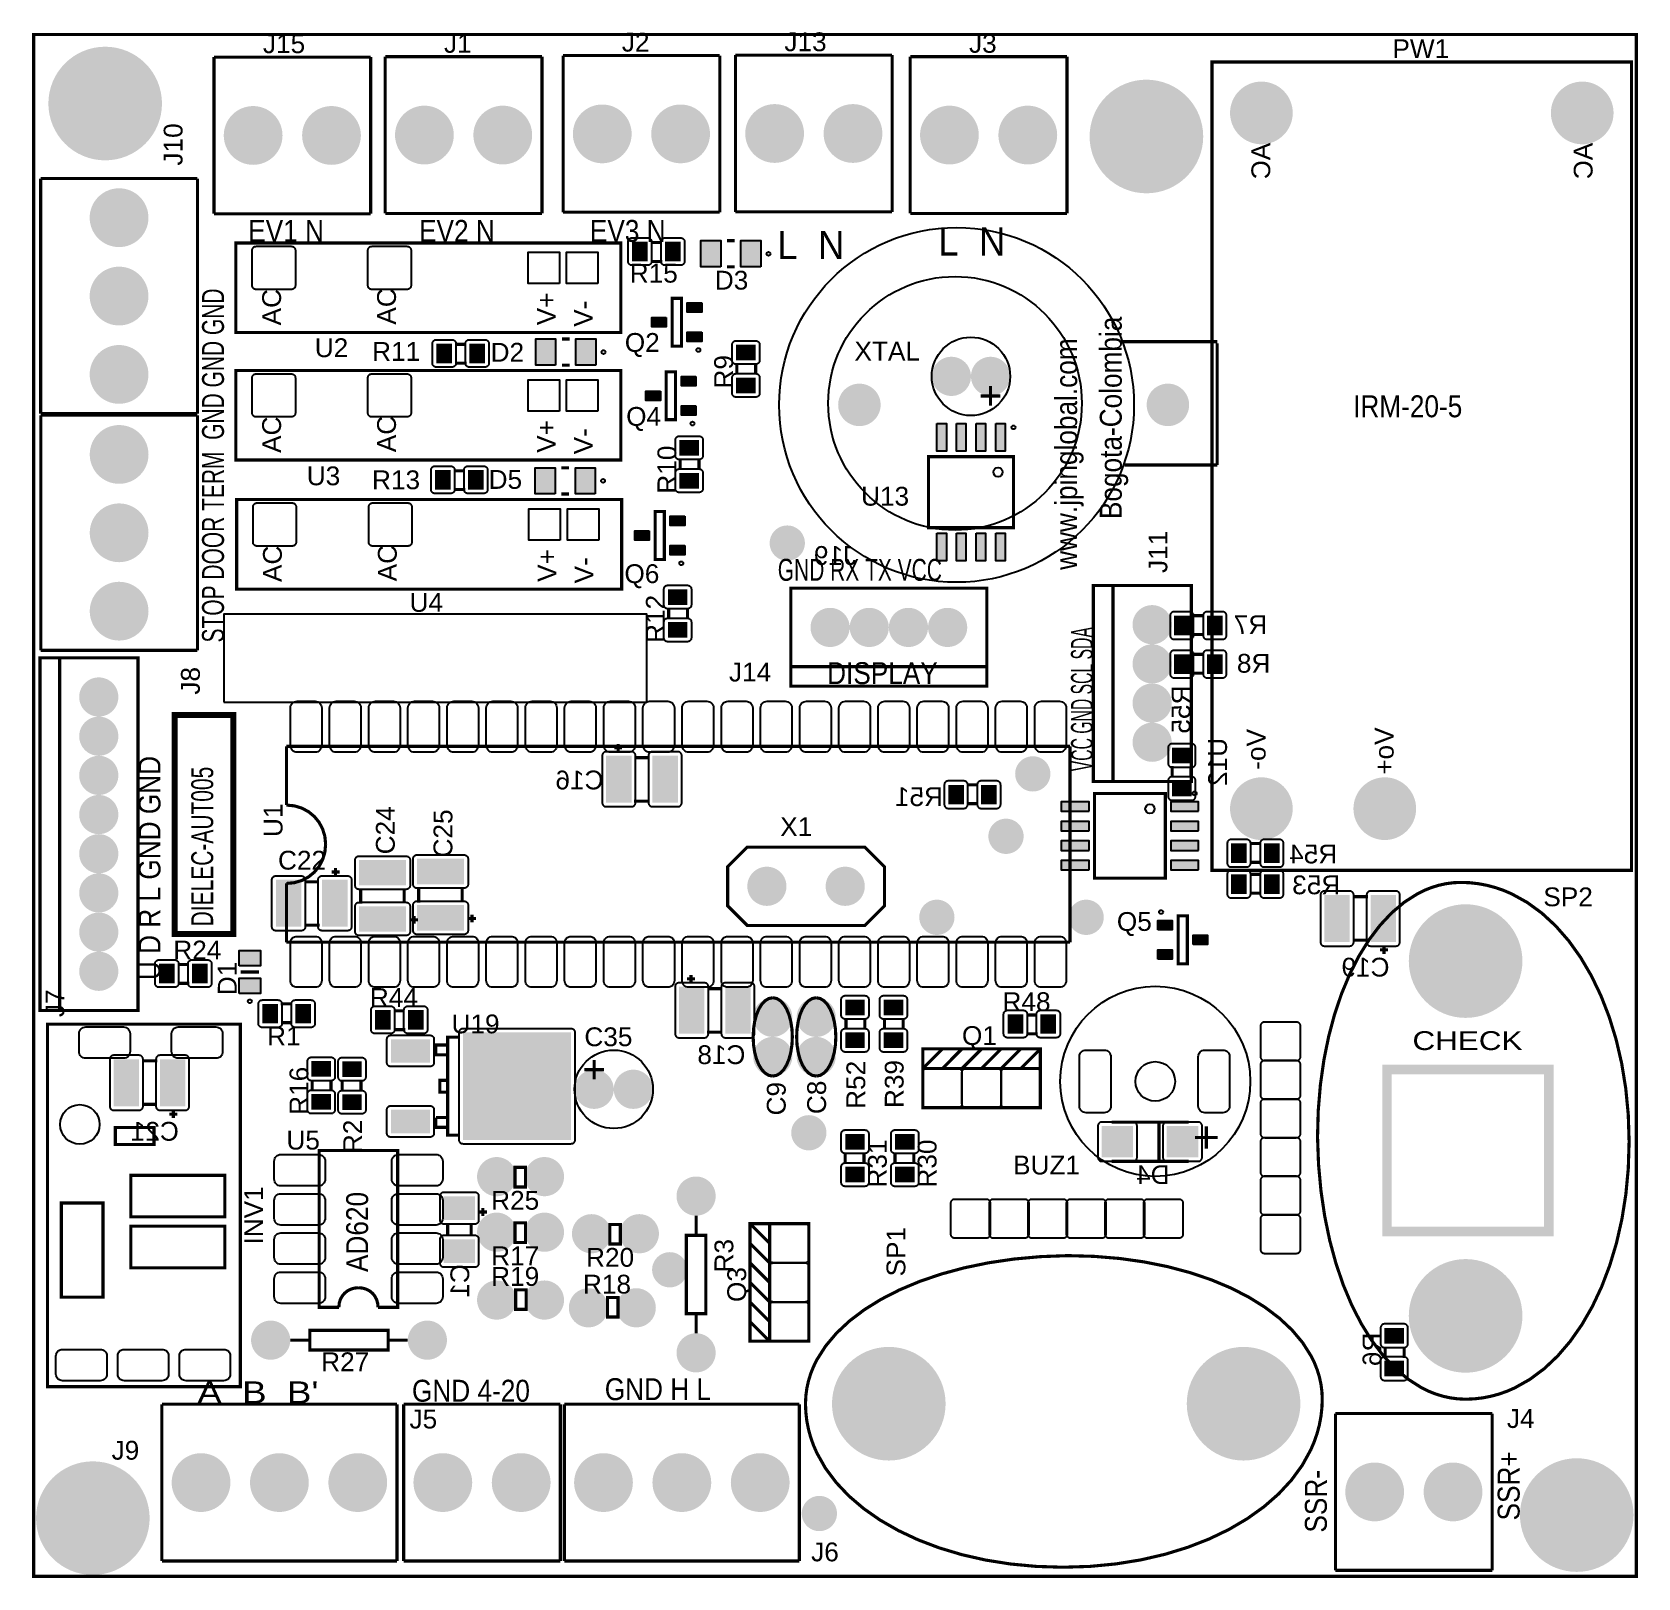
# Model space of a CAD drawing. Header units: inches. Extents: x -2.05 to 2.05, y -1.97 to 1.97.
import ezdxf

# ---------------------------------------------------------------- set-up
doc = ezdxf.new("R2010")
doc.units = ezdxf.units.IN
doc.layers.get('0').update_dxf_attribs({"linetype": 'CONTINUOUS'})

msp = doc.modelspace()

# ---------------------------------------------------------------- texts
for s, height, width, p in [('J2', 0.048, 1.041667, (-0.544051, 1.920844)), ('J2', 0.048, 1.041667, (-0.544051, 1.920844)), ('J2', 0.048, 1.041667, (-0.544051, 1.920844)), ('J13', 0.048, 1.041667, (-0.12913, 1.921844)), ('J13', 0.048, 1.041667, (-0.12913, 1.921844)), ('J13', 0.048, 1.041667, (-0.12913, 1.921844)), ('J15', 0.048, 1.041667, (-1.460083, 1.916844)), ('J15', 0.048, 1.041667, (-1.460083, 1.916844)), ('J15', 0.048, 1.041667, (-1.460083, 1.916844)), ('J1', 0.048, 1.041667, (-0.997941, 1.917844)), ('J1', 0.048, 1.041667, (-0.997941, 1.917844)), ('J1', 0.048, 1.041667, (-0.997941, 1.917844)), ('J3', 0.048, 1.041667, (0.342067, 1.917844)), ('J3', 0.048, 1.041667, (0.342067, 1.917844)), ('J3', 0.048, 1.041667, (0.342067, 1.917844)), ('PW1', 0.048, 1.041667, (1.422713, 1.904234)), ('PW1', 0.048, 1.041667, (1.422713, 1.904234)), ('PW1', 0.048, 1.041667, (1.422713, 1.904234)), ('EV1 N', 0.056, 0.892857, (-1.497626, 1.435234)), ('EV1 N', 0.056, 0.892857, (-1.497626, 1.435234)), ('EV1 N', 0.056, 0.892857, (-1.497626, 1.435234)), ('EV2 N', 0.056, 0.892857, (-1.061626, 1.435234)), ('EV2 N', 0.056, 0.892857, (-1.061626, 1.435234)), ('EV2 N', 0.056, 0.892857, (-1.061626, 1.435234)), ('EV3 N', 0.056, 0.892857, (-0.625626, 1.435234)), ('EV3 N', 0.056, 0.892857, (-0.625626, 1.435234)), ('EV3 N', 0.056, 0.892857, (-0.625626, 1.435234)), ('L  N', 0.072, 0.972222, (-0.147626, 1.391234)), ('L  N', 0.072, 0.972222, (-0.147626, 1.391234)), ('L  N', 0.072, 0.972222, (-0.147626, 1.391234)), ('L  N', 0.072, 0.972222, (0.263374, 1.400234)), ('L  N', 0.072, 0.972222, (0.263374, 1.400234)), ('L  N', 0.072, 0.972222, (0.263374, 1.400234)), ('R15', 0.048, 1.041667, (-0.52389, 1.331281)), ('R15', 0.048, 1.041667, (-0.52389, 1.331281)), ('R15', 0.048, 1.041667, (-0.52389, 1.331281)), ('D3', 0.048, 1.041667, (-0.306752, 1.313463)), ('D3', 0.048, 1.041667, (-0.306752, 1.313463)), ('D3', 0.048, 1.041667, (-0.306752, 1.313463)), ('U2', 0.048, 1.041667, (-1.327843, 1.141148)), ('U2', 0.048, 1.041667, (-1.327843, 1.141148)), ('U2', 0.048, 1.041667, (-1.327843, 1.141148)), ('Q2', 0.048, 1.041667, (-0.5365, 1.154526)), ('Q2', 0.048, 1.041667, (-0.5365, 1.154526)), ('Q2', 0.048, 1.041667, (-0.5365, 1.154526)), ('R11', 0.048, 1.041667, (-1.181402, 1.131636)), ('R11', 0.048, 1.041667, (-1.181402, 1.131636)), ('R11', 0.048, 1.041667, (-1.181402, 1.131636)), ('D2', 0.048, 1.041667, (-0.878949, 1.129526)), ('D2', 0.048, 1.041667, (-0.878949, 1.129526)), ('D2', 0.048, 1.041667, (-0.878949, 1.129526)), ('XTAL', 0.048, 1.041667, (0.049744, 1.132384)), ('XTAL', 0.048, 1.041667, (0.049744, 1.132384)), ('XTAL', 0.048, 1.041667, (0.049744, 1.132384)), ('IRM-20-5', 0.056, 0.892857, (1.322382, 0.987652)), ('IRM-20-5', 0.056, 0.892857, (1.322382, 0.987652)), ('IRM-20-5', 0.056, 0.892857, (1.322382, 0.987652)), ('Q4', 0.048, 1.041667, (-0.533067, 0.965841)), ('Q4', 0.048, 1.041667, (-0.533067, 0.965841)), ('Q4', 0.048, 1.041667, (-0.533067, 0.965841)), ('U3', 0.048, 1.041667, (-1.348262, 0.81411)), ('U3', 0.048, 1.041667, (-1.348262, 0.81411)), ('U3', 0.048, 1.041667, (-1.348262, 0.81411)), ('R13', 0.048, 1.041667, (-1.181683, 0.803996)), ('R13', 0.048, 1.041667, (-1.181683, 0.803996)), ('R13', 0.048, 1.041667, (-1.181683, 0.803996)), ('D5', 0.048, 1.041667, (-0.884059, 0.804943)), ('D5', 0.048, 1.041667, (-0.884059, 0.804943)), ('D5', 0.048, 1.041667, (-0.884059, 0.804943)), ('U13', 0.048, 1.041667, (0.066453, 0.762093)), ('U13', 0.048, 1.041667, (0.066453, 0.762093)), ('U13', 0.048, 1.041667, (0.066453, 0.762093)), ('GND RX TX VCC', 0.056, 0.714286, (-0.146122, 0.570329)), ('GND RX TX VCC', 0.056, 0.714286, (-0.146122, 0.570329)), ('GND RX TX VCC', 0.056, 0.714286, (-0.146122, 0.570329)), ('Q6', 0.048, 1.041667, (-0.537453, 0.564439)), ('Q6', 0.048, 1.041667, (-0.537453, 0.564439)), ('Q6', 0.048, 1.041667, (-0.537453, 0.564439)), ('U4', 0.048, 1.041667, (-1.085843, 0.491171)), ('U4', 0.048, 1.041667, (-1.085843, 0.491171)), ('U4', 0.048, 1.041667, (-1.085843, 0.491171)), ('J14', 0.048, 1.041667, (-0.270524, 0.313281)), ('J14', 0.048, 1.041667, (-0.270524, 0.313281)), ('J14', 0.048, 1.041667, (-0.270524, 0.313281)), ('DISPLAY', 0.056, 0.892857, (-0.020138, 0.306549)), ('DISPLAY', 0.056, 0.892857, (-0.020138, 0.306549)), ('DISPLAY', 0.056, 0.892857, (-0.020138, 0.306549)), ('X1', 0.048, 1.041667, (-0.139894, -0.081348)), ('X1', 0.048, 1.041667, (-0.139894, -0.081348)), ('X1', 0.048, 1.041667, (-0.139894, -0.081348)), ('C22', 0.048, 1.041667, (-1.421626, -0.166766)), ('C22', 0.048, 1.041667, (-1.421626, -0.166766)), ('C22', 0.048, 1.041667, (-1.421626, -0.166766)), ('SP2', 0.048, 1.041667, (1.807846, -0.260301)), ('SP2', 0.048, 1.041667, (1.807846, -0.260301)), ('SP2', 0.048, 1.041667, (1.807846, -0.260301)), ('Q5', 0.048, 1.041667, (0.719382, -0.323238)), ('Q5', 0.048, 1.041667, (0.719382, -0.323238)), ('Q5', 0.048, 1.041667, (0.719382, -0.323238)), ('R24', 0.048, 1.041667, (-1.688839, -0.396167)), ('R24', 0.048, 1.041667, (-1.688839, -0.396167)), ('R24', 0.048, 1.041667, (-1.688839, -0.396167)), ('R44', 0.048, 1.041667, (-1.187067, -0.517278)), ('R44', 0.048, 1.041667, (-1.187067, -0.517278)), ('R44', 0.048, 1.041667, (-1.187067, -0.517278)), ('R48', 0.048, 1.041667, (0.427469, -0.527829)), ('R48', 0.048, 1.041667, (0.427469, -0.527829)), ('R48', 0.048, 1.041667, (0.427469, -0.527829)), ('R1', 0.048, 1.041667, (-1.449469, -0.61553)), ('R1', 0.048, 1.041667, (-1.449469, -0.61553)), ('R1', 0.048, 1.041667, (-1.449469, -0.61553)), ('U19', 0.048, 1.041667, (-0.978797, -0.584569)), ('U19', 0.048, 1.041667, (-0.978797, -0.584569)), ('U19', 0.048, 1.041667, (-0.978797, -0.584569)), ('C35', 0.048, 1.041667, (-0.639697, -0.617443)), ('C35', 0.048, 1.041667, (-0.639697, -0.617443)), ('C35', 0.048, 1.041667, (-0.639697, -0.617443)), ('Q1', 0.048, 1.041667, (0.324106, -0.614348)), ('Q1', 0.048, 1.041667, (0.324106, -0.614348)), ('Q1', 0.048, 1.041667, (0.324106, -0.614348)), ('CHECK', 0.048, 1.25, (1.473854, -0.627278)), ('CHECK', 0.048, 1.25, (1.473854, -0.627278)), ('CHECK', 0.048, 1.25, (1.473854, -0.627278)), ('U5', 0.048, 1.041667, (-1.400177, -0.88123)), ('U5', 0.048, 1.041667, (-1.400177, -0.88123)), ('U5', 0.048, 1.041667, (-1.400177, -0.88123)), ('BUZ1', 0.048, 1.041667, (0.454476, -0.944788)), ('BUZ1', 0.048, 1.041667, (0.454476, -0.944788)), ('BUZ1', 0.048, 1.041667, (0.454476, -0.944788)), ('R25', 0.048, 1.041667, (-0.877539, -1.034703)), ('R25', 0.048, 1.041667, (-0.877539, -1.034703)), ('R25', 0.048, 1.041667, (-0.877539, -1.034703)), ('R17', 0.048, 1.041667, (-0.877539, -1.176435)), ('R17', 0.048, 1.041667, (-0.877539, -1.176435)), ('R17', 0.048, 1.041667, (-0.877539, -1.176435)), ('R20', 0.048, 1.041667, (-0.635413, -1.180372)), ('R20', 0.048, 1.041667, (-0.635413, -1.180372)), ('R20', 0.048, 1.041667, (-0.635413, -1.180372)), ('R19', 0.048, 1.041667, (-0.877539, -1.229049)), ('R19', 0.048, 1.041667, (-0.877539, -1.229049)), ('R19', 0.048, 1.041667, (-0.877539, -1.229049)), ('R18', 0.048, 1.041667, (-0.643287, -1.248734)), ('R18', 0.048, 1.041667, (-0.643287, -1.248734)), ('R18', 0.048, 1.041667, (-0.643287, -1.248734)), ('R27', 0.048, 1.041667, (-1.311398, -1.446892)), ('R27', 0.048, 1.041667, (-1.311398, -1.446892)), ('R27', 0.048, 1.041667, (-1.311398, -1.446892)), ("A  B  B'", 0.056, 1.25, (-1.627626, -1.528766)), ("A  B  B'", 0.056, 1.25, (-1.627626, -1.528766)), ("A  B  B'", 0.056, 1.25, (-1.627626, -1.528766)), ('GND 4-20', 0.056, 0.892857, (-1.079626, -1.524766)), ('GND 4-20', 0.056, 0.892857, (-1.079626, -1.524766)), ('GND 4-20', 0.056, 0.892857, (-1.079626, -1.524766)), ('GND H L', 0.056, 0.892857, (-0.587626, -1.520766)), ('GND H L', 0.056, 0.892857, (-0.587626, -1.520766)), ('GND H L', 0.056, 0.892857, (-0.587626, -1.520766)), ('J5', 0.048, 1.041667, (-1.085949, -1.593124)), ('J5', 0.048, 1.041667, (-1.085949, -1.593124)), ('J5', 0.048, 1.041667, (-1.085949, -1.593124)), ('J4', 0.048, 1.041667, (1.714831, -1.591742)), ('J4', 0.048, 1.041667, (1.714831, -1.591742)), ('J4', 0.048, 1.041667, (1.714831, -1.591742)), ('J9', 0.048, 1.041667, (-1.84635, -1.672699)), ('J9', 0.048, 1.041667, (-1.84635, -1.672699)), ('J9', 0.048, 1.041667, (-1.84635, -1.672699)), ('J6', 0.048, 1.041667, (-0.060894, -1.932124)), ('J6', 0.048, 1.041667, (-0.060894, -1.932124)), ('J6', 0.048, 1.041667, (-0.060894, -1.932124))]:
    msp.add_text(s, height=height, dxfattribs=dict(width=width)).set_placement(p)
for s, height, rotation, width, p in [('J10', 0.048, 90, 1.041667, (-1.665295, 1.629967)), ('J10', 0.048, 90, 1.041667, (-1.665295, 1.629967)), ('J10', 0.048, 90, 1.041667, (-1.665295, 1.629967)), ('STOP DOOR TERM  GND GND GND', 0.056, 90, 0.714286, (-1.5595, 0.412856)), ('STOP DOOR TERM  GND GND GND', 0.056, 90, 0.714286, (-1.5595, 0.412856)), ('STOP DOOR TERM  GND GND GND', 0.056, 90, 0.714286, (-1.5595, 0.412856)), ('AC', 0.048, 90, 1.041667, (-1.41389, 1.222037)), ('AC', 0.048, 90, 1.041667, (-1.41389, 1.222037)), ('AC', 0.048, 90, 1.041667, (-1.41389, 1.222037)), ('AC', 0.048, 90, 1.041667, (-1.120614, 1.223911)), ('AC', 0.048, 90, 1.041667, (-1.120614, 1.223911)), ('AC', 0.048, 90, 1.041667, (-1.120614, 1.223911)), ('V+', 0.048, 90, 1.041667, (-0.712913, 1.222415)), ('V+', 0.048, 90, 1.041667, (-0.712913, 1.222415)), ('V+', 0.048, 90, 1.041667, (-0.712913, 1.222415)), ('V-', 0.048, 90, 1.041667, (-0.618425, 1.218478)), ('V-', 0.048, 90, 1.041667, (-0.618425, 1.218478)), ('V-', 0.048, 90, 1.041667, (-0.618425, 1.218478)), ('Bogota-Colombia', 0.056, 90, 0.892857, (0.731839, 0.727817)), ('Bogota-Colombia', 0.056, 90, 0.892857, (0.731839, 0.727817)), ('Bogota-Colombia', 0.056, 90, 0.892857, (0.731839, 0.727817)), ('www.jpinglobal.com', 0.056, 90, 0.892857, (0.617972, 0.598171)), ('www.jpinglobal.com', 0.056, 90, 0.892857, (0.617972, 0.598171)), ('www.jpinglobal.com', 0.056, 90, 0.892857, (0.617972, 0.598171)), ('R9', 0.048, 90, 1.041667, (-0.260331, 1.060951)), ('R9', 0.048, 90, 1.041667, (-0.260331, 1.060951)), ('R9', 0.048, 90, 1.041667, (-0.260331, 1.060951)), ('AC', 0.048, 90, 1.041667, (-1.41389, 0.896581)), ('AC', 0.048, 90, 1.041667, (-1.41389, 0.896581)), ('AC', 0.048, 90, 1.041667, (-1.41389, 0.896581)), ('AC', 0.048, 90, 1.041667, (-1.120614, 0.898455)), ('AC', 0.048, 90, 1.041667, (-1.120614, 0.898455)), ('AC', 0.048, 90, 1.041667, (-1.120614, 0.898455)), ('V+', 0.048, 90, 1.041667, (-0.712913, 0.896959)), ('V+', 0.048, 90, 1.041667, (-0.712913, 0.896959)), ('V+', 0.048, 90, 1.041667, (-0.712913, 0.896959)), ('V-', 0.048, 90, 1.041667, (-0.618425, 0.893022)), ('V-', 0.048, 90, 1.041667, (-0.618425, 0.893022)), ('V-', 0.048, 90, 1.041667, (-0.618425, 0.893022)), ('R10', 0.048, 90, 1.041667, (-0.405142, 0.792659)), ('R10', 0.048, 90, 1.041667, (-0.405142, 0.792659)), ('R10', 0.048, 90, 1.041667, (-0.405142, 0.792659)), ('AC', 0.048, 90, 1.041667, (-1.41189, 0.567061)), ('AC', 0.048, 90, 1.041667, (-1.41189, 0.567061)), ('AC', 0.048, 90, 1.041667, (-1.41189, 0.567061)), ('AC', 0.048, 90, 1.041667, (-1.118614, 0.568935)), ('AC', 0.048, 90, 1.041667, (-1.118614, 0.568935)), ('AC', 0.048, 90, 1.041667, (-1.118614, 0.568935)), ('J11', 0.048, 90, 1.041667, (0.848271, 0.590234)), ('J11', 0.048, 90, 1.041667, (0.848271, 0.590234)), ('J11', 0.048, 90, 1.041667, (0.848271, 0.590234)), ('V+', 0.048, 90, 1.041667, (-0.710913, 0.567439)), ('V+', 0.048, 90, 1.041667, (-0.710913, 0.567439)), ('V+', 0.048, 90, 1.041667, (-0.710913, 0.567439)), ('V-', 0.048, 90, 1.041667, (-0.616425, 0.563502)), ('V-', 0.048, 90, 1.041667, (-0.616425, 0.563502)), ('V-', 0.048, 90, 1.041667, (-0.616425, 0.563502)), ('R12', 0.048, 90, 1.041667, (-0.434642, 0.411829)), ('R12', 0.048, 90, 1.041667, (-0.434642, 0.411829)), ('R12', 0.048, 90, 1.041667, (-0.434642, 0.411829)), ('VCC GND SCL SDA', 0.056, 90, 0.535714, (0.658374, 0.084234)), ('VCC GND SCL SDA', 0.056, 90, 0.535714, (0.658374, 0.084234)), ('VCC GND SCL SDA', 0.056, 90, 0.535714, (0.658374, 0.084234)), ('J8', 0.048, 90, 1.041667, (-1.62113, 0.279762)), ('J8', 0.048, 90, 1.041667, (-1.62113, 0.279762)), ('J8', 0.048, 90, 1.041667, (-1.62113, 0.279762)), ('U D R L GND GND', 0.056, 90, 0.892857, (-1.721626, -0.448766)), ('U D R L GND GND', 0.056, 90, 0.892857, (-1.721626, -0.448766)), ('U D R L GND GND', 0.056, 90, 0.892857, (-1.721626, -0.448766)), ('DIELEC-AUT005', 0.056, 90, 0.714286, (-1.587059, -0.311553)), ('DIELEC-AUT005', 0.056, 90, 0.714286, (-1.587059, -0.311553)), ('DIELEC-AUT005', 0.056, 90, 0.714286, (-1.587059, -0.311553)), ('U1', 0.048, 90, 1.041667, (-1.410059, -0.083553)), ('U1', 0.048, 90, 1.041667, (-1.410059, -0.083553)), ('U1', 0.048, 90, 1.041667, (-1.410059, -0.083553)), ('C24', 0.048, 90, 1.041667, (-1.123626, -0.127766)), ('C24', 0.048, 90, 1.041667, (-1.123626, -0.127766)), ('C24', 0.048, 90, 1.041667, (-1.123626, -0.127766)), ('C25', 0.048, 90, 1.041667, (-0.976626, -0.135766)), ('C25', 0.048, 90, 1.041667, (-0.976626, -0.135766)), ('C25', 0.048, 90, 1.041667, (-0.976626, -0.135766)), ('D1', 0.048, 90, 1.041667, (-1.527224, -0.487431)), ('D1', 0.048, 90, 1.041667, (-1.527224, -0.487431)), ('D1', 0.048, 90, 1.041667, (-1.527224, -0.487431)), ('J7', 0.048, 90, 1.041667, (-1.967033, -0.543262)), ('J7', 0.048, 90, 1.041667, (-1.967033, -0.543262)), ('J7', 0.048, 90, 1.041667, (-1.967033, -0.543262)), ('R16', 0.048, 90, 1.041667, (-1.344201, -0.792593)), ('R16', 0.048, 90, 1.041667, (-1.344201, -0.792593)), ('R16', 0.048, 90, 1.041667, (-1.344201, -0.792593)), ('R52', 0.048, 90, 1.041667, (0.077106, -0.777348)), ('R52', 0.048, 90, 1.041667, (0.077106, -0.777348)), ('R52', 0.048, 90, 1.041667, (0.077106, -0.777348)), ('R39', 0.048, 90, 1.041667, (0.175106, -0.775348)), ('R39', 0.048, 90, 1.041667, (0.175106, -0.775348)), ('R39', 0.048, 90, 1.041667, (0.175106, -0.775348)), ('C9', 0.048, 90, 1.041667, (-0.125894, -0.794159)), ('C9', 0.048, 90, 1.041667, (-0.125894, -0.794159)), ('C9', 0.048, 90, 1.041667, (-0.125894, -0.794159)), ('C8', 0.048, 90, 1.041667, (-0.022894, -0.790781)), ('C8', 0.048, 90, 1.041667, (-0.022894, -0.790781)), ('C8', 0.048, 90, 1.041667, (-0.022894, -0.790781)), ('R2', 0.048, 90, 1.041667, (-1.206925, -0.890309)), ('R2', 0.048, 90, 1.041667, (-1.206925, -0.890309)), ('R2', 0.048, 90, 1.041667, (-1.206925, -0.890309)), ('R31', 0.048, 90, 1.041667, (0.132043, -0.978215)), ('R31', 0.048, 90, 1.041667, (0.132043, -0.978215)), ('R31', 0.048, 90, 1.041667, (0.132043, -0.978215)), ('R30', 0.048, 90, 1.041667, (0.259154, -0.978215)), ('R30', 0.048, 90, 1.041667, (0.259154, -0.978215)), ('R30', 0.048, 90, 1.041667, (0.259154, -0.978215)), ('+', 0.08, 180, 1.125, (0.982831, -0.811711)), ('+', 0.08, 180, 1.125, (0.982831, -0.811711)), ('+', 0.08, 180, 1.125, (0.982831, -0.811711)), ('INV1', 0.048, 90, 1.041667, (-1.459799, -1.123648)), ('INV1', 0.048, 90, 1.041667, (-1.459799, -1.123648)), ('INV1', 0.048, 90, 1.041667, (-1.459799, -1.123648)), ('AD620', 0.056, 90, 0.892857, (-1.191626, -1.193766)), ('AD620', 0.056, 90, 0.892857, (-1.191626, -1.193766)), ('AD620', 0.056, 90, 0.892857, (-1.191626, -1.193766)), ('SP1', 0.048, 90, 1.041667, (0.179547, -1.20501)), ('SP1', 0.048, 90, 1.041667, (0.179547, -1.20501)), ('SP1', 0.048, 90, 1.041667, (0.179547, -1.20501)), ('R3', 0.048, 90, 1.041667, (-0.259587, -1.194884)), ('R3', 0.048, 90, 1.041667, (-0.259587, -1.194884)), ('R3', 0.048, 90, 1.041667, (-0.259587, -1.194884)), ('Q3', 0.048, 90, 1.041667, (-0.226894, -1.270348)), ('Q3', 0.048, 90, 1.041667, (-0.226894, -1.270348)), ('Q3', 0.048, 90, 1.041667, (-0.226894, -1.270348)), ('SSR+', 0.056, 90, 0.892857, (1.747374, -1.827766)), ('SSR+', 0.056, 90, 0.892857, (1.747374, -1.827766)), ('SSR+', 0.056, 90, 0.892857, (1.747374, -1.827766)), ('SSR-', 0.056, 90, 0.892857, (1.255374, -1.858766)), ('SSR-', 0.056, 90, 0.892857, (1.255374, -1.858766)), ('SSR-', 0.056, 90, 0.892857, (1.255374, -1.858766))]:
    msp.add_text(s, height=height, rotation=rotation, dxfattribs=dict(width=width)).set_placement(p)
at = {"text_generation_flag": 2, "width": 1.041667}
for s, rotation, p in [('AC', -270, (1.110776, 1.688226)), ('AC', -270, (1.110776, 1.688226)), ('AC', -270, (1.110776, 1.688226)), ('AC', -270, (1.93361, 1.688226)), ('AC', -270, (1.93361, 1.688226)), ('AC', -270, (1.93361, 1.688226)), ('R55', 90, (0.907248, 0.302943)), ('R55', 90, (0.907248, 0.302943)), ('R55', 90, (0.907248, 0.302943)), ('U12', 90, (1.000429, 0.169344)), ('U12', 90, (1.000429, 0.169344)), ('U12', 90, (1.000429, 0.169344)), ('Vo-', -270, (1.098965, 0.192163)), ('Vo-', -270, (1.098965, 0.192163)), ('Vo-', -270, (1.098965, 0.192163)), ('Vo+', -270, (1.425736, 0.1961)), ('Vo+', -270, (1.425736, 0.1961)), ('Vo+', -270, (1.425736, 0.1961)), ('C1', 90, (-0.933626, -1.173766)), ('C1', 90, (-0.933626, -1.173766)), ('C1', 90, (-0.933626, -1.173766)), ('R6', 90, (1.394445, -1.348333)), ('R6', 90, (1.394445, -1.348333)), ('R6', 90, (1.394445, -1.348333))]:
    msp.add_text(s, height=0.048, rotation=rotation, dxfattribs=at).set_placement(p)
for s, p in [('J19', (0.053925, 0.610856)), ('J19', (0.053925, 0.610856)), ('J19', (0.053925, 0.610856)), ('R7', (1.103358, 0.434219)), ('R7', (1.103358, 0.434219)), ('R7', (1.103358, 0.434219)), ('R8', (1.111232, 0.335793)), ('R8', (1.111232, 0.335793)), ('R8', (1.111232, 0.335793)), ('C16', (-0.590823, 0.037911)), ('C16', (-0.590823, 0.037911)), ('C16', (-0.590823, 0.037911)), ('R51', (0.275572, -0.004576)), ('R51', (0.275572, -0.004576)), ('R51', (0.275572, -0.004576)), ('R54', (1.281831, -0.150963)), ('R54', (1.281831, -0.150963)), ('R54', (1.281831, -0.150963)), ('R53', (1.289705, -0.229703)), ('R53', (1.289705, -0.229703)), ('R53', (1.289705, -0.229703)), ('C19', (1.415374, -0.439766)), ('C19', (1.415374, -0.439766)), ('C19', (1.415374, -0.439766)), ('C18', (-0.228587, -0.663128)), ('C18', (-0.228587, -0.663128)), ('C18', (-0.228587, -0.663128)), ('C21', (-1.674626, -0.858766)), ('C21', (-1.674626, -0.858766)), ('C21', (-1.674626, -0.858766)), ('D4', (0.853933, -0.969222)), ('D4', (0.853933, -0.969222)), ('D4', (0.853933, -0.969222))]:
    msp.add_text(s, height=0.048, dxfattribs=at).set_placement(p)

# ---------------------------------------------------------------- blocks, each defined once
blk = doc.blocks.new('RPAD')
blk.add_trace([(-0.5, -0.5), (-0.5, 0.5), (0.5, -0.5), (0.5, 0.5)])
blk = doc.blocks.new('EPAD')
at = {"const_width": 0.5}
blk.add_lwpolyline([(-0.25, 0, 1), (0.25, 0, 1)], format="xyb", close=True, dxfattribs=at)

# ---------------------------------------------------------------- linework, layer by layer
for points, const_width in [([(-2.045209, -1.970364), (2.045209, -1.970364), (2.045209, 1.964352), (-2.045209, 1.964352), (-2.045209, -1.970364)], 0.008), ([(-2.045209, -1.970364), (2.045209, -1.970364), (2.045209, 1.964352), (-2.045209, 1.964352), (-2.045209, -1.970364)], 0.008), ([(-2.045209, -1.970364), (2.045209, -1.970364), (2.045209, 1.964352), (-2.045209, 1.964352), (-2.045209, -1.970364)], 0.008), ([(-1.585083, 1.906844), (-1.585083, 1.506844)], 0.008), ([(-1.585083, 1.906844), (-1.185083, 1.906844)], 0.008), ([(-1.585083, 1.906844), (-1.585083, 1.506844)], 0.008), ([(-1.585083, 1.906844), (-1.185083, 1.906844)], 0.008), ([(-1.585083, 1.906844), (-1.585083, 1.506844)], 0.008), ([(-1.585083, 1.906844), (-1.185083, 1.906844)], 0.008), ([(-1.185083, 1.906844), (-1.185083, 1.506844)], 0.008), ([(-1.185083, 1.906844), (-1.185083, 1.506844)], 0.008), ([(-1.185083, 1.906844), (-1.185083, 1.506844)], 0.008), ([(-1.147941, 1.907844), (-1.147941, 1.507844)], 0.008), ([(-1.147941, 1.907844), (-0.747941, 1.907844)], 0.008), ([(-1.147941, 1.907844), (-1.147941, 1.507844)], 0.008), ([(-1.147941, 1.907844), (-0.747941, 1.907844)], 0.008), ([(-1.147941, 1.907844), (-1.147941, 1.507844)], 0.008), ([(-1.147941, 1.907844), (-0.747941, 1.907844)], 0.008), ([(-0.747941, 1.907844), (-0.747941, 1.507844)], 0.008), ([(-0.747941, 1.907844), (-0.747941, 1.507844)], 0.008), ([(-0.747941, 1.907844), (-0.747941, 1.507844)], 0.008), ([(-0.694051, 1.910844), (-0.694051, 1.510844)], 0.008), ([(-0.694051, 1.910844), (-0.294051, 1.910844)], 0.008), ([(-0.694051, 1.910844), (-0.694051, 1.510844)], 0.008), ([(-0.694051, 1.910844), (-0.294051, 1.910844)], 0.008), ([(-0.694051, 1.910844), (-0.694051, 1.510844)], 0.008), ([(-0.694051, 1.910844), (-0.294051, 1.910844)], 0.008), ([(-0.294051, 1.910844), (-0.294051, 1.510844)], 0.008), ([(-0.294051, 1.910844), (-0.294051, 1.510844)], 0.008), ([(-0.294051, 1.910844), (-0.294051, 1.510844)], 0.008), ([(-0.25413, 1.911844), (-0.25413, 1.511844)], 0.008), ([(-0.25413, 1.911844), (0.14587, 1.911844)], 0.008), ([(-0.25413, 1.911844), (-0.25413, 1.511844)], 0.008), ([(-0.25413, 1.911844), (0.14587, 1.911844)], 0.008), ([(-0.25413, 1.911844), (-0.25413, 1.511844)], 0.008), ([(-0.25413, 1.911844), (0.14587, 1.911844)], 0.008), ([(0.14587, 1.911844), (0.14587, 1.511844)], 0.008), ([(0.14587, 1.911844), (0.14587, 1.511844)], 0.008), ([(0.14587, 1.911844), (0.14587, 1.511844)], 0.008), ([(0.192067, 1.907844), (0.192067, 1.507844)], 0.008), ([(0.192067, 1.907844), (0.592067, 1.907844)], 0.008), ([(0.192067, 1.907844), (0.192067, 1.507844)], 0.008), ([(0.192067, 1.907844), (0.592067, 1.907844)], 0.008), ([(0.192067, 1.907844), (0.192067, 1.507844)], 0.008), ([(0.192067, 1.907844), (0.592067, 1.907844)], 0.008), ([(0.592067, 1.907844), (0.592067, 1.507844)], 0.008), ([(0.592067, 1.907844), (0.592067, 1.507844)], 0.008), ([(0.592067, 1.907844), (0.592067, 1.507844)], 0.008), ([(0.96228, -0.168758), (2.033146, -0.168758), (2.033146, 1.894234), (0.96228, 1.894234), (0.96228, -0.168758)], 0.008), ([(0.96228, -0.168758), (2.033146, -0.168758), (2.033146, 1.894234), (0.96228, 1.894234), (0.96228, -0.168758)], 0.008), ([(0.96228, -0.168758), (2.033146, -0.168758), (2.033146, 1.894234), (0.96228, 1.894234), (0.96228, -0.168758)], 0.008), ([(-1.627295, 1.596967), (-2.027295, 1.596967)], 0.008), ([(-2.027295, 1.596967), (-2.027295, 0.996967)], 0.008), ([(-1.627295, 1.596967), (-2.027295, 1.596967)], 0.008), ([(-2.027295, 1.596967), (-2.027295, 0.996967)], 0.008), ([(-1.627295, 1.596967), (-2.027295, 1.596967)], 0.008), ([(-2.027295, 1.596967), (-2.027295, 0.996967)], 0.008), ([(-1.627295, 0.996967), (-1.627295, 1.596967)], 0.008), ([(-1.627295, 0.996967), (-1.627295, 1.596967)], 0.008), ([(-1.627295, 0.996967), (-1.627295, 1.596967)], 0.008), ([(-1.585083, 1.506844), (-1.185083, 1.506844)], 0.008), ([(-1.585083, 1.506844), (-1.185083, 1.506844)], 0.008), ([(-1.585083, 1.506844), (-1.185083, 1.506844)], 0.008), ([(-1.147941, 1.507844), (-0.747941, 1.507844)], 0.008), ([(-1.147941, 1.507844), (-0.747941, 1.507844)], 0.008), ([(-1.147941, 1.507844), (-0.747941, 1.507844)], 0.008), ([(-0.694051, 1.510844), (-0.294051, 1.510844)], 0.008), ([(-0.694051, 1.510844), (-0.294051, 1.510844)], 0.008), ([(-0.694051, 1.510844), (-0.294051, 1.510844)], 0.008), ([(-0.25413, 1.511844), (0.14587, 1.511844)], 0.008), ([(-0.25413, 1.511844), (0.14587, 1.511844)], 0.008), ([(-0.25413, 1.511844), (0.14587, 1.511844)], 0.008), ([(0.192067, 1.507844), (0.592067, 1.507844)], 0.008), ([(0.192067, 1.507844), (0.592067, 1.507844)], 0.008), ([(0.192067, 1.507844), (0.592067, 1.507844)], 0.008), ([(-1.529126, 1.204148), (-0.546559, 1.204148), (-0.546559, 1.432494), (-1.529126, 1.432494), (-1.529126, 1.204148)], 0.008), ([(-1.529126, 1.204148), (-0.546559, 1.204148), (-0.546559, 1.432494), (-1.529126, 1.432494), (-1.529126, 1.204148)], 0.008), ([(-1.529126, 1.204148), (-0.546559, 1.204148), (-0.546559, 1.432494), (-1.529126, 1.432494), (-1.529126, 1.204148)], 0.008), ([(-0.469094, 1.4334), (-0.442094, 1.4334)], 0.008), ([(-0.469094, 1.4334), (-0.442094, 1.4334)], 0.008), ([(-0.469094, 1.4334), (-0.442094, 1.4334)], 0.008), ([(-0.25626, 1.438329), (-0.275945, 1.438329)], 0.007874), ([(-0.25626, 1.438329), (-0.275945, 1.438329)], 0.007874), ([(-0.25626, 1.438329), (-0.275945, 1.438329)], 0.007874), ([(-0.469094, 1.3854), (-0.441094, 1.3854)], 0.008), ([(-0.469094, 1.3854), (-0.441094, 1.3854)], 0.008), ([(-0.469094, 1.3854), (-0.441094, 1.3854)], 0.008), ([(-0.25626, 1.3714), (-0.275945, 1.3714)], 0.007874), ([(-0.25626, 1.3714), (-0.275945, 1.3714)], 0.007874), ([(-0.25626, 1.3714), (-0.275945, 1.3714)], 0.007874), ([(-0.392012, 1.291203), (-0.415634, 1.291203), (-0.415634, 1.169156), (-0.392012, 1.169156), (-0.392012, 1.291203)], 0.007874), ([(-0.392012, 1.291203), (-0.415634, 1.291203), (-0.415634, 1.169156), (-0.392012, 1.169156), (-0.392012, 1.291203)], 0.007874), ([(-0.392012, 1.291203), (-0.415634, 1.291203), (-0.415634, 1.169156), (-0.392012, 1.169156), (-0.392012, 1.291203)], 0.007874), ([(-0.677457, 1.187392), (-0.697142, 1.187392)], 0.007874), ([(-0.677457, 1.187392), (-0.697142, 1.187392)], 0.007874), ([(-0.677457, 1.187392), (-0.697142, 1.187392)], 0.007874), ([(-0.968402, 1.173636), (-0.941402, 1.173636)], 0.008), ([(-0.968402, 1.173636), (-0.941402, 1.173636)], 0.008), ([(-0.968402, 1.173636), (-0.941402, 1.173636)], 0.008), ([(0.97565, 1.180667), (0.731555, 1.180667)], 0.008), ([(0.97565, 1.180667), (0.731555, 1.180667)], 0.008), ([(0.97565, 1.180667), (0.731555, 1.180667)], 0.008), ([(0.97565, 1.17673), (0.97565, 0.865707)], 0.008), ([(0.97565, 1.17673), (0.97565, 0.865707)], 0.008), ([(0.97565, 1.17673), (0.97565, 0.865707)], 0.008), ([(-1.529126, 0.878691), (-0.546559, 0.878691), (-0.546559, 1.107037), (-1.529126, 1.107037), (-1.529126, 0.878691)], 0.008), ([(-1.529126, 0.878691), (-0.546559, 0.878691), (-0.546559, 1.107037), (-1.529126, 1.107037), (-1.529126, 0.878691)], 0.008), ([(-1.529126, 0.878691), (-0.546559, 0.878691), (-0.546559, 1.107037), (-1.529126, 1.107037), (-1.529126, 0.878691)], 0.008), ([(-0.968402, 1.125636), (-0.940402, 1.125636)], 0.008), ([(-0.968402, 1.125636), (-0.940402, 1.125636)], 0.008), ([(-0.968402, 1.125636), (-0.940402, 1.125636)], 0.008), ([(-0.677457, 1.120463), (-0.697142, 1.120463)], 0.007874), ([(-0.677457, 1.120463), (-0.697142, 1.120463)], 0.007874), ([(-0.677457, 1.120463), (-0.697142, 1.120463)], 0.007874), ([(-0.407146, 1.103455), (-0.430768, 1.103455), (-0.430768, 0.981407), (-0.407146, 0.981407), (-0.407146, 1.103455)], 0.007874), ([(-0.407146, 1.103455), (-0.430768, 1.103455), (-0.430768, 0.981407), (-0.407146, 0.981407), (-0.407146, 1.103455)], 0.007874), ([(-0.407146, 1.103455), (-0.430768, 1.103455), (-0.430768, 0.981407), (-0.407146, 0.981407), (-0.407146, 1.103455)], 0.007874), ([(-0.250331, 1.097951), (-0.250331, 1.124951)], 0.008), ([(-0.250331, 1.097951), (-0.250331, 1.124951)], 0.008), ([(-0.250331, 1.097951), (-0.250331, 1.124951)], 0.008), ([(-0.202331, 1.097951), (-0.202331, 1.125951)], 0.008), ([(-0.202331, 1.097951), (-0.202331, 1.125951)], 0.008), ([(-0.202331, 1.097951), (-0.202331, 1.125951)], 0.008), ([(0.397004, 1.017014), (0.397004, 1.067014)], 0.008), ([(0.397004, 1.017014), (0.397004, 1.067014)], 0.008), ([(0.397004, 1.017014), (0.397004, 1.067014)], 0.008), ([(0.422004, 1.042014), (0.372004, 1.042014)], 0.008), ([(0.422004, 1.042014), (0.372004, 1.042014)], 0.008), ([(0.422004, 1.042014), (0.372004, 1.042014)], 0.008), ([(-1.627295, 0.996967), (-2.027295, 0.996967)], 0.008), ([(-1.627295, 0.996967), (-2.027295, 0.996967)], 0.008), ([(-1.627295, 0.996967), (-2.027295, 0.996967)], 0.008), ([(-1.62713, 0.992762), (-2.02713, 0.992762)], 0.008), ([(-2.02713, 0.992762), (-2.02713, 0.392762)], 0.008), ([(-1.62713, 0.992762), (-2.02713, 0.992762)], 0.008), ([(-2.02713, 0.992762), (-2.02713, 0.392762)], 0.008), ([(-1.62713, 0.992762), (-2.02713, 0.992762)], 0.008), ([(-2.02713, 0.992762), (-2.02713, 0.392762)], 0.008), ([(-1.62713, 0.392762), (-1.62713, 0.992762)], 0.008), ([(-1.62713, 0.392762), (-1.62713, 0.992762)], 0.008), ([(-1.62713, 0.392762), (-1.62713, 0.992762)], 0.008), ([(-0.678567, 0.858809), (-0.698252, 0.858809)], 0.007874), ([(-0.678567, 0.858809), (-0.698252, 0.858809)], 0.007874), ([(-0.678567, 0.858809), (-0.698252, 0.858809)], 0.007874), ([(-0.395142, 0.854659), (-0.395142, 0.881659)], 0.008), ([(-0.395142, 0.854659), (-0.395142, 0.881659)], 0.008), ([(-0.395142, 0.854659), (-0.395142, 0.881659)], 0.008), ([(-0.347142, 0.854659), (-0.347142, 0.882659)], 0.008), ([(-0.347142, 0.854659), (-0.347142, 0.882659)], 0.008), ([(-0.347142, 0.854659), (-0.347142, 0.882659)], 0.008), ([(0.238909, 0.886974), (0.238909, 0.705872), (0.455445, 0.705872), (0.455445, 0.886974), (0.238909, 0.886974)], 0.007874), ([(0.238909, 0.886974), (0.238909, 0.705872), (0.455445, 0.705872), (0.455445, 0.886974), (0.238909, 0.886974)], 0.007874), ([(0.238909, 0.886974), (0.238909, 0.705872), (0.455445, 0.705872), (0.455445, 0.886974), (0.238909, 0.886974)], 0.007874), ([(0.739429, 0.865707), (0.97565, 0.865707)], 0.008), ([(0.739429, 0.865707), (0.97565, 0.865707)], 0.008), ([(0.739429, 0.865707), (0.97565, 0.865707)], 0.008), ([(-0.971764, 0.851077), (-0.944764, 0.851077)], 0.008), ([(-0.971764, 0.851077), (-0.944764, 0.851077)], 0.008), ([(-0.971764, 0.851077), (-0.944764, 0.851077)], 0.008), ([(-1.527126, 0.549171), (-0.544559, 0.549171), (-0.544559, 0.777518), (-1.527126, 0.777518), (-1.527126, 0.549171)], 0.008), ([(-1.527126, 0.549171), (-0.544559, 0.549171), (-0.544559, 0.777518), (-1.527126, 0.777518), (-1.527126, 0.549171)], 0.008), ([(-1.527126, 0.549171), (-0.544559, 0.549171), (-0.544559, 0.777518), (-1.527126, 0.777518), (-1.527126, 0.549171)], 0.008), ([(-0.971764, 0.803077), (-0.943764, 0.803077)], 0.008), ([(-0.971764, 0.803077), (-0.943764, 0.803077)], 0.008), ([(-0.971764, 0.803077), (-0.943764, 0.803077)], 0.008), ([(-0.678567, 0.79188), (-0.698252, 0.79188)], 0.007874), ([(-0.678567, 0.79188), (-0.698252, 0.79188)], 0.007874), ([(-0.678567, 0.79188), (-0.698252, 0.79188)], 0.007874), ([(-0.435642, 0.746825), (-0.459264, 0.746825), (-0.459264, 0.624778), (-0.435642, 0.624778), (-0.435642, 0.746825)], 0.007874), ([(-0.435642, 0.746825), (-0.459264, 0.746825), (-0.459264, 0.624778), (-0.435642, 0.624778), (-0.435642, 0.746825)], 0.007874), ([(-0.435642, 0.746825), (-0.459264, 0.746825), (-0.459264, 0.624778), (-0.435642, 0.624778), (-0.435642, 0.746825)], 0.007874), ([(-0.112524, 0.301281), (0.387476, 0.301281), (0.387476, 0.551281), (-0.112524, 0.551281), (-0.112524, 0.301281)], 0.008), ([(-0.112524, 0.301281), (0.387476, 0.301281), (0.387476, 0.551281), (-0.112524, 0.551281), (-0.112524, 0.301281)], 0.008), ([(-0.112524, 0.301281), (0.387476, 0.301281), (0.387476, 0.551281), (-0.112524, 0.551281), (-0.112524, 0.301281)], 0.008), ([(0.659374, 0.058234), (0.909374, 0.058234), (0.909374, 0.558234), (0.659374, 0.558234), (0.659374, 0.058234)], 0.008), ([(0.659374, 0.058234), (0.909374, 0.058234), (0.909374, 0.558234), (0.659374, 0.558234), (0.659374, 0.058234)], 0.008), ([(0.659374, 0.058234), (0.909374, 0.058234), (0.909374, 0.558234), (0.659374, 0.558234), (0.659374, 0.058234)], 0.008), ([(0.709374, 0.058234), (0.709374, 0.558234)], 0.008), ([(0.709374, 0.058234), (0.709374, 0.558234)], 0.008), ([(0.709374, 0.058234), (0.709374, 0.558234)], 0.008), ([(-0.424642, 0.473829), (-0.424642, 0.500829)], 0.008), ([(-0.424642, 0.473829), (-0.424642, 0.500829)], 0.008), ([(-0.424642, 0.473829), (-0.424642, 0.500829)], 0.008), ([(-0.376642, 0.473829), (-0.376642, 0.501829)], 0.008), ([(-0.376642, 0.473829), (-0.376642, 0.501829)], 0.008), ([(-0.376642, 0.473829), (-0.376642, 0.501829)], 0.008), ([(0.914374, 0.481163), (0.942374, 0.481163)], 0.008), ([(0.914374, 0.481163), (0.942374, 0.481163)], 0.008), ([(0.914374, 0.481163), (0.942374, 0.481163)], 0.008), ([(0.914374, 0.433163), (0.941374, 0.433163)], 0.008), ([(0.914374, 0.433163), (0.941374, 0.433163)], 0.008), ([(0.914374, 0.433163), (0.941374, 0.433163)], 0.008), ([(-2.029051, -0.526278), (-1.779051, -0.526278), (-1.779051, 0.373722), (-2.029051, 0.373722), (-2.029051, -0.526278)], 0.008), ([(-2.029051, -0.526278), (-1.779051, -0.526278), (-1.779051, 0.373722), (-2.029051, 0.373722), (-2.029051, -0.526278)], 0.008), ([(-2.029051, -0.526278), (-1.779051, -0.526278), (-1.779051, 0.373722), (-2.029051, 0.373722), (-2.029051, -0.526278)], 0.008), ([(-1.62713, 0.392762), (-2.02713, 0.392762)], 0.008), ([(-1.62713, 0.392762), (-2.02713, 0.392762)], 0.008), ([(-1.62713, 0.392762), (-2.02713, 0.392762)], 0.008), ([(-1.979051, -0.526278), (-1.979051, 0.373722)], 0.008), ([(-1.979051, -0.526278), (-1.979051, 0.373722)], 0.008), ([(-1.979051, -0.526278), (-1.979051, 0.373722)], 0.008), ([(0.914374, 0.382738), (0.942374, 0.382738)], 0.008), ([(0.914374, 0.382738), (0.942374, 0.382738)], 0.008), ([(0.914374, 0.382738), (0.942374, 0.382738)], 0.008), ([(0.387476, 0.351281), (-0.112524, 0.351281)], 0.008), ([(0.387476, 0.351281), (-0.112524, 0.351281)], 0.008), ([(0.387476, 0.351281), (-0.112524, 0.351281)], 0.008), ([(0.914374, 0.334738), (0.941374, 0.334738)], 0.008), ([(0.914374, 0.334738), (0.941374, 0.334738)], 0.008), ([(0.914374, 0.334738), (0.941374, 0.334738)], 0.008), ([(-1.685492, -0.331238), (-1.535886, -0.331238), (-1.535886, 0.227817), (-1.685492, 0.227817), (-1.685492, -0.331238)], 0.015), ([(-1.685492, -0.331238), (-1.535886, -0.331238), (-1.535886, 0.227817), (-1.685492, 0.227817), (-1.685492, -0.331238)], 0.015), ([(-1.685492, -0.331238), (-1.535886, -0.331238), (-1.535886, 0.227817), (-1.685492, 0.227817), (-1.685492, -0.331238)], 0.015), ([(-1.400059, -0.002104), (-1.400059, 0.147896)], 0.008), ([(-1.400059, 0.147896), (0.599941, 0.147896)], 0.008), ([(-1.400059, -0.002104), (-1.400059, 0.147896)], 0.008), ([(-1.400059, 0.147896), (0.599941, 0.147896)], 0.008), ([(-1.400059, -0.002104), (-1.400059, 0.147896)], 0.008), ([(-1.400059, 0.147896), (0.599941, 0.147896)], 0.008), ([(-0.543594, 0.143896), (-0.563594, 0.143896)], 0.008), ([(-0.543594, 0.143896), (-0.563594, 0.143896)], 0.008), ([(-0.543594, 0.143896), (-0.563594, 0.143896)], 0.008), ([(-0.553594, 0.133896), (-0.553594, 0.153896)], 0.008), ([(-0.553594, 0.133896), (-0.553594, 0.153896)], 0.008), ([(-0.553594, 0.133896), (-0.553594, 0.153896)], 0.008), ([(0.599941, 0.147896), (0.599941, -0.352104)], 0.008), ([(0.599941, 0.147896), (0.599941, -0.352104)], 0.008), ([(0.599941, 0.147896), (0.599941, -0.352104)], 0.008), ([(-0.473594, 0.118896), (-0.511594, 0.118896)], 0.008), ([(-0.473594, 0.118896), (-0.511594, 0.118896)], 0.008), ([(-0.473594, 0.118896), (-0.511594, 0.118896)], 0.008), ([(0.860303, 0.069274), (0.860303, 0.097274)], 0.008), ([(0.860303, 0.069274), (0.860303, 0.097274)], 0.008), ([(0.860303, 0.069274), (0.860303, 0.097274)], 0.008), ([(0.908303, 0.069274), (0.908303, 0.096274)], 0.008), ([(0.908303, 0.069274), (0.908303, 0.096274)], 0.008), ([(0.908303, 0.069274), (0.908303, 0.096274)], 0.008), ([(0.337878, 0.049526), (0.365878, 0.049526)], 0.008), ([(0.337878, 0.049526), (0.365878, 0.049526)], 0.008), ([(0.337878, 0.049526), (0.365878, 0.049526)], 0.008), ([(-1.300059, -0.102104), (-1.302059, -0.081729), (-1.307809, -0.062854), (-1.316934, -0.045854), (-1.329059, -0.031104), (-1.343809, -0.01898), (-1.360809, -0.009854), (-1.379684, -0.004104), (-1.400059, -0.002104)], 0.008), ([(-1.300059, -0.102104), (-1.302059, -0.081729), (-1.307809, -0.062854), (-1.316934, -0.045854), (-1.329059, -0.031104), (-1.343809, -0.01898), (-1.360809, -0.009854), (-1.379684, -0.004104), (-1.400059, -0.002104)], 0.008), ([(-1.300059, -0.102104), (-1.302059, -0.081729), (-1.307809, -0.062854), (-1.316934, -0.045854), (-1.329059, -0.031104), (-1.343809, -0.01898), (-1.360809, -0.009854), (-1.379684, -0.004104), (-1.400059, -0.002104)], 0.008), ([(-0.473594, 0.007896), (-0.512594, 0.007896)], 0.008), ([(-0.473594, 0.007896), (-0.512594, 0.007896)], 0.008), ([(-0.473594, 0.007896), (-0.512594, 0.007896)], 0.008), ([(0.337878, 0.001526), (0.364878, 0.001526)], 0.008), ([(0.337878, 0.001526), (0.364878, 0.001526)], 0.008), ([(0.337878, 0.001526), (0.364878, 0.001526)], 0.008), ([(0.843217, -0.188923), (0.662114, -0.188923), (0.662114, 0.027612), (0.843217, 0.027612), (0.843217, -0.188923)], 0.007874), ([(0.843217, -0.188923), (0.662114, -0.188923), (0.662114, 0.027612), (0.843217, 0.027612), (0.843217, -0.188923)], 0.007874), ([(0.843217, -0.188923), (0.662114, -0.188923), (0.662114, 0.027612), (0.843217, 0.027612), (0.843217, -0.188923)], 0.007874), ([(-1.300059, -0.102104), (-1.302059, -0.122767), (-1.307809, -0.141776), (-1.316934, -0.158794), (-1.329059, -0.17348), (-1.343809, -0.185493), (-1.360809, -0.194495), (-1.379684, -0.200145), (-1.400059, -0.202104)], 0.008), ([(-1.300059, -0.102104), (-1.302059, -0.122767), (-1.307809, -0.141776), (-1.316934, -0.158794), (-1.329059, -0.17348), (-1.343809, -0.185493), (-1.360809, -0.194495), (-1.379684, -0.200145), (-1.400059, -0.202104)], 0.008), ([(-1.300059, -0.102104), (-1.302059, -0.122767), (-1.307809, -0.141776), (-1.316934, -0.158794), (-1.329059, -0.17348), (-1.343809, -0.185493), (-1.360809, -0.194495), (-1.379684, -0.200145), (-1.400059, -0.202104)], 0.008), ([(0.076106, -0.309348), (-0.223894, -0.309348), (-0.273894, -0.259348), (-0.273894, -0.159348), (-0.223894, -0.109348), (0.076106, -0.109348), (0.126106, -0.159348), (0.126106, -0.259348), (0.076106, -0.309348)], 0.008), ([(0.076106, -0.309348), (-0.223894, -0.309348), (-0.273894, -0.259348), (-0.273894, -0.159348), (-0.223894, -0.109348), (0.076106, -0.109348), (0.126106, -0.159348), (0.126106, -0.259348), (0.076106, -0.309348)], 0.008), ([(0.076106, -0.309348), (-0.223894, -0.309348), (-0.273894, -0.259348), (-0.273894, -0.159348), (-0.223894, -0.109348), (0.076106, -0.109348), (0.126106, -0.159348), (0.126106, -0.259348), (0.076106, -0.309348)], 0.008), ([(1.059972, -0.100081), (1.087972, -0.100081)], 0.008), ([(1.059972, -0.100081), (1.087972, -0.100081)], 0.008), ([(1.059972, -0.100081), (1.087972, -0.100081)], 0.008), ([(-1.274626, -0.182766), (-1.274626, -0.162766)], 0.008), ([(-1.274626, -0.182766), (-1.274626, -0.162766)], 0.008), ([(-1.274626, -0.182766), (-1.274626, -0.162766)], 0.008), ([(1.059972, -0.148081), (1.086972, -0.148081)], 0.008), ([(1.059972, -0.148081), (1.086972, -0.148081)], 0.008), ([(1.059972, -0.148081), (1.086972, -0.148081)], 0.008), ([(-1.400059, -0.352104), (-1.400059, -0.202104)], 0.008), ([(-1.400059, -0.352104), (-1.400059, -0.202104)], 0.008), ([(-1.400059, -0.352104), (-1.400059, -0.202104)], 0.008), ([(-1.354626, -0.197766), (-1.316626, -0.197766)], 0.008), ([(-1.354626, -0.197766), (-1.316626, -0.197766)], 0.008), ([(-1.354626, -0.197766), (-1.316626, -0.197766)], 0.008), ([(-1.284626, -0.172766), (-1.264626, -0.172766)], 0.008), ([(-1.284626, -0.172766), (-1.264626, -0.172766)], 0.008), ([(-1.284626, -0.172766), (-1.264626, -0.172766)], 0.008), ([(1.059972, -0.178821), (1.087972, -0.178821)], 0.008), ([(1.059972, -0.178821), (1.087972, -0.178821)], 0.008), ([(1.059972, -0.178821), (1.087972, -0.178821)], 0.008), ([(1.231555, -0.849041), (1.234137, -0.918883), (1.240296, -0.986384), (1.249868, -1.051246), (1.262686, -1.113171), (1.278585, -1.171858), (1.2974, -1.22701), (1.318964, -1.278328), (1.343114, -1.325511), (1.369683, -1.368264), (1.398506, -1.406285), (1.429417, -1.439277), (1.462251, -1.46694), (1.496843, -1.488976), (1.514746, -1.497791), (1.533026, -1.505086), (1.551663, -1.510826), (1.570636, -1.514971), (1.589925, -1.517486), (1.609508, -1.518333), (1.631358, -1.517496), (1.652879, -1.515012), (1.674047, -1.510917), (1.694837, -1.50525), (1.715226, -1.498048), (1.73519, -1.489349), (1.773747, -1.467609), (1.810318, -1.440331), (1.844711, -1.407816), (1.876734, -1.370365), (1.906198, -1.32828), (1.932911, -1.28186), (1.956683, -1.231407), (1.977321, -1.177222), (1.994635, -1.119607), (2.008434, -1.058861), (2.018527, -0.995286), (2.024723, -0.929183), (2.026831, -0.860852), (2.024663, -0.792113), (2.018292, -0.725614), (2.007913, -0.661658), (1.993724, -0.600548), (1.97592, -0.542588), (1.954697, -0.488078), (1.930254, -0.437324), (1.902784, -0.390626), (1.872486, -0.348288), (1.839556, -0.310613), (1.80419, -0.277904), (1.766585, -0.250462), (1.726936, -0.228592), (1.706407, -0.219841), (1.685441, -0.212596), (1.664062, -0.206894), (1.642296, -0.202776), (1.620166, -0.200276), (1.597697, -0.199435), (1.578526, -0.200261), (1.559644, -0.202716), (1.541073, -0.206761), (1.522833, -0.212361), (1.504944, -0.219476), (1.487429, -0.228071), (1.4536, -0.249551), (1.421515, -0.276502), (1.39134, -0.308628), (1.363243, -0.34563), (1.337393, -0.387212), (1.313956, -0.433076), (1.2931, -0.482924), (1.274993, -0.53646), (1.259802, -0.593386), (1.247696, -0.653404), (1.238841, -0.716218), (1.233404, -0.781529), (1.231555, -0.849041)], 0.008), ([(1.231555, -0.849041), (1.234137, -0.918883), (1.240296, -0.986384), (1.249868, -1.051246), (1.262686, -1.113171), (1.278585, -1.171858), (1.2974, -1.22701), (1.318964, -1.278328), (1.343114, -1.325511), (1.369683, -1.368264), (1.398506, -1.406285), (1.429417, -1.439277), (1.462251, -1.46694), (1.496843, -1.488976), (1.514746, -1.497791), (1.533026, -1.505086), (1.551663, -1.510826), (1.570636, -1.514971), (1.589925, -1.517486), (1.609508, -1.518333), (1.631358, -1.517496), (1.652879, -1.515012), (1.674047, -1.510917), (1.694837, -1.50525), (1.715226, -1.498048), (1.73519, -1.489349), (1.773747, -1.467609), (1.810318, -1.440331), (1.844711, -1.407816), (1.876734, -1.370365), (1.906198, -1.32828), (1.932911, -1.28186), (1.956683, -1.231407), (1.977321, -1.177222), (1.994635, -1.119607), (2.008434, -1.058861), (2.018527, -0.995286), (2.024723, -0.929183), (2.026831, -0.860852), (2.024663, -0.792113), (2.018292, -0.725614), (2.007913, -0.661658), (1.993724, -0.600548), (1.97592, -0.542588), (1.954697, -0.488078), (1.930254, -0.437324), (1.902784, -0.390626), (1.872486, -0.348288), (1.839556, -0.310613), (1.80419, -0.277904), (1.766585, -0.250462), (1.726936, -0.228592), (1.706407, -0.219841), (1.685441, -0.212596), (1.664062, -0.206894), (1.642296, -0.202776), (1.620166, -0.200276), (1.597697, -0.199435), (1.578526, -0.200261), (1.559644, -0.202716), (1.541073, -0.206761), (1.522833, -0.212361), (1.504944, -0.219476), (1.487429, -0.228071), (1.4536, -0.249551), (1.421515, -0.276502), (1.39134, -0.308628), (1.363243, -0.34563), (1.337393, -0.387212), (1.313956, -0.433076), (1.2931, -0.482924), (1.274993, -0.53646), (1.259802, -0.593386), (1.247696, -0.653404), (1.238841, -0.716218), (1.233404, -0.781529), (1.231555, -0.849041)], 0.008), ([(1.231555, -0.849041), (1.234137, -0.918883), (1.240296, -0.986384), (1.249868, -1.051246), (1.262686, -1.113171), (1.278585, -1.171858), (1.2974, -1.22701), (1.318964, -1.278328), (1.343114, -1.325511), (1.369683, -1.368264), (1.398506, -1.406285), (1.429417, -1.439277), (1.462251, -1.46694), (1.496843, -1.488976), (1.514746, -1.497791), (1.533026, -1.505086), (1.551663, -1.510826), (1.570636, -1.514971), (1.589925, -1.517486), (1.609508, -1.518333), (1.631358, -1.517496), (1.652879, -1.515012), (1.674047, -1.510917), (1.694837, -1.50525), (1.715226, -1.498048), (1.73519, -1.489349), (1.773747, -1.467609), (1.810318, -1.440331), (1.844711, -1.407816), (1.876734, -1.370365), (1.906198, -1.32828), (1.932911, -1.28186), (1.956683, -1.231407), (1.977321, -1.177222), (1.994635, -1.119607), (2.008434, -1.058861), (2.018527, -0.995286), (2.024723, -0.929183), (2.026831, -0.860852), (2.024663, -0.792113), (2.018292, -0.725614), (2.007913, -0.661658), (1.993724, -0.600548), (1.97592, -0.542588), (1.954697, -0.488078), (1.930254, -0.437324), (1.902784, -0.390626), (1.872486, -0.348288), (1.839556, -0.310613), (1.80419, -0.277904), (1.766585, -0.250462), (1.726936, -0.228592), (1.706407, -0.219841), (1.685441, -0.212596), (1.664062, -0.206894), (1.642296, -0.202776), (1.620166, -0.200276), (1.597697, -0.199435), (1.578526, -0.200261), (1.559644, -0.202716), (1.541073, -0.206761), (1.522833, -0.212361), (1.504944, -0.219476), (1.487429, -0.228071), (1.4536, -0.249551), (1.421515, -0.276502), (1.39134, -0.308628), (1.363243, -0.34563), (1.337393, -0.387212), (1.313956, -0.433076), (1.2931, -0.482924), (1.274993, -0.53646), (1.259802, -0.593386), (1.247696, -0.653404), (1.238841, -0.716218), (1.233404, -0.781529), (1.231555, -0.849041)], 0.008), ([(-1.210626, -0.214766), (-1.210626, -0.253766)], 0.008), ([(-1.210626, -0.214766), (-1.210626, -0.253766)], 0.008), ([(-1.210626, -0.214766), (-1.210626, -0.253766)], 0.008), ([(-1.099626, -0.214766), (-1.099626, -0.252766)], 0.008), ([(-1.099626, -0.214766), (-1.099626, -0.252766)], 0.008), ([(-1.099626, -0.214766), (-1.099626, -0.252766)], 0.008), ([(-1.062626, -0.211766), (-1.062626, -0.250766)], 0.008), ([(-1.062626, -0.211766), (-1.062626, -0.250766)], 0.008), ([(-1.062626, -0.211766), (-1.062626, -0.250766)], 0.008), ([(-0.951626, -0.211766), (-0.951626, -0.249766)], 0.008), ([(-0.951626, -0.211766), (-0.951626, -0.249766)], 0.008), ([(-0.951626, -0.211766), (-0.951626, -0.249766)], 0.008), ([(1.059972, -0.226821), (1.086972, -0.226821)], 0.008), ([(1.059972, -0.226821), (1.086972, -0.226821)], 0.008), ([(1.059972, -0.226821), (1.086972, -0.226821)], 0.008), ([(1.321374, -0.235766), (1.360374, -0.235766)], 0.008), ([(1.321374, -0.235766), (1.360374, -0.235766)], 0.008), ([(1.321374, -0.235766), (1.360374, -0.235766)], 0.008), ([(-1.074626, -0.284766), (-1.074626, -0.304766)], 0.008), ([(-1.074626, -0.284766), (-1.074626, -0.304766)], 0.008), ([(-1.074626, -0.284766), (-1.074626, -0.304766)], 0.008), ([(-0.926626, -0.281766), (-0.926626, -0.301766)], 0.008), ([(-0.926626, -0.281766), (-0.926626, -0.301766)], 0.008), ([(-0.926626, -0.281766), (-0.926626, -0.301766)], 0.008), ([(0.875571, -0.40697), (0.899193, -0.40697), (0.899193, -0.284923), (0.875571, -0.284923), (0.875571, -0.40697)], 0.007874), ([(0.875571, -0.40697), (0.899193, -0.40697), (0.899193, -0.284923), (0.875571, -0.284923), (0.875571, -0.40697)], 0.007874), ([(0.875571, -0.40697), (0.899193, -0.40697), (0.899193, -0.284923), (0.875571, -0.284923), (0.875571, -0.40697)], 0.007874), ([(-1.354626, -0.308766), (-1.315626, -0.308766)], 0.008), ([(-1.354626, -0.308766), (-1.315626, -0.308766)], 0.008), ([(-1.354626, -0.308766), (-1.315626, -0.308766)], 0.008), ([(-1.084626, -0.294766), (-1.064626, -0.294766)], 0.008), ([(-1.084626, -0.294766), (-1.064626, -0.294766)], 0.008), ([(-1.084626, -0.294766), (-1.064626, -0.294766)], 0.008), ([(-0.936626, -0.291766), (-0.916626, -0.291766)], 0.008), ([(-0.936626, -0.291766), (-0.916626, -0.291766)], 0.008), ([(-0.936626, -0.291766), (-0.916626, -0.291766)], 0.008), ([(-1.400059, -0.352104), (0.599941, -0.352104)], 0.008), ([(-1.400059, -0.352104), (0.599941, -0.352104)], 0.008), ([(-1.400059, -0.352104), (0.599941, -0.352104)], 0.008), ([(1.321374, -0.346766), (1.359374, -0.346766)], 0.008), ([(1.321374, -0.346766), (1.359374, -0.346766)], 0.008), ([(1.321374, -0.346766), (1.359374, -0.346766)], 0.008), ([(1.391374, -0.371766), (1.411374, -0.371766)], 0.008), ([(1.391374, -0.371766), (1.411374, -0.371766)], 0.008), ([(1.391374, -0.371766), (1.411374, -0.371766)], 0.008), ([(1.401374, -0.361766), (1.401374, -0.381766)], 0.008), ([(1.401374, -0.361766), (1.401374, -0.381766)], 0.008), ([(1.401374, -0.361766), (1.401374, -0.381766)], 0.008), ([(-1.676248, -0.409167), (-1.649248, -0.409167)], 0.008), ([(-1.676248, -0.409167), (-1.649248, -0.409167)], 0.008), ([(-1.676248, -0.409167), (-1.649248, -0.409167)], 0.008), ([(-1.517287, -0.428081), (-1.470043, -0.428081)], 0.007874), ([(-1.517287, -0.428081), (-1.470043, -0.428081)], 0.007874), ([(-1.517287, -0.428081), (-1.470043, -0.428081)], 0.007874), ([(-0.357626, -0.445766), (-0.377626, -0.445766)], 0.008), ([(-0.357626, -0.445766), (-0.377626, -0.445766)], 0.008), ([(-0.357626, -0.445766), (-0.377626, -0.445766)], 0.008), ([(-0.367626, -0.455766), (-0.367626, -0.435766)], 0.008), ([(-0.367626, -0.455766), (-0.367626, -0.435766)], 0.008), ([(-0.367626, -0.455766), (-0.367626, -0.435766)], 0.008), ([(-1.676248, -0.457167), (-1.648248, -0.457167)], 0.008), ([(-1.676248, -0.457167), (-1.648248, -0.457167)], 0.008), ([(-1.676248, -0.457167), (-1.648248, -0.457167)], 0.008), ([(-0.287626, -0.470766), (-0.325626, -0.470766)], 0.008), ([(-0.287626, -0.470766), (-0.325626, -0.470766)], 0.008), ([(-0.287626, -0.470766), (-0.325626, -0.470766)], 0.008), ([(-0.158894, -0.493781), (-0.169081, -0.495781), (-0.178519, -0.501531), (-0.187019, -0.510657), (-0.194394, -0.522781), (-0.200456, -0.537531), (-0.205019, -0.554531), (-0.207894, -0.573406), (-0.208894, -0.593781)], 0.008), ([(-0.158894, -0.493781), (-0.169081, -0.495781), (-0.178519, -0.501531), (-0.187019, -0.510657), (-0.194394, -0.522781), (-0.200456, -0.537531), (-0.205019, -0.554531), (-0.207894, -0.573406), (-0.208894, -0.593781)], 0.008), ([(-0.158894, -0.493781), (-0.169081, -0.495781), (-0.178519, -0.501531), (-0.187019, -0.510657), (-0.194394, -0.522781), (-0.200456, -0.537531), (-0.205019, -0.554531), (-0.207894, -0.573406), (-0.208894, -0.593781)], 0.008), ([(-0.158894, -0.493781), (-0.148706, -0.495781), (-0.139269, -0.501531), (-0.130769, -0.510657), (-0.123394, -0.522781), (-0.117331, -0.537531), (-0.112769, -0.554531), (-0.109894, -0.573406), (-0.108894, -0.593781)], 0.008), ([(-0.158894, -0.493781), (-0.148706, -0.495781), (-0.139269, -0.501531), (-0.130769, -0.510657), (-0.123394, -0.522781), (-0.117331, -0.537531), (-0.112769, -0.554531), (-0.109894, -0.573406), (-0.108894, -0.593781)], 0.008), ([(-0.158894, -0.493781), (-0.148706, -0.495781), (-0.139269, -0.501531), (-0.130769, -0.510657), (-0.123394, -0.522781), (-0.117331, -0.537531), (-0.112769, -0.554531), (-0.109894, -0.573406), (-0.108894, -0.593781)], 0.008), ([(-0.047894, -0.493781), (-0.058081, -0.495781), (-0.067519, -0.501531), (-0.076019, -0.510657), (-0.083394, -0.522781), (-0.089456, -0.537531), (-0.094019, -0.554531), (-0.096894, -0.573406), (-0.097894, -0.593781)], 0.008), ([(-0.047894, -0.493781), (-0.058081, -0.495781), (-0.067519, -0.501531), (-0.076019, -0.510657), (-0.083394, -0.522781), (-0.089456, -0.537531), (-0.094019, -0.554531), (-0.096894, -0.573406), (-0.097894, -0.593781)], 0.008), ([(-0.047894, -0.493781), (-0.058081, -0.495781), (-0.067519, -0.501531), (-0.076019, -0.510657), (-0.083394, -0.522781), (-0.089456, -0.537531), (-0.094019, -0.554531), (-0.096894, -0.573406), (-0.097894, -0.593781)], 0.008), ([(-0.047894, -0.493781), (-0.037706, -0.495781), (-0.028269, -0.501531), (-0.019769, -0.510657), (-0.012394, -0.522781), (-0.006331, -0.537531), (-0.001769, -0.554531), (0.001106, -0.573406), (0.002106, -0.593781)], 0.008), ([(-0.047894, -0.493781), (-0.037706, -0.495781), (-0.028269, -0.501531), (-0.019769, -0.510657), (-0.012394, -0.522781), (-0.006331, -0.537531), (-0.001769, -0.554531), (0.001106, -0.573406), (0.002106, -0.593781)], 0.008), ([(-0.047894, -0.493781), (-0.037706, -0.495781), (-0.028269, -0.501531), (-0.019769, -0.510657), (-0.012394, -0.522781), (-0.006331, -0.537531), (-0.001769, -0.554531), (0.001106, -0.573406), (0.002106, -0.593781)], 0.008), ([(-1.386469, -0.50953), (-1.414469, -0.50953)], 0.008), ([(-1.386469, -0.50953), (-1.414469, -0.50953)], 0.008), ([(-1.386469, -0.50953), (-1.414469, -0.50953)], 0.008), ([(-1.125067, -0.527278), (-1.098067, -0.527278)], 0.008), ([(-1.125067, -0.527278), (-1.098067, -0.527278)], 0.008), ([(-1.125067, -0.527278), (-1.098067, -0.527278)], 0.008), ([(-2.009925, -1.486246), (-1.517799, -1.486246), (-1.517799, -0.561049), (-2.009925, -0.561049), (-2.009925, -1.486246)], 0.008), ([(-2.009925, -1.486246), (-1.517799, -1.486246), (-1.517799, -0.561049), (-2.009925, -0.561049), (-2.009925, -1.486246)], 0.008), ([(-2.009925, -1.486246), (-1.517799, -1.486246), (-1.517799, -0.561049), (-2.009925, -0.561049), (-2.009925, -1.486246)], 0.008), ([(-1.386469, -0.55753), (-1.413469, -0.55753)], 0.008), ([(-1.386469, -0.55753), (-1.413469, -0.55753)], 0.008), ([(-1.386469, -0.55753), (-1.413469, -0.55753)], 0.008), ([(-1.125067, -0.575278), (-1.097067, -0.575278)], 0.008), ([(-1.125067, -0.575278), (-1.097067, -0.575278)], 0.008), ([(-1.125067, -0.575278), (-1.097067, -0.575278)], 0.008), ([(0.028106, -0.573348), (0.028106, -0.546348)], 0.008), ([(0.028106, -0.573348), (0.028106, -0.546348)], 0.008), ([(0.028106, -0.573348), (0.028106, -0.546348)], 0.008), ([(0.076106, -0.573348), (0.076106, -0.545348)], 0.008), ([(0.076106, -0.573348), (0.076106, -0.545348)], 0.008), ([(0.076106, -0.573348), (0.076106, -0.545348)], 0.008), ([(0.126106, -0.573348), (0.126106, -0.546348)], 0.008), ([(0.126106, -0.573348), (0.126106, -0.546348)], 0.008), ([(0.126106, -0.573348), (0.126106, -0.546348)], 0.008), ([(0.174106, -0.573348), (0.174106, -0.545348)], 0.008), ([(0.174106, -0.573348), (0.174106, -0.545348)], 0.008), ([(0.174106, -0.573348), (0.174106, -0.545348)], 0.008), ([(0.489469, -0.537829), (0.516469, -0.537829)], 0.008), ([(0.489469, -0.537829), (0.516469, -0.537829)], 0.008), ([(0.489469, -0.537829), (0.516469, -0.537829)], 0.008), ([(-0.988547, -0.614569), (-1.018547, -0.614569), (-1.018547, -0.639569), (-0.988547, -0.639569)], 0.008), ([(-0.988547, -0.614569), (-1.018547, -0.614569), (-1.018547, -0.639569), (-0.988547, -0.639569)], 0.008), ([(-0.988547, -0.614569), (-1.018547, -0.614569), (-1.018547, -0.639569), (-0.988547, -0.639569)], 0.008), ([(-0.958547, -0.594569), (-0.988547, -0.594569), (-0.988547, -0.844569), (-0.958547, -0.844569)], 0.008), ([(-0.958547, -0.594569), (-0.988547, -0.594569), (-0.988547, -0.844569), (-0.958547, -0.844569)], 0.008), ([(-0.958547, -0.594569), (-0.988547, -0.594569), (-0.988547, -0.844569), (-0.958547, -0.844569)], 0.008), ([(-0.287626, -0.581766), (-0.326626, -0.581766)], 0.008), ([(-0.287626, -0.581766), (-0.326626, -0.581766)], 0.008), ([(-0.287626, -0.581766), (-0.326626, -0.581766)], 0.008), ([(-0.158894, -0.693781), (-0.169081, -0.691781), (-0.178519, -0.686031), (-0.187019, -0.676906), (-0.194394, -0.664781), (-0.200456, -0.650031), (-0.205019, -0.633031), (-0.207894, -0.614157), (-0.208894, -0.593781)], 0.008), ([(-0.158894, -0.693781), (-0.169081, -0.691781), (-0.178519, -0.686031), (-0.187019, -0.676906), (-0.194394, -0.664781), (-0.200456, -0.650031), (-0.205019, -0.633031), (-0.207894, -0.614157), (-0.208894, -0.593781)], 0.008), ([(-0.158894, -0.693781), (-0.169081, -0.691781), (-0.178519, -0.686031), (-0.187019, -0.676906), (-0.194394, -0.664781), (-0.200456, -0.650031), (-0.205019, -0.633031), (-0.207894, -0.614157), (-0.208894, -0.593781)], 0.008), ([(-0.158894, -0.693781), (-0.148706, -0.691781), (-0.139269, -0.686031), (-0.130769, -0.676906), (-0.123394, -0.664781), (-0.117331, -0.650031), (-0.112769, -0.633031), (-0.109894, -0.614157), (-0.108894, -0.593781)], 0.008), ([(-0.158894, -0.693781), (-0.148706, -0.691781), (-0.139269, -0.686031), (-0.130769, -0.676906), (-0.123394, -0.664781), (-0.117331, -0.650031), (-0.112769, -0.633031), (-0.109894, -0.614157), (-0.108894, -0.593781)], 0.008), ([(-0.158894, -0.693781), (-0.148706, -0.691781), (-0.139269, -0.686031), (-0.130769, -0.676906), (-0.123394, -0.664781), (-0.117331, -0.650031), (-0.112769, -0.633031), (-0.109894, -0.614157), (-0.108894, -0.593781)], 0.008), ([(-0.047894, -0.693781), (-0.058081, -0.691781), (-0.067519, -0.686031), (-0.076019, -0.676906), (-0.083394, -0.664781), (-0.089456, -0.650031), (-0.094019, -0.633031), (-0.096894, -0.614157), (-0.097894, -0.593781)], 0.008), ([(-0.047894, -0.693781), (-0.058081, -0.691781), (-0.067519, -0.686031), (-0.076019, -0.676906), (-0.083394, -0.664781), (-0.089456, -0.650031), (-0.094019, -0.633031), (-0.096894, -0.614157), (-0.097894, -0.593781)], 0.008), ([(-0.047894, -0.693781), (-0.058081, -0.691781), (-0.067519, -0.686031), (-0.076019, -0.676906), (-0.083394, -0.664781), (-0.089456, -0.650031), (-0.094019, -0.633031), (-0.096894, -0.614157), (-0.097894, -0.593781)], 0.008), ([(-0.047894, -0.693781), (-0.037706, -0.691781), (-0.028269, -0.686031), (-0.019769, -0.676906), (-0.012394, -0.664781), (-0.006331, -0.650031), (-0.001769, -0.633031), (0.001106, -0.614157), (0.002106, -0.593781)], 0.008), ([(-0.047894, -0.693781), (-0.037706, -0.691781), (-0.028269, -0.686031), (-0.019769, -0.676906), (-0.012394, -0.664781), (-0.006331, -0.650031), (-0.001769, -0.633031), (0.001106, -0.614157), (0.002106, -0.593781)], 0.008), ([(-0.047894, -0.693781), (-0.037706, -0.691781), (-0.028269, -0.686031), (-0.019769, -0.676906), (-0.012394, -0.664781), (-0.006331, -0.650031), (-0.001769, -0.633031), (0.001106, -0.614157), (0.002106, -0.593781)], 0.008), ([(0.489469, -0.585829), (0.517469, -0.585829)], 0.008), ([(0.489469, -0.585829), (0.517469, -0.585829)], 0.008), ([(0.489469, -0.585829), (0.517469, -0.585829)], 0.008), ([(-1.768626, -0.654766), (-1.729626, -0.654766)], 0.008), ([(-1.768626, -0.654766), (-1.729626, -0.654766)], 0.008), ([(-1.768626, -0.654766), (-1.729626, -0.654766)], 0.008), ([(-0.614697, -0.652443), (-0.614697, -0.702443)], 0.008), ([(-0.614697, -0.652443), (-0.614697, -0.702443)], 0.008), ([(-0.614697, -0.652443), (-0.614697, -0.702443)], 0.008), ([(0.224106, -0.674348), (0.224106, -0.624348), (0.524106, -0.624348), (0.524106, -0.674348)], 0.008), ([(0.224106, -0.674348), (0.274106, -0.624348)], 0.008), ([(0.224106, -0.674348), (0.224106, -0.624348), (0.524106, -0.624348), (0.524106, -0.674348)], 0.008), ([(0.224106, -0.674348), (0.274106, -0.624348)], 0.008), ([(0.224106, -0.674348), (0.224106, -0.624348), (0.524106, -0.624348), (0.524106, -0.674348)], 0.008), ([(0.224106, -0.674348), (0.274106, -0.624348)], 0.008), ([(0.274106, -0.674348), (0.324106, -0.624348)], 0.008), ([(0.274106, -0.674348), (0.324106, -0.624348)], 0.008), ([(0.274106, -0.674348), (0.324106, -0.624348)], 0.008), ([(0.324106, -0.674348), (0.374106, -0.624348)], 0.008), ([(0.324106, -0.674348), (0.374106, -0.624348)], 0.008), ([(0.324106, -0.674348), (0.374106, -0.624348)], 0.008), ([(0.374106, -0.674348), (0.424106, -0.624348)], 0.008), ([(0.374106, -0.674348), (0.424106, -0.624348)], 0.008), ([(0.374106, -0.674348), (0.424106, -0.624348)], 0.008), ([(0.424106, -0.674348), (0.474106, -0.624348)], 0.008), ([(0.424106, -0.674348), (0.474106, -0.624348)], 0.008), ([(0.424106, -0.674348), (0.474106, -0.624348)], 0.008), ([(0.474106, -0.674348), (0.524106, -0.624348)], 0.008), ([(0.474106, -0.674348), (0.524106, -0.624348)], 0.008), ([(0.474106, -0.674348), (0.524106, -0.624348)], 0.008), ([(-0.639697, -0.677443), (-0.589697, -0.677443)], 0.008), ([(-0.639697, -0.677443), (-0.589697, -0.677443)], 0.008), ([(-0.639697, -0.677443), (-0.589697, -0.677443)], 0.008), ([(0.224106, -0.774348), (0.524106, -0.774348), (0.524106, -0.674348), (0.224106, -0.674348), (0.224106, -0.774348)], 0.008), ([(0.224106, -0.774348), (0.524106, -0.774348), (0.524106, -0.674348), (0.224106, -0.674348), (0.224106, -0.774348)], 0.008), ([(0.224106, -0.774348), (0.524106, -0.774348), (0.524106, -0.674348), (0.224106, -0.674348), (0.224106, -0.774348)], 0.008), ([(1.40861, -1.090278), (1.821996, -1.090278), (1.821996, -0.676892), (1.40861, -0.676892), (1.40861, -1.090278)], 0.024), ([(1.40861, -1.090278), (1.821996, -1.090278), (1.821996, -0.676892), (1.40861, -0.676892), (1.40861, -1.090278)], 0.024), ([(1.40861, -1.090278), (1.821996, -1.090278), (1.821996, -0.676892), (1.40861, -0.676892), (1.40861, -1.090278)], 0.024), ([(-1.334201, -0.730593), (-1.334201, -0.703593)], 0.008), ([(-1.334201, -0.730593), (-1.334201, -0.703593)], 0.008), ([(-1.334201, -0.730593), (-1.334201, -0.703593)], 0.008), ([(-1.286201, -0.730593), (-1.286201, -0.702593)], 0.008), ([(-1.286201, -0.730593), (-1.286201, -0.702593)], 0.008), ([(-1.286201, -0.730593), (-1.286201, -0.702593)], 0.008), ([(-1.257807, -0.705262), (-1.257807, -0.733262)], 0.008), ([(-1.257807, -0.705262), (-1.257807, -0.733262)], 0.008), ([(-1.257807, -0.705262), (-1.257807, -0.733262)], 0.008), ([(-1.209807, -0.705262), (-1.209807, -0.732262)], 0.008), ([(-1.209807, -0.705262), (-1.209807, -0.732262)], 0.008), ([(-1.209807, -0.705262), (-1.209807, -0.732262)], 0.008), ([(-0.988547, -0.704569), (-1.008547, -0.704569), (-1.008547, -0.734569), (-0.988547, -0.734569)], 0.008), ([(-0.988547, -0.704569), (-1.008547, -0.704569), (-1.008547, -0.734569), (-0.988547, -0.734569)], 0.008), ([(-0.988547, -0.704569), (-1.008547, -0.704569), (-1.008547, -0.734569), (-0.988547, -0.734569)], 0.008), ([(-1.768626, -0.765766), (-1.730626, -0.765766)], 0.008), ([(-1.768626, -0.765766), (-1.730626, -0.765766)], 0.008), ([(-1.768626, -0.765766), (-1.730626, -0.765766)], 0.008), ([(-1.688626, -0.780766), (-1.688626, -0.800766)], 0.008), ([(-1.688626, -0.780766), (-1.688626, -0.800766)], 0.008), ([(-1.688626, -0.780766), (-1.688626, -0.800766)], 0.008), ([(-1.698626, -0.790766), (-1.678626, -0.790766)], 0.008), ([(-1.698626, -0.790766), (-1.678626, -0.790766)], 0.008), ([(-1.698626, -0.790766), (-1.678626, -0.790766)], 0.008), ([(-0.988547, -0.824569), (-1.018547, -0.824569), (-1.018547, -0.799569)], 0.008), ([(-0.988547, -0.799569), (-1.018547, -0.799569)], 0.008), ([(-0.988547, -0.824569), (-1.018547, -0.824569), (-1.018547, -0.799569)], 0.008), ([(-0.988547, -0.799569), (-1.018547, -0.799569)], 0.008), ([(-0.988547, -0.824569), (-1.018547, -0.824569), (-1.018547, -0.799569)], 0.008), ([(-0.988547, -0.799569), (-1.018547, -0.799569)], 0.008), ([(0.902933, -0.811222), (0.705933, -0.811222)], 0.008), ([(0.902933, -0.811222), (0.705933, -0.811222)], 0.008), ([(0.902933, -0.811222), (0.705933, -0.811222)], 0.008), ([(0.826933, -0.911222), (0.826933, -0.811222)], 0.008), ([(0.826933, -0.911222), (0.826933, -0.811222)], 0.008), ([(0.826933, -0.911222), (0.826933, -0.811222)], 0.008), ([(-1.836697, -0.868136), (-1.738272, -0.868136), (-1.738272, -0.824829), (-1.836697, -0.824829), (-1.836697, -0.868136)], 0.008), ([(-1.836697, -0.868136), (-1.738272, -0.868136), (-1.738272, -0.824829), (-1.836697, -0.824829), (-1.836697, -0.868136)], 0.008), ([(-1.836697, -0.868136), (-1.738272, -0.868136), (-1.738272, -0.824829), (-1.836697, -0.824829), (-1.836697, -0.868136)], 0.008), ([(-1.266319, -1.28386), (-1.316319, -1.28386), (-1.316319, -0.88386), (-1.116319, -0.88386), (-1.116319, -1.28386), (-1.166319, -1.28386)], 0.008), ([(-1.266319, -1.28386), (-1.316319, -1.28386), (-1.316319, -0.88386), (-1.116319, -0.88386), (-1.116319, -1.28386), (-1.166319, -1.28386)], 0.008), ([(-1.266319, -1.28386), (-1.316319, -1.28386), (-1.316319, -0.88386), (-1.116319, -0.88386), (-1.116319, -1.28386), (-1.166319, -1.28386)], 0.008), ([(0.026043, -0.890215), (0.026043, -0.918215)], 0.008), ([(0.026043, -0.890215), (0.026043, -0.918215)], 0.008), ([(0.026043, -0.890215), (0.026043, -0.918215)], 0.008), ([(0.074043, -0.890215), (0.074043, -0.917215)], 0.008), ([(0.074043, -0.890215), (0.074043, -0.917215)], 0.008), ([(0.074043, -0.890215), (0.074043, -0.917215)], 0.008), ([(0.153154, -0.890215), (0.153154, -0.918215)], 0.008), ([(0.153154, -0.890215), (0.153154, -0.918215)], 0.008), ([(0.153154, -0.890215), (0.153154, -0.918215)], 0.008), ([(0.201154, -0.890215), (0.201154, -0.917215)], 0.008), ([(0.201154, -0.890215), (0.201154, -0.917215)], 0.008), ([(0.201154, -0.890215), (0.201154, -0.917215)], 0.008), ([(-0.816815, -0.976703), (-0.790043, -0.976703), (-0.790043, -0.926703), (-0.816815, -0.926703), (-0.816815, -0.976703)], 0.008), ([(-0.816815, -0.976703), (-0.790043, -0.976703), (-0.790043, -0.926703), (-0.816815, -0.926703), (-0.816815, -0.976703)], 0.008), ([(-0.816815, -0.976703), (-0.790043, -0.976703), (-0.790043, -0.926703), (-0.816815, -0.926703), (-0.816815, -0.976703)], 0.008), ([(0.705933, -0.911222), (0.902933, -0.911222)], 0.008), ([(0.705933, -0.911222), (0.902933, -0.911222)], 0.008), ([(0.705933, -0.911222), (0.902933, -0.911222)], 0.008), ([(-1.797327, -1.053175), (-1.557169, -1.053175), (-1.557169, -0.946876), (-1.797327, -0.946876), (-1.797327, -1.053175)], 0.008), ([(-1.797327, -1.053175), (-1.557169, -1.053175), (-1.557169, -0.946876), (-1.797327, -0.946876), (-1.797327, -1.053175)], 0.008), ([(-1.797327, -1.053175), (-1.557169, -1.053175), (-1.557169, -0.946876), (-1.797327, -0.946876), (-1.797327, -1.053175)], 0.008), ([(-0.816815, -0.951703), (-0.819571, -0.951703)], 0.008), ([(-0.816815, -0.951703), (-0.819571, -0.951703)], 0.008), ([(-0.816815, -0.951703), (-0.819571, -0.951703)], 0.008), ([(-0.787287, -0.951703), (-0.790043, -0.951703)], 0.008), ([(-0.787287, -0.951703), (-0.790043, -0.951703)], 0.008), ([(-0.787287, -0.951703), (-0.790043, -0.951703)], 0.008), ([(-1.974492, -1.2579), (-1.868193, -1.2579), (-1.868193, -1.017742), (-1.974492, -1.017742), (-1.974492, -1.2579)], 0.008), ([(-1.974492, -1.2579), (-1.868193, -1.2579), (-1.868193, -1.017742), (-1.974492, -1.017742), (-1.974492, -1.2579)], 0.008), ([(-1.974492, -1.2579), (-1.868193, -1.2579), (-1.868193, -1.017742), (-1.974492, -1.017742), (-1.974492, -1.2579)], 0.008), ([(-0.888626, -1.040766), (-0.908626, -1.040766)], 0.008), ([(-0.888626, -1.040766), (-0.908626, -1.040766)], 0.008), ([(-0.888626, -1.040766), (-0.908626, -1.040766)], 0.008), ([(-0.898626, -1.050766), (-0.898626, -1.030766)], 0.008), ([(-0.898626, -1.050766), (-0.898626, -1.030766)], 0.008), ([(-0.898626, -1.050766), (-0.898626, -1.030766)], 0.008), ([(-0.816815, -1.118435), (-0.790043, -1.118435), (-0.790043, -1.068435), (-0.816815, -1.068435), (-0.816815, -1.118435)], 0.008), ([(-0.816815, -1.118435), (-0.790043, -1.118435), (-0.790043, -1.068435), (-0.816815, -1.068435), (-0.816815, -1.118435)], 0.008), ([(-0.816815, -1.118435), (-0.790043, -1.118435), (-0.790043, -1.068435), (-0.816815, -1.068435), (-0.816815, -1.118435)], 0.008), ([(-0.354508, -1.100002), (-0.354508, -1.050002)], 0.008), ([(-0.354508, -1.100002), (-0.354508, -1.050002)], 0.008), ([(-0.354508, -1.100002), (-0.354508, -1.050002)], 0.008), ([(-1.797327, -1.183096), (-1.557169, -1.183096), (-1.557169, -1.076797), (-1.797327, -1.076797), (-1.797327, -1.183096)], 0.008), ([(-1.797327, -1.183096), (-1.557169, -1.183096), (-1.557169, -1.076797), (-1.797327, -1.076797), (-1.797327, -1.183096)], 0.008), ([(-1.797327, -1.183096), (-1.557169, -1.183096), (-1.557169, -1.076797), (-1.797327, -1.076797), (-1.797327, -1.183096)], 0.008), ([(-0.988626, -1.100766), (-0.988626, -1.070766)], 0.008), ([(-0.988626, -1.100766), (-0.988626, -1.070766)], 0.008), ([(-0.988626, -1.100766), (-0.988626, -1.070766)], 0.008), ([(-0.928626, -1.100766), (-0.928626, -1.070766)], 0.008), ([(-0.928626, -1.100766), (-0.928626, -1.070766)], 0.008), ([(-0.928626, -1.100766), (-0.928626, -1.070766)], 0.008), ([(-0.816815, -1.093435), (-0.819571, -1.093435)], 0.008), ([(-0.816815, -1.093435), (-0.819571, -1.093435)], 0.008), ([(-0.816815, -1.093435), (-0.819571, -1.093435)], 0.008), ([(-0.787287, -1.093435), (-0.790043, -1.093435)], 0.008), ([(-0.787287, -1.093435), (-0.790043, -1.093435)], 0.008), ([(-0.787287, -1.093435), (-0.790043, -1.093435)], 0.008), ([(-0.574689, -1.097372), (-0.577445, -1.097372)], 0.008), ([(-0.574689, -1.097372), (-0.577445, -1.097372)], 0.008), ([(-0.574689, -1.097372), (-0.577445, -1.097372)], 0.008), ([(-0.574689, -1.122372), (-0.547917, -1.122372), (-0.547917, -1.072372), (-0.574689, -1.072372), (-0.574689, -1.122372)], 0.008), ([(-0.574689, -1.122372), (-0.547917, -1.122372), (-0.547917, -1.072372), (-0.574689, -1.072372), (-0.574689, -1.122372)], 0.008), ([(-0.574689, -1.122372), (-0.547917, -1.122372), (-0.547917, -1.072372), (-0.574689, -1.072372), (-0.574689, -1.122372)], 0.008), ([(-0.545161, -1.097372), (-0.547917, -1.097372)], 0.008), ([(-0.545161, -1.097372), (-0.547917, -1.097372)], 0.008), ([(-0.545161, -1.097372), (-0.547917, -1.097372)], 0.008), ([(-0.379508, -1.300002), (-0.329508, -1.300002), (-0.329508, -1.100002), (-0.379508, -1.100002), (-0.379508, -1.300002)], 0.008), ([(-0.379508, -1.300002), (-0.329508, -1.300002), (-0.329508, -1.100002), (-0.379508, -1.100002), (-0.379508, -1.300002)], 0.008), ([(-0.379508, -1.300002), (-0.329508, -1.300002), (-0.329508, -1.100002), (-0.379508, -1.100002), (-0.379508, -1.300002)], 0.008), ([(-0.166894, -1.370348), (-0.066894, -1.370348), (-0.066894, -1.070348), (-0.166894, -1.070348), (-0.166894, -1.370348), (-0.216894, -1.370348), (-0.216894, -1.070348), (-0.166894, -1.070348)], 0.008), ([(-0.166894, -1.120348), (-0.216894, -1.070348)], 0.008), ([(-0.166894, -1.370348), (-0.066894, -1.370348), (-0.066894, -1.070348), (-0.166894, -1.070348), (-0.166894, -1.370348), (-0.216894, -1.370348), (-0.216894, -1.070348), (-0.166894, -1.070348)], 0.008), ([(-0.166894, -1.120348), (-0.216894, -1.070348)], 0.008), ([(-0.166894, -1.370348), (-0.066894, -1.370348), (-0.066894, -1.070348), (-0.166894, -1.070348), (-0.166894, -1.370348), (-0.216894, -1.370348), (-0.216894, -1.070348), (-0.166894, -1.070348)], 0.008), ([(-0.166894, -1.120348), (-0.216894, -1.070348)], 0.008), ([(-0.166894, -1.170348), (-0.216894, -1.120348)], 0.008), ([(-0.166894, -1.170348), (-0.216894, -1.120348)], 0.008), ([(-0.166894, -1.170348), (-0.216894, -1.120348)], 0.008), ([(-0.166894, -1.220348), (-0.216894, -1.170348)], 0.008), ([(-0.166894, -1.220348), (-0.216894, -1.170348)], 0.008), ([(-0.166894, -1.220348), (-0.216894, -1.170348)], 0.008), ([(0.593988, -1.151947), (0.524146, -1.154529), (0.456645, -1.160688), (0.391783, -1.17026), (0.329859, -1.183078), (0.271171, -1.198977), (0.21602, -1.217791), (0.164702, -1.239356), (0.117518, -1.263506), (0.074766, -1.290074), (0.036744, -1.318897), (0.003753, -1.349808), (-0.023911, -1.382643), (-0.045946, -1.417234), (-0.054761, -1.435137), (-0.062057, -1.453418), (-0.067796, -1.472055), (-0.071942, -1.491028), (-0.074457, -1.510317), (-0.075303, -1.5299), (-0.074467, -1.55175), (-0.071982, -1.573271), (-0.067888, -1.594439), (-0.062221, -1.615229), (-0.055019, -1.635618), (-0.04632, -1.655581), (-0.02458, -1.694139), (0.002698, -1.730709), (0.035213, -1.765102), (0.072664, -1.797126), (0.11475, -1.82659), (0.161169, -1.853303), (0.211622, -1.877074), (0.265807, -1.897713), (0.323423, -1.915027), (0.384169, -1.928826), (0.447744, -1.938919), (0.513847, -1.945115), (0.582177, -1.947222), (0.650917, -1.945055), (0.717416, -1.938684), (0.781371, -1.928305), (0.842481, -1.914115), (0.900442, -1.896311), (0.954951, -1.875089), (1.005706, -1.850645), (1.052404, -1.823176), (1.094741, -1.792878), (1.132416, -1.759948), (1.165126, -1.724582), (1.192567, -1.686976), (1.214437, -1.647328), (1.223189, -1.626799), (1.230434, -1.605833), (1.236135, -1.584454), (1.240254, -1.562687), (1.242753, -1.540557), (1.243594, -1.518089), (1.242768, -1.498918), (1.240313, -1.480036), (1.236268, -1.461465), (1.230669, -1.443224), (1.223553, -1.425336), (1.214958, -1.40782), (1.193478, -1.373992), (1.166527, -1.341906), (1.134402, -1.311731), (1.097399, -1.283635), (1.055818, -1.257785), (1.009954, -1.234348), (0.960106, -1.213492), (0.90657, -1.195385), (0.849644, -1.180194), (0.789625, -1.168087), (0.726812, -1.159232), (0.6615, -1.153796), (0.593988, -1.151947)], 0.008), ([(0.593988, -1.151947), (0.524146, -1.154529), (0.456645, -1.160688), (0.391783, -1.17026), (0.329859, -1.183078), (0.271171, -1.198977), (0.21602, -1.217791), (0.164702, -1.239356), (0.117518, -1.263506), (0.074766, -1.290074), (0.036744, -1.318897), (0.003753, -1.349808), (-0.023911, -1.382643), (-0.045946, -1.417234), (-0.054761, -1.435137), (-0.062057, -1.453418), (-0.067796, -1.472055), (-0.071942, -1.491028), (-0.074457, -1.510317), (-0.075303, -1.5299), (-0.074467, -1.55175), (-0.071982, -1.573271), (-0.067888, -1.594439), (-0.062221, -1.615229), (-0.055019, -1.635618), (-0.04632, -1.655581), (-0.02458, -1.694139), (0.002698, -1.730709), (0.035213, -1.765102), (0.072664, -1.797126), (0.11475, -1.82659), (0.161169, -1.853303), (0.211622, -1.877074), (0.265807, -1.897713), (0.323423, -1.915027), (0.384169, -1.928826), (0.447744, -1.938919), (0.513847, -1.945115), (0.582177, -1.947222), (0.650917, -1.945055), (0.717416, -1.938684), (0.781371, -1.928305), (0.842481, -1.914115), (0.900442, -1.896311), (0.954951, -1.875089), (1.005706, -1.850645), (1.052404, -1.823176), (1.094741, -1.792878), (1.132416, -1.759948), (1.165126, -1.724582), (1.192567, -1.686976), (1.214437, -1.647328), (1.223189, -1.626799), (1.230434, -1.605833), (1.236135, -1.584454), (1.240254, -1.562687), (1.242753, -1.540557), (1.243594, -1.518089), (1.242768, -1.498918), (1.240313, -1.480036), (1.236268, -1.461465), (1.230669, -1.443224), (1.223553, -1.425336), (1.214958, -1.40782), (1.193478, -1.373992), (1.166527, -1.341906), (1.134402, -1.311731), (1.097399, -1.283635), (1.055818, -1.257785), (1.009954, -1.234348), (0.960106, -1.213492), (0.90657, -1.195385), (0.849644, -1.180194), (0.789625, -1.168087), (0.726812, -1.159232), (0.6615, -1.153796), (0.593988, -1.151947)], 0.008), ([(0.593988, -1.151947), (0.524146, -1.154529), (0.456645, -1.160688), (0.391783, -1.17026), (0.329859, -1.183078), (0.271171, -1.198977), (0.21602, -1.217791), (0.164702, -1.239356), (0.117518, -1.263506), (0.074766, -1.290074), (0.036744, -1.318897), (0.003753, -1.349808), (-0.023911, -1.382643), (-0.045946, -1.417234), (-0.054761, -1.435137), (-0.062057, -1.453418), (-0.067796, -1.472055), (-0.071942, -1.491028), (-0.074457, -1.510317), (-0.075303, -1.5299), (-0.074467, -1.55175), (-0.071982, -1.573271), (-0.067888, -1.594439), (-0.062221, -1.615229), (-0.055019, -1.635618), (-0.04632, -1.655581), (-0.02458, -1.694139), (0.002698, -1.730709), (0.035213, -1.765102), (0.072664, -1.797126), (0.11475, -1.82659), (0.161169, -1.853303), (0.211622, -1.877074), (0.265807, -1.897713), (0.323423, -1.915027), (0.384169, -1.928826), (0.447744, -1.938919), (0.513847, -1.945115), (0.582177, -1.947222), (0.650917, -1.945055), (0.717416, -1.938684), (0.781371, -1.928305), (0.842481, -1.914115), (0.900442, -1.896311), (0.954951, -1.875089), (1.005706, -1.850645), (1.052404, -1.823176), (1.094741, -1.792878), (1.132416, -1.759948), (1.165126, -1.724582), (1.192567, -1.686976), (1.214437, -1.647328), (1.223189, -1.626799), (1.230434, -1.605833), (1.236135, -1.584454), (1.240254, -1.562687), (1.242753, -1.540557), (1.243594, -1.518089), (1.242768, -1.498918), (1.240313, -1.480036), (1.236268, -1.461465), (1.230669, -1.443224), (1.223553, -1.425336), (1.214958, -1.40782), (1.193478, -1.373992), (1.166527, -1.341906), (1.134402, -1.311731), (1.097399, -1.283635), (1.055818, -1.257785), (1.009954, -1.234348), (0.960106, -1.213492), (0.90657, -1.195385), (0.849644, -1.180194), (0.789625, -1.168087), (0.726812, -1.159232), (0.6615, -1.153796), (0.593988, -1.151947)], 0.008), ([(-0.166894, -1.270348), (-0.216894, -1.220348)], 0.008), ([(-0.166894, -1.270348), (-0.216894, -1.220348)], 0.008), ([(-0.166894, -1.270348), (-0.216894, -1.220348)], 0.008), ([(-1.216319, -1.23386), (-1.226506, -1.234819), (-1.235944, -1.237594), (-1.244444, -1.242034), (-1.251819, -1.247985), (-1.257881, -1.255296), (-1.262444, -1.263813), (-1.265319, -1.273385), (-1.266319, -1.28386)], 0.008), ([(-1.216319, -1.23386), (-1.226506, -1.234819), (-1.235944, -1.237594), (-1.244444, -1.242034), (-1.251819, -1.247985), (-1.257881, -1.255296), (-1.262444, -1.263813), (-1.265319, -1.273385), (-1.266319, -1.28386)], 0.008), ([(-1.216319, -1.23386), (-1.226506, -1.234819), (-1.235944, -1.237594), (-1.244444, -1.242034), (-1.251819, -1.247985), (-1.257881, -1.255296), (-1.262444, -1.263813), (-1.265319, -1.273385), (-1.266319, -1.28386)], 0.008), ([(-1.216319, -1.23386), (-1.205844, -1.234819), (-1.196272, -1.237594), (-1.187754, -1.242034), (-1.180444, -1.247985), (-1.174493, -1.255296), (-1.170053, -1.263813), (-1.167278, -1.273385), (-1.166319, -1.28386)], 0.008), ([(-1.216319, -1.23386), (-1.205844, -1.234819), (-1.196272, -1.237594), (-1.187754, -1.242034), (-1.180444, -1.247985), (-1.174493, -1.255296), (-1.170053, -1.263813), (-1.167278, -1.273385), (-1.166319, -1.28386)], 0.008), ([(-1.216319, -1.23386), (-1.205844, -1.234819), (-1.196272, -1.237594), (-1.187754, -1.242034), (-1.180444, -1.247985), (-1.174493, -1.255296), (-1.170053, -1.263813), (-1.167278, -1.273385), (-1.166319, -1.28386)], 0.008), ([(-0.817791, -1.264049), (-0.815035, -1.264049)], 0.008), ([(-0.817791, -1.264049), (-0.815035, -1.264049)], 0.008), ([(-0.817791, -1.264049), (-0.815035, -1.264049)], 0.008), ([(-0.815035, -1.289049), (-0.788264, -1.289049), (-0.788264, -1.239049), (-0.815035, -1.239049), (-0.815035, -1.289049)], 0.008), ([(-0.815035, -1.289049), (-0.788264, -1.289049), (-0.788264, -1.239049), (-0.815035, -1.239049), (-0.815035, -1.289049)], 0.008), ([(-0.815035, -1.289049), (-0.788264, -1.289049), (-0.788264, -1.239049), (-0.815035, -1.239049), (-0.815035, -1.289049)], 0.008), ([(-0.788264, -1.264049), (-0.785508, -1.264049)], 0.008), ([(-0.788264, -1.264049), (-0.785508, -1.264049)], 0.008), ([(-0.788264, -1.264049), (-0.785508, -1.264049)], 0.008), ([(-0.580783, -1.308734), (-0.554012, -1.308734), (-0.554012, -1.258734), (-0.580783, -1.258734), (-0.580783, -1.308734)], 0.008), ([(-0.580783, -1.308734), (-0.554012, -1.308734), (-0.554012, -1.258734), (-0.580783, -1.258734), (-0.580783, -1.308734)], 0.008), ([(-0.580783, -1.308734), (-0.554012, -1.308734), (-0.554012, -1.258734), (-0.580783, -1.258734), (-0.580783, -1.308734)], 0.008), ([(-0.166894, -1.320348), (-0.216894, -1.270348)], 0.008), ([(-0.166894, -1.320348), (-0.216894, -1.270348)], 0.008), ([(-0.166894, -1.320348), (-0.216894, -1.270348)], 0.008), ([(-0.583539, -1.283734), (-0.580783, -1.283734)], 0.008), ([(-0.583539, -1.283734), (-0.580783, -1.283734)], 0.008), ([(-0.583539, -1.283734), (-0.580783, -1.283734)], 0.008), ([(-0.554012, -1.283734), (-0.551256, -1.283734)], 0.008), ([(-0.554012, -1.283734), (-0.551256, -1.283734)], 0.008), ([(-0.554012, -1.283734), (-0.551256, -1.283734)], 0.008), ([(-0.354508, -1.350002), (-0.354508, -1.300002)], 0.008), ([(-0.354508, -1.350002), (-0.354508, -1.300002)], 0.008), ([(-0.354508, -1.350002), (-0.354508, -1.300002)], 0.008), ([(-1.340335, -1.392719), (-1.140335, -1.392719), (-1.140335, -1.342719), (-1.340335, -1.342719), (-1.340335, -1.392719)], 0.008), ([(-1.340335, -1.392719), (-1.140335, -1.392719), (-1.140335, -1.342719), (-1.340335, -1.342719), (-1.340335, -1.392719)], 0.008), ([(-1.340335, -1.392719), (-1.140335, -1.392719), (-1.140335, -1.342719), (-1.340335, -1.342719), (-1.340335, -1.392719)], 0.008), ([(-0.166894, -1.370348), (-0.216894, -1.320348)], 0.008), ([(-0.166894, -1.370348), (-0.216894, -1.320348)], 0.008), ([(-0.166894, -1.370348), (-0.216894, -1.320348)], 0.008), ([(-1.390335, -1.367719), (-1.340335, -1.367719)], 0.008), ([(-1.390335, -1.367719), (-1.340335, -1.367719)], 0.008), ([(-1.390335, -1.367719), (-1.340335, -1.367719)], 0.008), ([(-1.140335, -1.367719), (-1.090335, -1.367719)], 0.008), ([(-1.140335, -1.367719), (-1.090335, -1.367719)], 0.008), ([(-1.140335, -1.367719), (-1.090335, -1.367719)], 0.008), ([(1.404445, -1.385333), (1.404445, -1.412333)], 0.008), ([(1.404445, -1.385333), (1.404445, -1.412333)], 0.008), ([(1.404445, -1.385333), (1.404445, -1.412333)], 0.008), ([(1.452445, -1.385333), (1.452445, -1.413333)], 0.008), ([(1.452445, -1.385333), (1.452445, -1.413333)], 0.008), ([(1.452445, -1.385333), (1.452445, -1.413333)], 0.008), ([(-1.71802, -1.531124), (-1.71802, -1.931124)], 0.008), ([(-1.11802, -1.531124), (-1.71802, -1.531124)], 0.008), ([(-1.71802, -1.531124), (-1.71802, -1.931124)], 0.008), ([(-1.11802, -1.531124), (-1.71802, -1.531124)], 0.008), ([(-1.71802, -1.531124), (-1.71802, -1.931124)], 0.008), ([(-1.11802, -1.531124), (-1.71802, -1.531124)], 0.008), ([(-1.11802, -1.531124), (-1.11802, -1.931124)], 0.008), ([(-1.11802, -1.531124), (-1.11802, -1.931124)], 0.008), ([(-1.11802, -1.531124), (-1.11802, -1.931124)], 0.008), ([(-1.100949, -1.931124), (-1.100949, -1.531124)], 0.008), ([(-0.700949, -1.531124), (-1.100949, -1.531124)], 0.008), ([(-1.100949, -1.931124), (-1.100949, -1.531124)], 0.008), ([(-0.700949, -1.531124), (-1.100949, -1.531124)], 0.008), ([(-1.100949, -1.931124), (-1.100949, -1.531124)], 0.008), ([(-0.700949, -1.531124), (-1.100949, -1.531124)], 0.008), ([(-0.700949, -1.931124), (-0.700949, -1.531124)], 0.008), ([(-0.700949, -1.931124), (-0.700949, -1.531124)], 0.008), ([(-0.700949, -1.931124), (-0.700949, -1.531124)], 0.008), ([(-0.690894, -1.931124), (-0.690894, -1.531124)], 0.008), ([(-0.090894, -1.531124), (-0.690894, -1.531124)], 0.008), ([(-0.690894, -1.931124), (-0.690894, -1.531124)], 0.008), ([(-0.090894, -1.531124), (-0.690894, -1.531124)], 0.008), ([(-0.690894, -1.931124), (-0.690894, -1.531124)], 0.008), ([(-0.090894, -1.531124), (-0.690894, -1.531124)], 0.008), ([(-0.090894, -1.931124), (-0.090894, -1.531124)], 0.008), ([(-0.090894, -1.931124), (-0.090894, -1.531124)], 0.008), ([(-0.090894, -1.931124), (-0.090894, -1.531124)], 0.008), ([(1.277429, -1.955002), (1.277429, -1.555002)], 0.008), ([(1.677429, -1.555002), (1.277429, -1.555002)], 0.008), ([(1.277429, -1.955002), (1.277429, -1.555002)], 0.008), ([(1.677429, -1.555002), (1.277429, -1.555002)], 0.008), ([(1.277429, -1.955002), (1.277429, -1.555002)], 0.008), ([(1.677429, -1.555002), (1.277429, -1.555002)], 0.008), ([(1.677429, -1.955002), (1.677429, -1.555002)], 0.008), ([(1.677429, -1.955002), (1.677429, -1.555002)], 0.008), ([(1.677429, -1.955002), (1.677429, -1.555002)], 0.008), ([(-1.71802, -1.931124), (-1.11802, -1.931124)], 0.008), ([(-1.71802, -1.931124), (-1.11802, -1.931124)], 0.008), ([(-1.71802, -1.931124), (-1.11802, -1.931124)], 0.008), ([(-0.700949, -1.931124), (-1.100949, -1.931124)], 0.008), ([(-0.700949, -1.931124), (-1.100949, -1.931124)], 0.008), ([(-0.700949, -1.931124), (-1.100949, -1.931124)], 0.008), ([(-0.690894, -1.931124), (-0.090894, -1.931124)], 0.008), ([(-0.690894, -1.931124), (-0.090894, -1.931124)], 0.008), ([(-0.690894, -1.931124), (-0.090894, -1.931124)], 0.008), ([(1.677429, -1.955002), (1.277429, -1.955002)], 0.008), ([(1.677429, -1.955002), (1.277429, -1.955002)], 0.008), ([(1.677429, -1.955002), (1.277429, -1.955002)], 0.008)]:
    msp.add_lwpolyline(points, dxfattribs=dict(const_width=const_width))
for points in [[(-0.518094, 1.4454), (-0.478094, 1.4454), (-0.477055, 1.445349), (-0.47605, 1.445201), (-0.475083, 1.444959), (-0.474159, 1.444628), (-0.473283, 1.444213), (-0.472459, 1.443719), (-0.471691, 1.443149), (-0.470985, 1.442509), (-0.470345, 1.441803), (-0.469776, 1.441035), (-0.469281, 1.440211), (-0.468866, 1.439335), (-0.468535, 1.438411), (-0.468293, 1.437444), (-0.468145, 1.436439), (-0.468094, 1.4354), (-0.468094, 1.3854), (-0.468145, 1.38436), (-0.468293, 1.383355), (-0.468535, 1.382388), (-0.468866, 1.381464), (-0.469281, 1.380588), (-0.469776, 1.379764), (-0.470345, 1.378996), (-0.470985, 1.37829), (-0.471691, 1.37765), (-0.472459, 1.377081), (-0.473283, 1.376586), (-0.474159, 1.376171), (-0.475083, 1.375841), (-0.47605, 1.375598), (-0.477055, 1.37545), (-0.478094, 1.3754), (-0.518094, 1.3754), (-0.519134, 1.37545), (-0.520139, 1.375598), (-0.521106, 1.375841), (-0.52203, 1.376171), (-0.522906, 1.376586), (-0.52373, 1.377081), (-0.524498, 1.37765), (-0.525204, 1.37829), (-0.525844, 1.378996), (-0.526413, 1.379764), (-0.526908, 1.380588), (-0.527323, 1.381464), (-0.527654, 1.382388), (-0.527896, 1.383355), (-0.528044, 1.38436), (-0.528094, 1.3854), (-0.528094, 1.4354), (-0.528044, 1.436439), (-0.527896, 1.437444), (-0.527654, 1.438411), (-0.527323, 1.439335), (-0.526908, 1.440211), (-0.526413, 1.441035), (-0.525844, 1.441803), (-0.525204, 1.442509), (-0.524498, 1.443149), (-0.52373, 1.443719), (-0.522906, 1.444213), (-0.52203, 1.444628), (-0.521106, 1.444959), (-0.520139, 1.445201), (-0.519134, 1.445349), (-0.518094, 1.4454)], [(-0.434094, 1.4454), (-0.394094, 1.4454), (-0.393055, 1.445349), (-0.39205, 1.445201), (-0.391083, 1.444959), (-0.390159, 1.444628), (-0.389283, 1.444213), (-0.388459, 1.443719), (-0.387691, 1.443149), (-0.386985, 1.442509), (-0.386345, 1.441803), (-0.385776, 1.441035), (-0.385281, 1.440211), (-0.384866, 1.439335), (-0.384535, 1.438411), (-0.384293, 1.437444), (-0.384145, 1.436439), (-0.384094, 1.4354), (-0.384094, 1.3854), (-0.384145, 1.38436), (-0.384293, 1.383355), (-0.384535, 1.382388), (-0.384866, 1.381464), (-0.385281, 1.380588), (-0.385776, 1.379764), (-0.386345, 1.378996), (-0.386985, 1.37829), (-0.387691, 1.37765), (-0.388459, 1.377081), (-0.389283, 1.376586), (-0.390159, 1.376171), (-0.391083, 1.375841), (-0.39205, 1.375598), (-0.393055, 1.37545), (-0.394094, 1.3754), (-0.434094, 1.3754), (-0.435134, 1.37545), (-0.436139, 1.375598), (-0.437106, 1.375841), (-0.43803, 1.376171), (-0.438906, 1.376586), (-0.43973, 1.377081), (-0.440498, 1.37765), (-0.441204, 1.37829), (-0.441844, 1.378996), (-0.442413, 1.379764), (-0.442908, 1.380588), (-0.443323, 1.381464), (-0.443654, 1.382388), (-0.443896, 1.383355), (-0.444044, 1.38436), (-0.444094, 1.3854), (-0.444094, 1.4354), (-0.444044, 1.436439), (-0.443896, 1.437444), (-0.443654, 1.438411), (-0.443323, 1.439335), (-0.442908, 1.440211), (-0.442413, 1.441035), (-0.441844, 1.441803), (-0.441204, 1.442509), (-0.440498, 1.443149), (-0.43973, 1.443719), (-0.438906, 1.444213), (-0.43803, 1.444628), (-0.437106, 1.444959), (-0.436139, 1.445201), (-0.435134, 1.445349), (-0.434094, 1.4454)], [(-0.291783, 1.371364), (-0.342783, 1.371364), (-0.342783, 1.438364), (-0.291783, 1.438364), (-0.291783, 1.371364)], [(-0.189421, 1.371364), (-0.240421, 1.371364), (-0.240421, 1.438364), (-0.189421, 1.438364), (-0.189421, 1.371364)], [(-1.387386, 1.313888), (-1.477386, 1.313888), (-1.478425, 1.313938), (-1.47943, 1.314087), (-1.480397, 1.314329), (-1.481321, 1.314659), (-1.482198, 1.315074), (-1.483022, 1.315569), (-1.483789, 1.316138), (-1.484495, 1.316778), (-1.485135, 1.317485), (-1.485705, 1.318252), (-1.486199, 1.319076), (-1.486614, 1.319952), (-1.486945, 1.320876), (-1.487187, 1.321843), (-1.487335, 1.322848), (-1.487386, 1.323888), (-1.487386, 1.413888), (-1.487335, 1.414927), (-1.487187, 1.415932), (-1.486945, 1.416899), (-1.486614, 1.417823), (-1.486199, 1.4187), (-1.485705, 1.419524), (-1.485135, 1.420291), (-1.484495, 1.420997), (-1.483789, 1.421637), (-1.483022, 1.422207), (-1.482198, 1.422702), (-1.481321, 1.423116), (-1.480397, 1.423447), (-1.47943, 1.423689), (-1.478425, 1.423837), (-1.477386, 1.423888), (-1.387386, 1.423888), (-1.386346, 1.423837), (-1.385341, 1.423689), (-1.384374, 1.423447), (-1.38345, 1.423116), (-1.382574, 1.422702), (-1.38175, 1.422207), (-1.380982, 1.421637), (-1.380276, 1.420997), (-1.379636, 1.420291), (-1.379067, 1.419524), (-1.378572, 1.4187), (-1.378157, 1.417823), (-1.377827, 1.416899), (-1.377585, 1.415932), (-1.377436, 1.414927), (-1.377386, 1.413888), (-1.377386, 1.323888), (-1.377436, 1.322848), (-1.377585, 1.321843), (-1.377827, 1.320876), (-1.378157, 1.319952), (-1.378572, 1.319076), (-1.379067, 1.318252), (-1.379636, 1.317485), (-1.380276, 1.316778), (-1.380982, 1.316138), (-1.38175, 1.315569), (-1.382574, 1.315074), (-1.38345, 1.314659), (-1.384374, 1.314329), (-1.385341, 1.314087), (-1.386346, 1.313938), (-1.387386, 1.313888)], [(-1.09211, 1.313888), (-1.18211, 1.313888), (-1.18315, 1.313938), (-1.184155, 1.314087), (-1.185122, 1.314329), (-1.186046, 1.314659), (-1.186922, 1.315074), (-1.187746, 1.315569), (-1.188514, 1.316138), (-1.18922, 1.316778), (-1.18986, 1.317485), (-1.190429, 1.318252), (-1.190924, 1.319076), (-1.191339, 1.319952), (-1.191669, 1.320876), (-1.191911, 1.321843), (-1.19206, 1.322848), (-1.19211, 1.323888), (-1.19211, 1.413888), (-1.19206, 1.414927), (-1.191911, 1.415932), (-1.191669, 1.416899), (-1.191339, 1.417823), (-1.190924, 1.4187), (-1.190429, 1.419524), (-1.18986, 1.420291), (-1.18922, 1.420997), (-1.188514, 1.421637), (-1.187746, 1.422207), (-1.186922, 1.422702), (-1.186046, 1.423116), (-1.185122, 1.423447), (-1.184155, 1.423689), (-1.18315, 1.423837), (-1.18211, 1.423888), (-1.09211, 1.423888), (-1.091071, 1.423837), (-1.090066, 1.423689), (-1.089099, 1.423447), (-1.088175, 1.423116), (-1.087298, 1.422702), (-1.086474, 1.422207), (-1.085707, 1.421637), (-1.085001, 1.420997), (-1.084361, 1.420291), (-1.083791, 1.419524), (-1.083297, 1.4187), (-1.082882, 1.417823), (-1.082551, 1.416899), (-1.082309, 1.415932), (-1.082161, 1.414927), (-1.08211, 1.413888), (-1.08211, 1.323888), (-1.082161, 1.322848), (-1.082309, 1.321843), (-1.082551, 1.320876), (-1.082882, 1.319952), (-1.083297, 1.319076), (-1.083791, 1.318252), (-1.084361, 1.317485), (-1.085001, 1.316778), (-1.085707, 1.316138), (-1.086474, 1.315569), (-1.087298, 1.315074), (-1.088175, 1.314659), (-1.089099, 1.314329), (-1.090066, 1.314087), (-1.091071, 1.313938), (-1.09211, 1.313888)], [(-0.703409, 1.328888), (-0.783409, 1.328888), (-0.783409, 1.408888), (-0.703409, 1.408888), (-0.703409, 1.328888)], [(-0.604984, 1.328888), (-0.684984, 1.328888), (-0.684984, 1.408888), (-0.604984, 1.408888), (-0.604984, 1.328888)], [(-0.340047, 1.279581), (-0.340047, 1.255581), (-0.377047, 1.255581), (-0.377047, 1.279581), (-0.340047, 1.279581)], [(-0.430598, 1.242179), (-0.430598, 1.218179), (-0.467598, 1.218179), (-0.467598, 1.242179), (-0.430598, 1.242179)], [(-0.340047, 1.204778), (-0.340047, 1.180778), (-0.377047, 1.180778), (-0.377047, 1.204778), (-0.340047, 1.204778)], [(-1.017402, 1.185636), (-0.977402, 1.185636), (-0.976362, 1.185585), (-0.975357, 1.185437), (-0.97439, 1.185195), (-0.973466, 1.184864), (-0.97259, 1.18445), (-0.971766, 1.183955), (-0.970998, 1.183385), (-0.970292, 1.182745), (-0.969652, 1.182039), (-0.969083, 1.181272), (-0.968588, 1.180448), (-0.968173, 1.179571), (-0.967843, 1.178647), (-0.9676, 1.17768), (-0.967452, 1.176675), (-0.967402, 1.175636), (-0.967402, 1.125636), (-0.967452, 1.124596), (-0.9676, 1.123591), (-0.967843, 1.122624), (-0.968173, 1.1217), (-0.968588, 1.120824), (-0.969083, 1.12), (-0.969652, 1.119233), (-0.970292, 1.118526), (-0.970998, 1.117886), (-0.971766, 1.117317), (-0.97259, 1.116822), (-0.973466, 1.116407), (-0.97439, 1.116077), (-0.975357, 1.115835), (-0.976362, 1.115686), (-0.977402, 1.115636), (-1.017402, 1.115636), (-1.018441, 1.115686), (-1.019446, 1.115835), (-1.020413, 1.116077), (-1.021337, 1.116407), (-1.022213, 1.116822), (-1.023037, 1.117317), (-1.023805, 1.117886), (-1.024511, 1.118526), (-1.025151, 1.119233), (-1.02572, 1.12), (-1.026215, 1.120824), (-1.02663, 1.1217), (-1.026961, 1.122624), (-1.027203, 1.123591), (-1.027351, 1.124596), (-1.027402, 1.125636), (-1.027402, 1.175636), (-1.027351, 1.176675), (-1.027203, 1.17768), (-1.026961, 1.178647), (-1.02663, 1.179571), (-1.026215, 1.180448), (-1.02572, 1.181272), (-1.025151, 1.182039), (-1.024511, 1.182745), (-1.023805, 1.183385), (-1.023037, 1.183955), (-1.022213, 1.18445), (-1.021337, 1.184864), (-1.020413, 1.185195), (-1.019446, 1.185437), (-1.018441, 1.185585), (-1.017402, 1.185636)], [(-0.933402, 1.185636), (-0.893402, 1.185636), (-0.892362, 1.185585), (-0.891357, 1.185437), (-0.89039, 1.185195), (-0.889466, 1.184864), (-0.88859, 1.18445), (-0.887766, 1.183955), (-0.886998, 1.183385), (-0.886292, 1.182745), (-0.885652, 1.182039), (-0.885083, 1.181272), (-0.884588, 1.180448), (-0.884173, 1.179571), (-0.883843, 1.178647), (-0.8836, 1.17768), (-0.883452, 1.176675), (-0.883402, 1.175636), (-0.883402, 1.125636), (-0.883452, 1.124596), (-0.8836, 1.123591), (-0.883843, 1.122624), (-0.884173, 1.1217), (-0.884588, 1.120824), (-0.885083, 1.12), (-0.885652, 1.119233), (-0.886292, 1.118526), (-0.886998, 1.117886), (-0.887766, 1.117317), (-0.88859, 1.116822), (-0.889466, 1.116407), (-0.89039, 1.116077), (-0.891357, 1.115835), (-0.892362, 1.115686), (-0.893402, 1.115636), (-0.933402, 1.115636), (-0.934441, 1.115686), (-0.935446, 1.115835), (-0.936413, 1.116077), (-0.937337, 1.116407), (-0.938213, 1.116822), (-0.939037, 1.117317), (-0.939805, 1.117886), (-0.940511, 1.118526), (-0.941151, 1.119233), (-0.94172, 1.12), (-0.942215, 1.120824), (-0.94263, 1.1217), (-0.942961, 1.122624), (-0.943203, 1.123591), (-0.943351, 1.124596), (-0.943402, 1.125636), (-0.943402, 1.175636), (-0.943351, 1.176675), (-0.943203, 1.17768), (-0.942961, 1.178647), (-0.94263, 1.179571), (-0.942215, 1.180448), (-0.94172, 1.181272), (-0.941151, 1.182039), (-0.940511, 1.182745), (-0.939805, 1.183385), (-0.939037, 1.183955), (-0.938213, 1.18445), (-0.937337, 1.184864), (-0.936413, 1.185195), (-0.935446, 1.185437), (-0.934441, 1.185585), (-0.933402, 1.185636)], [(-0.71298, 1.120427), (-0.76398, 1.120427), (-0.76398, 1.187427), (-0.71298, 1.187427), (-0.71298, 1.120427)], [(-0.610618, 1.120427), (-0.661618, 1.120427), (-0.661618, 1.187427), (-0.610618, 1.187427), (-0.610618, 1.120427)], [(-0.262331, 1.132951), (-0.262331, 1.172951), (-0.26228, 1.17399), (-0.262132, 1.174995), (-0.26189, 1.175962), (-0.261559, 1.176886), (-0.261144, 1.177763), (-0.26065, 1.178587), (-0.26008, 1.179354), (-0.25944, 1.18006), (-0.258734, 1.1807), (-0.257967, 1.18127), (-0.257143, 1.181764), (-0.256266, 1.182179), (-0.255342, 1.18251), (-0.254375, 1.182752), (-0.25337, 1.1829), (-0.252331, 1.182951), (-0.202331, 1.182951), (-0.201291, 1.1829), (-0.200286, 1.182752), (-0.199319, 1.18251), (-0.198395, 1.182179), (-0.197519, 1.181764), (-0.196695, 1.18127), (-0.195928, 1.1807), (-0.195221, 1.18006), (-0.194581, 1.179354), (-0.194012, 1.178587), (-0.193517, 1.177763), (-0.193102, 1.176886), (-0.192772, 1.175962), (-0.19253, 1.174995), (-0.192381, 1.17399), (-0.192331, 1.172951), (-0.192331, 1.132951), (-0.192381, 1.131911), (-0.19253, 1.130906), (-0.192772, 1.129939), (-0.193102, 1.129015), (-0.193517, 1.128139), (-0.194012, 1.127315), (-0.194581, 1.126547), (-0.195221, 1.125841), (-0.195928, 1.125201), (-0.196695, 1.124632), (-0.197519, 1.124137), (-0.198395, 1.123722), (-0.199319, 1.123392), (-0.200286, 1.12315), (-0.201291, 1.123001), (-0.202331, 1.122951), (-0.252331, 1.122951), (-0.25337, 1.123001), (-0.254375, 1.12315), (-0.255342, 1.123392), (-0.256266, 1.123722), (-0.257143, 1.124137), (-0.257967, 1.124632), (-0.258734, 1.125201), (-0.25944, 1.125841), (-0.26008, 1.126547), (-0.26065, 1.127315), (-0.261144, 1.128139), (-0.261559, 1.129015), (-0.26189, 1.129939), (-0.262132, 1.130906), (-0.26228, 1.131911), (-0.262331, 1.132951)], [(-1.387386, 0.988431), (-1.477386, 0.988431), (-1.478425, 0.988481), (-1.47943, 0.98863), (-1.480397, 0.988872), (-1.481321, 0.989203), (-1.482198, 0.989617), (-1.483022, 0.990112), (-1.483789, 0.990681), (-1.484495, 0.991322), (-1.485135, 0.992028), (-1.485705, 0.992795), (-1.486199, 0.993619), (-1.486614, 0.994496), (-1.486945, 0.99542), (-1.487187, 0.996387), (-1.487335, 0.997392), (-1.487386, 0.998431), (-1.487386, 1.088431), (-1.487335, 1.08947), (-1.487187, 1.090476), (-1.486945, 1.091443), (-1.486614, 1.092367), (-1.486199, 1.093243), (-1.485705, 1.094067), (-1.485135, 1.094834), (-1.484495, 1.095541), (-1.483789, 1.096181), (-1.483022, 1.09675), (-1.482198, 1.097245), (-1.481321, 1.097659), (-1.480397, 1.09799), (-1.47943, 1.098232), (-1.478425, 1.098381), (-1.477386, 1.098431), (-1.387386, 1.098431), (-1.386346, 1.098381), (-1.385341, 1.098232), (-1.384374, 1.09799), (-1.38345, 1.097659), (-1.382574, 1.097245), (-1.38175, 1.09675), (-1.380982, 1.096181), (-1.380276, 1.095541), (-1.379636, 1.094834), (-1.379067, 1.094067), (-1.378572, 1.093243), (-1.378157, 1.092367), (-1.377827, 1.091443), (-1.377585, 1.090476), (-1.377436, 1.08947), (-1.377386, 1.088431), (-1.377386, 0.998431), (-1.377436, 0.997392), (-1.377585, 0.996387), (-1.377827, 0.99542), (-1.378157, 0.994496), (-1.378572, 0.993619), (-1.379067, 0.992795), (-1.379636, 0.992028), (-1.380276, 0.991322), (-1.380982, 0.990681), (-1.38175, 0.990112), (-1.382574, 0.989617), (-1.38345, 0.989203), (-1.384374, 0.988872), (-1.385341, 0.98863), (-1.386346, 0.988481), (-1.387386, 0.988431)], [(-1.09211, 0.988431), (-1.18211, 0.988431), (-1.18315, 0.988481), (-1.184155, 0.98863), (-1.185122, 0.988872), (-1.186046, 0.989203), (-1.186922, 0.989617), (-1.187746, 0.990112), (-1.188514, 0.990681), (-1.18922, 0.991322), (-1.18986, 0.992028), (-1.190429, 0.992795), (-1.190924, 0.993619), (-1.191339, 0.994496), (-1.191669, 0.99542), (-1.191911, 0.996387), (-1.19206, 0.997392), (-1.19211, 0.998431), (-1.19211, 1.088431), (-1.19206, 1.08947), (-1.191911, 1.090476), (-1.191669, 1.091443), (-1.191339, 1.092367), (-1.190924, 1.093243), (-1.190429, 1.094067), (-1.18986, 1.094834), (-1.18922, 1.095541), (-1.188514, 1.096181), (-1.187746, 1.09675), (-1.186922, 1.097245), (-1.186046, 1.097659), (-1.185122, 1.09799), (-1.184155, 1.098232), (-1.18315, 1.098381), (-1.18211, 1.098431), (-1.09211, 1.098431), (-1.091071, 1.098381), (-1.090066, 1.098232), (-1.089099, 1.09799), (-1.088175, 1.097659), (-1.087298, 1.097245), (-1.086474, 1.09675), (-1.085707, 1.096181), (-1.085001, 1.095541), (-1.084361, 1.094834), (-1.083791, 1.094067), (-1.083297, 1.093243), (-1.082882, 1.092367), (-1.082551, 1.091443), (-1.082309, 1.090476), (-1.082161, 1.08947), (-1.08211, 1.088431), (-1.08211, 0.998431), (-1.082161, 0.997392), (-1.082309, 0.996387), (-1.082551, 0.99542), (-1.082882, 0.994496), (-1.083297, 0.993619), (-1.083791, 0.992795), (-1.084361, 0.992028), (-1.085001, 0.991322), (-1.085707, 0.990681), (-1.086474, 0.990112), (-1.087298, 0.989617), (-1.088175, 0.989203), (-1.089099, 0.988872), (-1.090066, 0.98863), (-1.091071, 0.988481), (-1.09211, 0.988431)], [(-0.703409, 1.003431), (-0.783409, 1.003431), (-0.783409, 1.083431), (-0.703409, 1.083431), (-0.703409, 1.003431)], [(-0.604984, 1.003431), (-0.684984, 1.003431), (-0.684984, 1.083431), (-0.604984, 1.083431), (-0.604984, 1.003431)], [(-0.355181, 1.091833), (-0.355181, 1.067833), (-0.392181, 1.067833), (-0.392181, 1.091833), (-0.355181, 1.091833)], [(-0.262331, 1.048951), (-0.262331, 1.088951), (-0.26228, 1.08999), (-0.262132, 1.090995), (-0.26189, 1.091962), (-0.261559, 1.092886), (-0.261144, 1.093763), (-0.26065, 1.094587), (-0.26008, 1.095354), (-0.25944, 1.09606), (-0.258734, 1.0967), (-0.257967, 1.09727), (-0.257143, 1.097764), (-0.256266, 1.098179), (-0.255342, 1.09851), (-0.254375, 1.098752), (-0.25337, 1.0989), (-0.252331, 1.098951), (-0.202331, 1.098951), (-0.201291, 1.0989), (-0.200286, 1.098752), (-0.199319, 1.09851), (-0.198395, 1.098179), (-0.197519, 1.097764), (-0.196695, 1.09727), (-0.195928, 1.0967), (-0.195221, 1.09606), (-0.194581, 1.095354), (-0.194012, 1.094587), (-0.193517, 1.093763), (-0.193102, 1.092886), (-0.192772, 1.091962), (-0.19253, 1.090995), (-0.192381, 1.08999), (-0.192331, 1.088951), (-0.192331, 1.048951), (-0.192381, 1.047911), (-0.19253, 1.046906), (-0.192772, 1.045939), (-0.193102, 1.045015), (-0.193517, 1.044139), (-0.194012, 1.043315), (-0.194581, 1.042547), (-0.195221, 1.041841), (-0.195928, 1.041201), (-0.196695, 1.040632), (-0.197519, 1.040137), (-0.198395, 1.039722), (-0.199319, 1.039392), (-0.200286, 1.03915), (-0.201291, 1.039001), (-0.202331, 1.038951), (-0.252331, 1.038951), (-0.25337, 1.039001), (-0.254375, 1.03915), (-0.255342, 1.039392), (-0.256266, 1.039722), (-0.257143, 1.040137), (-0.257967, 1.040632), (-0.258734, 1.041201), (-0.25944, 1.041841), (-0.26008, 1.042547), (-0.26065, 1.043315), (-0.261144, 1.044139), (-0.261559, 1.045015), (-0.26189, 1.045939), (-0.262132, 1.046906), (-0.26228, 1.047911), (-0.262331, 1.048951)], [(-0.445732, 1.054431), (-0.445732, 1.030431), (-0.482732, 1.030431), (-0.482732, 1.054431), (-0.445732, 1.054431)], [(-0.355181, 1.01703), (-0.355181, 0.99303), (-0.392181, 0.99303), (-0.392181, 1.01703), (-0.355181, 1.01703)], [(0.260177, 0.971687), (0.284177, 0.971687), (0.284177, 0.900687), (0.260177, 0.900687), (0.260177, 0.971687)], [(0.310177, 0.971687), (0.334177, 0.971687), (0.334177, 0.900687), (0.310177, 0.900687), (0.310177, 0.971687)], [(0.360177, 0.971687), (0.384177, 0.971687), (0.384177, 0.900687), (0.360177, 0.900687), (0.360177, 0.971687)], [(0.410177, 0.971687), (0.434177, 0.971687), (0.434177, 0.900687), (0.410177, 0.900687), (0.410177, 0.971687)], [(-0.407142, 0.889659), (-0.407142, 0.929659), (-0.407091, 0.930699), (-0.406943, 0.931704), (-0.406701, 0.932671), (-0.40637, 0.933595), (-0.405956, 0.934471), (-0.405461, 0.935295), (-0.404891, 0.936063), (-0.404251, 0.936769), (-0.403545, 0.937409), (-0.402778, 0.937978), (-0.401954, 0.938473), (-0.401077, 0.938888), (-0.400153, 0.939219), (-0.399186, 0.939461), (-0.398181, 0.939609), (-0.397142, 0.939659), (-0.347142, 0.939659), (-0.346102, 0.939609), (-0.345097, 0.939461), (-0.34413, 0.939219), (-0.343206, 0.938888), (-0.34233, 0.938473), (-0.341506, 0.937978), (-0.340739, 0.937409), (-0.340032, 0.936769), (-0.339392, 0.936063), (-0.338823, 0.935295), (-0.338328, 0.934471), (-0.337913, 0.933595), (-0.337583, 0.932671), (-0.337341, 0.931704), (-0.337192, 0.930699), (-0.337142, 0.929659), (-0.337142, 0.889659), (-0.337192, 0.88862), (-0.337341, 0.887615), (-0.337583, 0.886648), (-0.337913, 0.885724), (-0.338328, 0.884848), (-0.338823, 0.884024), (-0.339392, 0.883256), (-0.340032, 0.88255), (-0.340739, 0.88191), (-0.341506, 0.881341), (-0.34233, 0.880846), (-0.343206, 0.880431), (-0.34413, 0.8801), (-0.345097, 0.879858), (-0.346102, 0.87971), (-0.347142, 0.879659), (-0.397142, 0.879659), (-0.398181, 0.87971), (-0.399186, 0.879858), (-0.400153, 0.8801), (-0.401077, 0.880431), (-0.401954, 0.880846), (-0.402778, 0.881341), (-0.403545, 0.88191), (-0.404251, 0.88255), (-0.404891, 0.883256), (-0.405461, 0.884024), (-0.405956, 0.884848), (-0.40637, 0.885724), (-0.406701, 0.886648), (-0.406943, 0.887615), (-0.407091, 0.88862), (-0.407142, 0.889659)], [(-1.020764, 0.863077), (-0.980764, 0.863077), (-0.979724, 0.863026), (-0.978719, 0.862878), (-0.977752, 0.862636), (-0.976828, 0.862305), (-0.975952, 0.861891), (-0.975128, 0.861396), (-0.97436, 0.860826), (-0.973654, 0.860186), (-0.973014, 0.85948), (-0.972445, 0.858713), (-0.97195, 0.857889), (-0.971535, 0.857012), (-0.971205, 0.856088), (-0.970963, 0.855121), (-0.970814, 0.854116), (-0.970764, 0.853077), (-0.970764, 0.803077), (-0.970814, 0.802037), (-0.970963, 0.801032), (-0.971205, 0.800065), (-0.971535, 0.799141), (-0.97195, 0.798265), (-0.972445, 0.797441), (-0.973014, 0.796674), (-0.973654, 0.795967), (-0.97436, 0.795327), (-0.975128, 0.794758), (-0.975952, 0.794263), (-0.976828, 0.793848), (-0.977752, 0.793518), (-0.978719, 0.793276), (-0.979724, 0.793127), (-0.980764, 0.793077), (-1.020764, 0.793077), (-1.021803, 0.793127), (-1.022808, 0.793276), (-1.023775, 0.793518), (-1.024699, 0.793848), (-1.025576, 0.794263), (-1.0264, 0.794758), (-1.027167, 0.795327), (-1.027873, 0.795967), (-1.028513, 0.796674), (-1.029083, 0.797441), (-1.029577, 0.798265), (-1.029992, 0.799141), (-1.030323, 0.800065), (-1.030565, 0.801032), (-1.030713, 0.802037), (-1.030764, 0.803077), (-1.030764, 0.853077), (-1.030713, 0.854116), (-1.030565, 0.855121), (-1.030323, 0.856088), (-1.029992, 0.857012), (-1.029577, 0.857889), (-1.029083, 0.858713), (-1.028513, 0.85948), (-1.027873, 0.860186), (-1.027167, 0.860826), (-1.0264, 0.861396), (-1.025576, 0.861891), (-1.024699, 0.862305), (-1.023775, 0.862636), (-1.022808, 0.862878), (-1.021803, 0.863026), (-1.020764, 0.863077)], [(-0.936764, 0.863077), (-0.896764, 0.863077), (-0.895724, 0.863026), (-0.894719, 0.862878), (-0.893752, 0.862636), (-0.892828, 0.862305), (-0.891952, 0.861891), (-0.891128, 0.861396), (-0.89036, 0.860826), (-0.889654, 0.860186), (-0.889014, 0.85948), (-0.888445, 0.858713), (-0.88795, 0.857889), (-0.887535, 0.857012), (-0.887205, 0.856088), (-0.886963, 0.855121), (-0.886814, 0.854116), (-0.886764, 0.853077), (-0.886764, 0.803077), (-0.886814, 0.802037), (-0.886963, 0.801032), (-0.887205, 0.800065), (-0.887535, 0.799141), (-0.88795, 0.798265), (-0.888445, 0.797441), (-0.889014, 0.796674), (-0.889654, 0.795967), (-0.89036, 0.795327), (-0.891128, 0.794758), (-0.891952, 0.794263), (-0.892828, 0.793848), (-0.893752, 0.793518), (-0.894719, 0.793276), (-0.895724, 0.793127), (-0.896764, 0.793077), (-0.936764, 0.793077), (-0.937803, 0.793127), (-0.938808, 0.793276), (-0.939775, 0.793518), (-0.940699, 0.793848), (-0.941576, 0.794263), (-0.9424, 0.794758), (-0.943167, 0.795327), (-0.943873, 0.795967), (-0.944513, 0.796674), (-0.945083, 0.797441), (-0.945577, 0.798265), (-0.945992, 0.799141), (-0.946323, 0.800065), (-0.946565, 0.801032), (-0.946713, 0.802037), (-0.946764, 0.803077), (-0.946764, 0.853077), (-0.946713, 0.854116), (-0.946565, 0.855121), (-0.946323, 0.856088), (-0.945992, 0.857012), (-0.945577, 0.857889), (-0.945083, 0.858713), (-0.944513, 0.85948), (-0.943873, 0.860186), (-0.943167, 0.860826), (-0.9424, 0.861396), (-0.941576, 0.861891), (-0.940699, 0.862305), (-0.939775, 0.862636), (-0.938808, 0.862878), (-0.937803, 0.863026), (-0.936764, 0.863077)], [(-0.714091, 0.791844), (-0.765091, 0.791844), (-0.765091, 0.858844), (-0.714091, 0.858844), (-0.714091, 0.791844)], [(-0.611728, 0.791844), (-0.662728, 0.791844), (-0.662728, 0.858844), (-0.611728, 0.858844), (-0.611728, 0.791844)], [(-0.407142, 0.805659), (-0.407142, 0.845659), (-0.407091, 0.846699), (-0.406943, 0.847704), (-0.406701, 0.848671), (-0.40637, 0.849595), (-0.405956, 0.850471), (-0.405461, 0.851295), (-0.404891, 0.852063), (-0.404251, 0.852769), (-0.403545, 0.853409), (-0.402778, 0.853978), (-0.401954, 0.854473), (-0.401077, 0.854888), (-0.400153, 0.855219), (-0.399186, 0.855461), (-0.398181, 0.855609), (-0.397142, 0.855659), (-0.347142, 0.855659), (-0.346102, 0.855609), (-0.345097, 0.855461), (-0.34413, 0.855219), (-0.343206, 0.854888), (-0.34233, 0.854473), (-0.341506, 0.853978), (-0.340739, 0.853409), (-0.340032, 0.852769), (-0.339392, 0.852063), (-0.338823, 0.851295), (-0.338328, 0.850471), (-0.337913, 0.849595), (-0.337583, 0.848671), (-0.337341, 0.847704), (-0.337192, 0.846699), (-0.337142, 0.845659), (-0.337142, 0.805659), (-0.337192, 0.80462), (-0.337341, 0.803615), (-0.337583, 0.802648), (-0.337913, 0.801724), (-0.338328, 0.800848), (-0.338823, 0.800024), (-0.339392, 0.799256), (-0.340032, 0.79855), (-0.340739, 0.79791), (-0.341506, 0.797341), (-0.34233, 0.796846), (-0.343206, 0.796431), (-0.34413, 0.7961), (-0.345097, 0.795858), (-0.346102, 0.79571), (-0.347142, 0.795659), (-0.397142, 0.795659), (-0.398181, 0.79571), (-0.399186, 0.795858), (-0.400153, 0.7961), (-0.401077, 0.796431), (-0.401954, 0.796846), (-0.402778, 0.797341), (-0.403545, 0.79791), (-0.404251, 0.79855), (-0.404891, 0.799256), (-0.405461, 0.800024), (-0.405956, 0.800848), (-0.40637, 0.801724), (-0.406701, 0.802648), (-0.406943, 0.803615), (-0.407091, 0.80462), (-0.407142, 0.805659)], [(-1.385386, 0.658911), (-1.475386, 0.658911), (-1.476425, 0.658962), (-1.47743, 0.65911), (-1.478397, 0.659352), (-1.479321, 0.659683), (-1.480198, 0.660098), (-1.481022, 0.660593), (-1.481789, 0.661162), (-1.482495, 0.661802), (-1.483135, 0.662508), (-1.483705, 0.663276), (-1.484199, 0.6641), (-1.484614, 0.664976), (-1.484945, 0.6659), (-1.485187, 0.666867), (-1.485335, 0.667872), (-1.485386, 0.668911), (-1.485386, 0.758911), (-1.485335, 0.759951), (-1.485187, 0.760956), (-1.484945, 0.761923), (-1.484614, 0.762847), (-1.484199, 0.763723), (-1.483705, 0.764547), (-1.483135, 0.765315), (-1.482495, 0.766021), (-1.481789, 0.766661), (-1.481022, 0.76723), (-1.480198, 0.767725), (-1.479321, 0.76814), (-1.478397, 0.76847), (-1.47743, 0.768713), (-1.476425, 0.768861), (-1.475386, 0.768911), (-1.385386, 0.768911), (-1.384346, 0.768861), (-1.383341, 0.768713), (-1.382374, 0.76847), (-1.38145, 0.76814), (-1.380574, 0.767725), (-1.37975, 0.76723), (-1.378982, 0.766661), (-1.378276, 0.766021), (-1.377636, 0.765315), (-1.377067, 0.764547), (-1.376572, 0.763723), (-1.376157, 0.762847), (-1.375827, 0.761923), (-1.375585, 0.760956), (-1.375436, 0.759951), (-1.375386, 0.758911), (-1.375386, 0.668911), (-1.375436, 0.667872), (-1.375585, 0.666867), (-1.375827, 0.6659), (-1.376157, 0.664976), (-1.376572, 0.6641), (-1.377067, 0.663276), (-1.377636, 0.662508), (-1.378276, 0.661802), (-1.378982, 0.661162), (-1.37975, 0.660593), (-1.380574, 0.660098), (-1.38145, 0.659683), (-1.382374, 0.659352), (-1.383341, 0.65911), (-1.384346, 0.658962), (-1.385386, 0.658911)], [(-1.09011, 0.658911), (-1.18011, 0.658911), (-1.18115, 0.658962), (-1.182155, 0.65911), (-1.183122, 0.659352), (-1.184046, 0.659683), (-1.184922, 0.660098), (-1.185746, 0.660593), (-1.186514, 0.661162), (-1.18722, 0.661802), (-1.18786, 0.662508), (-1.188429, 0.663276), (-1.188924, 0.6641), (-1.189339, 0.664976), (-1.189669, 0.6659), (-1.189911, 0.666867), (-1.19006, 0.667872), (-1.19011, 0.668911), (-1.19011, 0.758911), (-1.19006, 0.759951), (-1.189911, 0.760956), (-1.189669, 0.761923), (-1.189339, 0.762847), (-1.188924, 0.763723), (-1.188429, 0.764547), (-1.18786, 0.765315), (-1.18722, 0.766021), (-1.186514, 0.766661), (-1.185746, 0.76723), (-1.184922, 0.767725), (-1.184046, 0.76814), (-1.183122, 0.76847), (-1.182155, 0.768713), (-1.18115, 0.768861), (-1.18011, 0.768911), (-1.09011, 0.768911), (-1.089071, 0.768861), (-1.088066, 0.768713), (-1.087099, 0.76847), (-1.086175, 0.76814), (-1.085298, 0.767725), (-1.084474, 0.76723), (-1.083707, 0.766661), (-1.083001, 0.766021), (-1.082361, 0.765315), (-1.081791, 0.764547), (-1.081297, 0.763723), (-1.080882, 0.762847), (-1.080551, 0.761923), (-1.080309, 0.760956), (-1.080161, 0.759951), (-1.08011, 0.758911), (-1.08011, 0.668911), (-1.080161, 0.667872), (-1.080309, 0.666867), (-1.080551, 0.6659), (-1.080882, 0.664976), (-1.081297, 0.6641), (-1.081791, 0.663276), (-1.082361, 0.662508), (-1.083001, 0.661802), (-1.083707, 0.661162), (-1.084474, 0.660593), (-1.085298, 0.660098), (-1.086175, 0.659683), (-1.087099, 0.659352), (-1.088066, 0.65911), (-1.089071, 0.658962), (-1.09011, 0.658911)], [(-0.701409, 0.673911), (-0.781409, 0.673911), (-0.781409, 0.753911), (-0.701409, 0.753911), (-0.701409, 0.673911)], [(-0.602984, 0.673911), (-0.682984, 0.673911), (-0.682984, 0.753911), (-0.602984, 0.753911), (-0.602984, 0.673911)], [(-0.474228, 0.697801), (-0.474228, 0.673801), (-0.511228, 0.673801), (-0.511228, 0.697801), (-0.474228, 0.697801)], [(-0.383677, 0.735203), (-0.383677, 0.711203), (-0.420677, 0.711203), (-0.420677, 0.735203), (-0.383677, 0.735203)], [(-0.383677, 0.6604), (-0.383677, 0.6364), (-0.420677, 0.6364), (-0.420677, 0.6604), (-0.383677, 0.6604)], [(0.260177, 0.692159), (0.284177, 0.692159), (0.284177, 0.621159), (0.260177, 0.621159), (0.260177, 0.692159)], [(0.310177, 0.692159), (0.334177, 0.692159), (0.334177, 0.621159), (0.310177, 0.621159), (0.310177, 0.692159)], [(0.360177, 0.692159), (0.384177, 0.692159), (0.384177, 0.621159), (0.360177, 0.621159), (0.360177, 0.692159)], [(0.410177, 0.692159), (0.434177, 0.692159), (0.434177, 0.621159), (0.410177, 0.621159), (0.410177, 0.692159)], [(-0.436642, 0.508829), (-0.436642, 0.548829), (-0.436591, 0.549868), (-0.436443, 0.550873), (-0.436201, 0.55184), (-0.43587, 0.552764), (-0.435456, 0.553641), (-0.434961, 0.554465), (-0.434391, 0.555232), (-0.433751, 0.555938), (-0.433045, 0.556578), (-0.432278, 0.557148), (-0.431454, 0.557642), (-0.430577, 0.558057), (-0.429653, 0.558388), (-0.428686, 0.55863), (-0.427681, 0.558778), (-0.426642, 0.558829), (-0.376642, 0.558829), (-0.375602, 0.558778), (-0.374597, 0.55863), (-0.37363, 0.558388), (-0.372706, 0.558057), (-0.37183, 0.557642), (-0.371006, 0.557148), (-0.370239, 0.556578), (-0.369532, 0.555938), (-0.368892, 0.555232), (-0.368323, 0.554465), (-0.367828, 0.553641), (-0.367413, 0.552764), (-0.367083, 0.55184), (-0.366841, 0.550873), (-0.366692, 0.549868), (-0.366642, 0.548829), (-0.366642, 0.508829), (-0.366692, 0.507789), (-0.366841, 0.506784), (-0.367083, 0.505817), (-0.367413, 0.504893), (-0.367828, 0.504017), (-0.368323, 0.503193), (-0.368892, 0.502425), (-0.369532, 0.501719), (-0.370239, 0.501079), (-0.371006, 0.50051), (-0.37183, 0.500015), (-0.372706, 0.4996), (-0.37363, 0.49927), (-0.374597, 0.499028), (-0.375602, 0.498879), (-0.376642, 0.498829), (-0.426642, 0.498829), (-0.427681, 0.498879), (-0.428686, 0.499028), (-0.429653, 0.49927), (-0.430577, 0.4996), (-0.431454, 0.500015), (-0.432278, 0.50051), (-0.433045, 0.501079), (-0.433751, 0.501719), (-0.434391, 0.502425), (-0.434961, 0.503193), (-0.435456, 0.504017), (-0.43587, 0.504893), (-0.436201, 0.505817), (-0.436443, 0.506784), (-0.436591, 0.507789), (-0.436642, 0.508829)], [(-0.436642, 0.424829), (-0.436642, 0.464829), (-0.436591, 0.465868), (-0.436443, 0.466873), (-0.436201, 0.46784), (-0.43587, 0.468764), (-0.435456, 0.469641), (-0.434961, 0.470465), (-0.434391, 0.471232), (-0.433751, 0.471938), (-0.433045, 0.472578), (-0.432278, 0.473148), (-0.431454, 0.473642), (-0.430577, 0.474057), (-0.429653, 0.474388), (-0.428686, 0.47463), (-0.427681, 0.474778), (-0.426642, 0.474829), (-0.376642, 0.474829), (-0.375602, 0.474778), (-0.374597, 0.47463), (-0.37363, 0.474388), (-0.372706, 0.474057), (-0.37183, 0.473642), (-0.371006, 0.473148), (-0.370239, 0.472578), (-0.369532, 0.471938), (-0.368892, 0.471232), (-0.368323, 0.470465), (-0.367828, 0.469641), (-0.367413, 0.468764), (-0.367083, 0.46784), (-0.366841, 0.466873), (-0.366692, 0.465868), (-0.366642, 0.464829), (-0.366642, 0.424829), (-0.366692, 0.423789), (-0.366841, 0.422784), (-0.367083, 0.421817), (-0.367413, 0.420893), (-0.367828, 0.420017), (-0.368323, 0.419193), (-0.368892, 0.418425), (-0.369532, 0.417719), (-0.370239, 0.417079), (-0.371006, 0.41651), (-0.37183, 0.416015), (-0.372706, 0.4156), (-0.37363, 0.41527), (-0.374597, 0.415028), (-0.375602, 0.414879), (-0.376642, 0.414829), (-0.426642, 0.414829), (-0.427681, 0.414879), (-0.428686, 0.415028), (-0.429653, 0.41527), (-0.430577, 0.4156), (-0.431454, 0.416015), (-0.432278, 0.41651), (-0.433045, 0.417079), (-0.433751, 0.417719), (-0.434391, 0.418425), (-0.434961, 0.419193), (-0.435456, 0.420017), (-0.43587, 0.420893), (-0.436201, 0.421817), (-0.436443, 0.422784), (-0.436591, 0.423789), (-0.436642, 0.424829)], [(0.865374, 0.421163), (0.905374, 0.421163), (0.906413, 0.421214), (0.907419, 0.421362), (0.908385, 0.421604), (0.909309, 0.421935), (0.910186, 0.42235), (0.91101, 0.422844), (0.911778, 0.423414), (0.912483, 0.424054), (0.913124, 0.42476), (0.913693, 0.425528), (0.914187, 0.426352), (0.914602, 0.427228), (0.914933, 0.428152), (0.915175, 0.429119), (0.915324, 0.430124), (0.915374, 0.431163), (0.915374, 0.481163), (0.915324, 0.482203), (0.915175, 0.483208), (0.914933, 0.484175), (0.914602, 0.485099), (0.914187, 0.485975), (0.913693, 0.486799), (0.913124, 0.487567), (0.912483, 0.488273), (0.911778, 0.488913), (0.91101, 0.489482), (0.910186, 0.489977), (0.909309, 0.490392), (0.908385, 0.490722), (0.907419, 0.490965), (0.906413, 0.491113), (0.905374, 0.491163), (0.865374, 0.491163), (0.864335, 0.491113), (0.86333, 0.490965), (0.862363, 0.490722), (0.861439, 0.490392), (0.860562, 0.489977), (0.859738, 0.489482), (0.85897, 0.488913), (0.858265, 0.488273), (0.857624, 0.487567), (0.857055, 0.486799), (0.856561, 0.485975), (0.856146, 0.485099), (0.855815, 0.484175), (0.855573, 0.483208), (0.855424, 0.482203), (0.855374, 0.481163), (0.855374, 0.431163), (0.855424, 0.430124), (0.855573, 0.429119), (0.855815, 0.428152), (0.856146, 0.427228), (0.856561, 0.426352), (0.857055, 0.425528), (0.857624, 0.42476), (0.858265, 0.424054), (0.85897, 0.423414), (0.859738, 0.422844), (0.860562, 0.42235), (0.861439, 0.421935), (0.862363, 0.421604), (0.86333, 0.421362), (0.864335, 0.421214), (0.865374, 0.421163)], [(0.949374, 0.421163), (0.989374, 0.421163), (0.990413, 0.421214), (0.991419, 0.421362), (0.992385, 0.421604), (0.993309, 0.421935), (0.994186, 0.42235), (0.99501, 0.422844), (0.995778, 0.423414), (0.996483, 0.424054), (0.997124, 0.42476), (0.997693, 0.425528), (0.998187, 0.426352), (0.998602, 0.427228), (0.998933, 0.428152), (0.999175, 0.429119), (0.999324, 0.430124), (0.999374, 0.431163), (0.999374, 0.481163), (0.999324, 0.482203), (0.999175, 0.483208), (0.998933, 0.484175), (0.998602, 0.485099), (0.998187, 0.485975), (0.997693, 0.486799), (0.997124, 0.487567), (0.996483, 0.488273), (0.995778, 0.488913), (0.99501, 0.489482), (0.994186, 0.489977), (0.993309, 0.490392), (0.992385, 0.490722), (0.991419, 0.490965), (0.990413, 0.491113), (0.989374, 0.491163), (0.949374, 0.491163), (0.948335, 0.491113), (0.94733, 0.490965), (0.946363, 0.490722), (0.945439, 0.490392), (0.944562, 0.489977), (0.943738, 0.489482), (0.94297, 0.488913), (0.942265, 0.488273), (0.941624, 0.487567), (0.941055, 0.486799), (0.940561, 0.485975), (0.940146, 0.485099), (0.939815, 0.484175), (0.939573, 0.483208), (0.939424, 0.482203), (0.939374, 0.481163), (0.939374, 0.431163), (0.939424, 0.430124), (0.939573, 0.429119), (0.939815, 0.428152), (0.940146, 0.427228), (0.940561, 0.426352), (0.941055, 0.425528), (0.941624, 0.42476), (0.942265, 0.424054), (0.94297, 0.423414), (0.943738, 0.422844), (0.944562, 0.42235), (0.945439, 0.421935), (0.946363, 0.421604), (0.94733, 0.421362), (0.948335, 0.421214), (0.949374, 0.421163)], [(0.865374, 0.322738), (0.905374, 0.322738), (0.906413, 0.322789), (0.907419, 0.322937), (0.908385, 0.323179), (0.909309, 0.32351), (0.910186, 0.323924), (0.91101, 0.324419), (0.911778, 0.324989), (0.912483, 0.325629), (0.913124, 0.326335), (0.913693, 0.327102), (0.914187, 0.327926), (0.914602, 0.328803), (0.914933, 0.329727), (0.915175, 0.330694), (0.915324, 0.331699), (0.915374, 0.332738), (0.915374, 0.382738), (0.915324, 0.383778), (0.915175, 0.384783), (0.914933, 0.38575), (0.914602, 0.386674), (0.914187, 0.38755), (0.913693, 0.388374), (0.913124, 0.389141), (0.912483, 0.389848), (0.911778, 0.390488), (0.91101, 0.391057), (0.910186, 0.391552), (0.909309, 0.391967), (0.908385, 0.392297), (0.907419, 0.392539), (0.906413, 0.392688), (0.905374, 0.392738), (0.865374, 0.392738), (0.864335, 0.392688), (0.86333, 0.392539), (0.862363, 0.392297), (0.861439, 0.391967), (0.860562, 0.391552), (0.859738, 0.391057), (0.85897, 0.390488), (0.858265, 0.389848), (0.857624, 0.389141), (0.857055, 0.388374), (0.856561, 0.38755), (0.856146, 0.386674), (0.855815, 0.38575), (0.855573, 0.384783), (0.855424, 0.383778), (0.855374, 0.382738), (0.855374, 0.332738), (0.855424, 0.331699), (0.855573, 0.330694), (0.855815, 0.329727), (0.856146, 0.328803), (0.856561, 0.327926), (0.857055, 0.327102), (0.857624, 0.326335), (0.858265, 0.325629), (0.85897, 0.324989), (0.859738, 0.324419), (0.860562, 0.323924), (0.861439, 0.32351), (0.862363, 0.323179), (0.86333, 0.322937), (0.864335, 0.322789), (0.865374, 0.322738)], [(0.949374, 0.322738), (0.989374, 0.322738), (0.990413, 0.322789), (0.991419, 0.322937), (0.992385, 0.323179), (0.993309, 0.32351), (0.994186, 0.323924), (0.99501, 0.324419), (0.995778, 0.324989), (0.996483, 0.325629), (0.997124, 0.326335), (0.997693, 0.327102), (0.998187, 0.327926), (0.998602, 0.328803), (0.998933, 0.329727), (0.999175, 0.330694), (0.999324, 0.331699), (0.999374, 0.332738), (0.999374, 0.382738), (0.999324, 0.383778), (0.999175, 0.384783), (0.998933, 0.38575), (0.998602, 0.386674), (0.998187, 0.38755), (0.997693, 0.388374), (0.997124, 0.389141), (0.996483, 0.389848), (0.995778, 0.390488), (0.99501, 0.391057), (0.994186, 0.391552), (0.993309, 0.391967), (0.992385, 0.392297), (0.991419, 0.392539), (0.990413, 0.392688), (0.989374, 0.392738), (0.949374, 0.392738), (0.948335, 0.392688), (0.94733, 0.392539), (0.946363, 0.392297), (0.945439, 0.391967), (0.944562, 0.391552), (0.943738, 0.391057), (0.94297, 0.390488), (0.942265, 0.389848), (0.941624, 0.389141), (0.941055, 0.388374), (0.940561, 0.38755), (0.940146, 0.386674), (0.939815, 0.38575), (0.939573, 0.384783), (0.939424, 0.383778), (0.939374, 0.382738), (0.939374, 0.332738), (0.939424, 0.331699), (0.939573, 0.330694), (0.939815, 0.329727), (0.940146, 0.328803), (0.940561, 0.327926), (0.941055, 0.327102), (0.941624, 0.326335), (0.942265, 0.325629), (0.94297, 0.324989), (0.943738, 0.324419), (0.944562, 0.323924), (0.945439, 0.32351), (0.946363, 0.323179), (0.94733, 0.322937), (0.948335, 0.322789), (0.949374, 0.322738)], [(-1.327059, 0.132896), (-1.373059, 0.132896), (-1.376535, 0.133234), (-1.379749, 0.134207), (-1.38264, 0.135753), (-1.385145, 0.13781), (-1.387202, 0.140315), (-1.388748, 0.143206), (-1.389721, 0.14642), (-1.390059, 0.149896), (-1.390059, 0.245896), (-1.389721, 0.249372), (-1.388748, 0.252586), (-1.387202, 0.255477), (-1.385145, 0.257981), (-1.38264, 0.260038), (-1.379749, 0.261584), (-1.376535, 0.262557), (-1.373059, 0.262896), (-1.327059, 0.262896), (-1.323583, 0.262557), (-1.320369, 0.261584), (-1.317478, 0.260038), (-1.314973, 0.257981), (-1.312917, 0.255477), (-1.31137, 0.252586), (-1.310397, 0.249372), (-1.310059, 0.245896), (-1.310059, 0.149896), (-1.310397, 0.14642), (-1.31137, 0.143206), (-1.312917, 0.140315), (-1.314973, 0.13781), (-1.317478, 0.135753), (-1.320369, 0.134207), (-1.323583, 0.133234), (-1.327059, 0.132896)], [(-1.227059, 0.132896), (-1.273059, 0.132896), (-1.276535, 0.133234), (-1.279749, 0.134207), (-1.28264, 0.135753), (-1.285145, 0.13781), (-1.287202, 0.140315), (-1.288748, 0.143206), (-1.289721, 0.14642), (-1.290059, 0.149896), (-1.290059, 0.245896), (-1.289721, 0.249372), (-1.288748, 0.252586), (-1.287202, 0.255477), (-1.285145, 0.257981), (-1.28264, 0.260038), (-1.279749, 0.261584), (-1.276535, 0.262557), (-1.273059, 0.262896), (-1.227059, 0.262896), (-1.223583, 0.262557), (-1.220369, 0.261584), (-1.217478, 0.260038), (-1.214973, 0.257981), (-1.212917, 0.255477), (-1.21137, 0.252586), (-1.210397, 0.249372), (-1.210059, 0.245896), (-1.210059, 0.149896), (-1.210397, 0.14642), (-1.21137, 0.143206), (-1.212917, 0.140315), (-1.214973, 0.13781), (-1.217478, 0.135753), (-1.220369, 0.134207), (-1.223583, 0.133234), (-1.227059, 0.132896)], [(-1.127059, 0.132896), (-1.173059, 0.132896), (-1.176535, 0.133234), (-1.179749, 0.134207), (-1.18264, 0.135753), (-1.185145, 0.13781), (-1.187202, 0.140315), (-1.188748, 0.143206), (-1.189721, 0.14642), (-1.190059, 0.149896), (-1.190059, 0.245896), (-1.189721, 0.249372), (-1.188748, 0.252586), (-1.187202, 0.255477), (-1.185145, 0.257981), (-1.18264, 0.260038), (-1.179749, 0.261584), (-1.176535, 0.262557), (-1.173059, 0.262896), (-1.127059, 0.262896), (-1.123583, 0.262557), (-1.120369, 0.261584), (-1.117478, 0.260038), (-1.114973, 0.257981), (-1.112917, 0.255477), (-1.11137, 0.252586), (-1.110397, 0.249372), (-1.110059, 0.245896), (-1.110059, 0.149896), (-1.110397, 0.14642), (-1.11137, 0.143206), (-1.112917, 0.140315), (-1.114973, 0.13781), (-1.117478, 0.135753), (-1.120369, 0.134207), (-1.123583, 0.133234), (-1.127059, 0.132896)], [(-1.027059, 0.132896), (-1.073059, 0.132896), (-1.076535, 0.133234), (-1.079749, 0.134207), (-1.08264, 0.135753), (-1.085145, 0.13781), (-1.087202, 0.140315), (-1.088748, 0.143206), (-1.089721, 0.14642), (-1.090059, 0.149896), (-1.090059, 0.245896), (-1.089721, 0.249372), (-1.088748, 0.252586), (-1.087202, 0.255477), (-1.085145, 0.257981), (-1.08264, 0.260038), (-1.079749, 0.261584), (-1.076535, 0.262557), (-1.073059, 0.262896), (-1.027059, 0.262896), (-1.023583, 0.262557), (-1.020369, 0.261584), (-1.017478, 0.260038), (-1.014973, 0.257981), (-1.012917, 0.255477), (-1.01137, 0.252586), (-1.010397, 0.249372), (-1.010059, 0.245896), (-1.010059, 0.149896), (-1.010397, 0.14642), (-1.01137, 0.143206), (-1.012917, 0.140315), (-1.014973, 0.13781), (-1.017478, 0.135753), (-1.020369, 0.134207), (-1.023583, 0.133234), (-1.027059, 0.132896)], [(-0.927059, 0.132896), (-0.973059, 0.132896), (-0.976535, 0.133234), (-0.979749, 0.134207), (-0.98264, 0.135753), (-0.985145, 0.13781), (-0.987202, 0.140315), (-0.988748, 0.143206), (-0.989721, 0.14642), (-0.990059, 0.149896), (-0.990059, 0.245896), (-0.989721, 0.249372), (-0.988748, 0.252586), (-0.987202, 0.255477), (-0.985145, 0.257981), (-0.98264, 0.260038), (-0.979749, 0.261584), (-0.976535, 0.262557), (-0.973059, 0.262896), (-0.927059, 0.262896), (-0.923583, 0.262557), (-0.920369, 0.261584), (-0.917478, 0.260038), (-0.914973, 0.257981), (-0.912917, 0.255477), (-0.91137, 0.252586), (-0.910397, 0.249372), (-0.910059, 0.245896), (-0.910059, 0.149896), (-0.910397, 0.14642), (-0.91137, 0.143206), (-0.912917, 0.140315), (-0.914973, 0.13781), (-0.917478, 0.135753), (-0.920369, 0.134207), (-0.923583, 0.133234), (-0.927059, 0.132896)], [(-0.827059, 0.132896), (-0.873059, 0.132896), (-0.876535, 0.133234), (-0.879749, 0.134207), (-0.88264, 0.135753), (-0.885145, 0.13781), (-0.887202, 0.140315), (-0.888748, 0.143206), (-0.889721, 0.14642), (-0.890059, 0.149896), (-0.890059, 0.245896), (-0.889721, 0.249372), (-0.888748, 0.252586), (-0.887202, 0.255477), (-0.885145, 0.257981), (-0.88264, 0.260038), (-0.879749, 0.261584), (-0.876535, 0.262557), (-0.873059, 0.262896), (-0.827059, 0.262896), (-0.823583, 0.262557), (-0.820369, 0.261584), (-0.817478, 0.260038), (-0.814973, 0.257981), (-0.812917, 0.255477), (-0.81137, 0.252586), (-0.810397, 0.249372), (-0.810059, 0.245896), (-0.810059, 0.149896), (-0.810397, 0.14642), (-0.81137, 0.143206), (-0.812917, 0.140315), (-0.814973, 0.13781), (-0.817478, 0.135753), (-0.820369, 0.134207), (-0.823583, 0.133234), (-0.827059, 0.132896)], [(-0.727059, 0.132896), (-0.773059, 0.132896), (-0.776535, 0.133234), (-0.779749, 0.134207), (-0.78264, 0.135753), (-0.785145, 0.13781), (-0.787202, 0.140315), (-0.788748, 0.143206), (-0.789721, 0.14642), (-0.790059, 0.149896), (-0.790059, 0.245896), (-0.789721, 0.249372), (-0.788748, 0.252586), (-0.787202, 0.255477), (-0.785145, 0.257981), (-0.78264, 0.260038), (-0.779749, 0.261584), (-0.776535, 0.262557), (-0.773059, 0.262896), (-0.727059, 0.262896), (-0.723583, 0.262557), (-0.720369, 0.261584), (-0.717478, 0.260038), (-0.714973, 0.257981), (-0.712917, 0.255477), (-0.71137, 0.252586), (-0.710397, 0.249372), (-0.710059, 0.245896), (-0.710059, 0.149896), (-0.710397, 0.14642), (-0.71137, 0.143206), (-0.712917, 0.140315), (-0.714973, 0.13781), (-0.717478, 0.135753), (-0.720369, 0.134207), (-0.723583, 0.133234), (-0.727059, 0.132896)], [(-0.627059, 0.132896), (-0.673059, 0.132896), (-0.676535, 0.133234), (-0.679749, 0.134207), (-0.68264, 0.135753), (-0.685145, 0.13781), (-0.687202, 0.140315), (-0.688748, 0.143206), (-0.689721, 0.14642), (-0.690059, 0.149896), (-0.690059, 0.245896), (-0.689721, 0.249372), (-0.688748, 0.252586), (-0.687202, 0.255477), (-0.685145, 0.257981), (-0.68264, 0.260038), (-0.679749, 0.261584), (-0.676535, 0.262557), (-0.673059, 0.262896), (-0.627059, 0.262896), (-0.623583, 0.262557), (-0.620369, 0.261584), (-0.617478, 0.260038), (-0.614973, 0.257981), (-0.612917, 0.255477), (-0.61137, 0.252586), (-0.610397, 0.249372), (-0.610059, 0.245896), (-0.610059, 0.149896), (-0.610397, 0.14642), (-0.61137, 0.143206), (-0.612917, 0.140315), (-0.614973, 0.13781), (-0.617478, 0.135753), (-0.620369, 0.134207), (-0.623583, 0.133234), (-0.627059, 0.132896)], [(-0.527059, 0.132896), (-0.573059, 0.132896), (-0.576535, 0.133234), (-0.579749, 0.134207), (-0.58264, 0.135753), (-0.585145, 0.13781), (-0.587202, 0.140315), (-0.588748, 0.143206), (-0.589721, 0.14642), (-0.590059, 0.149896), (-0.590059, 0.245896), (-0.589721, 0.249372), (-0.588748, 0.252586), (-0.587202, 0.255477), (-0.585145, 0.257981), (-0.58264, 0.260038), (-0.579749, 0.261584), (-0.576535, 0.262557), (-0.573059, 0.262896), (-0.527059, 0.262896), (-0.523583, 0.262557), (-0.520369, 0.261584), (-0.517478, 0.260038), (-0.514973, 0.257981), (-0.512917, 0.255477), (-0.51137, 0.252586), (-0.510397, 0.249372), (-0.510059, 0.245896), (-0.510059, 0.149896), (-0.510397, 0.14642), (-0.51137, 0.143206), (-0.512917, 0.140315), (-0.514973, 0.13781), (-0.517478, 0.135753), (-0.520369, 0.134207), (-0.523583, 0.133234), (-0.527059, 0.132896)], [(-0.427059, 0.132896), (-0.473059, 0.132896), (-0.476535, 0.133234), (-0.479749, 0.134207), (-0.48264, 0.135753), (-0.485145, 0.13781), (-0.487202, 0.140315), (-0.488748, 0.143206), (-0.489721, 0.14642), (-0.490059, 0.149896), (-0.490059, 0.245896), (-0.489721, 0.249372), (-0.488748, 0.252586), (-0.487202, 0.255477), (-0.485145, 0.257981), (-0.48264, 0.260038), (-0.479749, 0.261584), (-0.476535, 0.262557), (-0.473059, 0.262896), (-0.427059, 0.262896), (-0.423583, 0.262557), (-0.420369, 0.261584), (-0.417478, 0.260038), (-0.414973, 0.257981), (-0.412917, 0.255477), (-0.41137, 0.252586), (-0.410397, 0.249372), (-0.410059, 0.245896), (-0.410059, 0.149896), (-0.410397, 0.14642), (-0.41137, 0.143206), (-0.412917, 0.140315), (-0.414973, 0.13781), (-0.417478, 0.135753), (-0.420369, 0.134207), (-0.423583, 0.133234), (-0.427059, 0.132896)], [(-0.327059, 0.132896), (-0.373059, 0.132896), (-0.376535, 0.133234), (-0.379749, 0.134207), (-0.38264, 0.135753), (-0.385145, 0.13781), (-0.387202, 0.140315), (-0.388748, 0.143206), (-0.389721, 0.14642), (-0.390059, 0.149896), (-0.390059, 0.245896), (-0.389721, 0.249372), (-0.388748, 0.252586), (-0.387202, 0.255477), (-0.385145, 0.257981), (-0.38264, 0.260038), (-0.379749, 0.261584), (-0.376535, 0.262557), (-0.373059, 0.262896), (-0.327059, 0.262896), (-0.323583, 0.262557), (-0.320369, 0.261584), (-0.317478, 0.260038), (-0.314973, 0.257981), (-0.312917, 0.255477), (-0.31137, 0.252586), (-0.310397, 0.249372), (-0.310059, 0.245896), (-0.310059, 0.149896), (-0.310397, 0.14642), (-0.31137, 0.143206), (-0.312917, 0.140315), (-0.314973, 0.13781), (-0.317478, 0.135753), (-0.320369, 0.134207), (-0.323583, 0.133234), (-0.327059, 0.132896)], [(-0.227059, 0.132896), (-0.273059, 0.132896), (-0.276535, 0.133234), (-0.279749, 0.134207), (-0.28264, 0.135753), (-0.285145, 0.13781), (-0.287202, 0.140315), (-0.288748, 0.143206), (-0.289721, 0.14642), (-0.290059, 0.149896), (-0.290059, 0.245896), (-0.289721, 0.249372), (-0.288748, 0.252586), (-0.287202, 0.255477), (-0.285145, 0.257981), (-0.28264, 0.260038), (-0.279749, 0.261584), (-0.276535, 0.262557), (-0.273059, 0.262896), (-0.227059, 0.262896), (-0.223583, 0.262557), (-0.220369, 0.261584), (-0.217478, 0.260038), (-0.214973, 0.257981), (-0.212917, 0.255477), (-0.21137, 0.252586), (-0.210397, 0.249372), (-0.210059, 0.245896), (-0.210059, 0.149896), (-0.210397, 0.14642), (-0.21137, 0.143206), (-0.212917, 0.140315), (-0.214973, 0.13781), (-0.217478, 0.135753), (-0.220369, 0.134207), (-0.223583, 0.133234), (-0.227059, 0.132896)], [(-0.127059, 0.132896), (-0.173059, 0.132896), (-0.176535, 0.133234), (-0.179749, 0.134207), (-0.18264, 0.135753), (-0.185145, 0.13781), (-0.187202, 0.140315), (-0.188748, 0.143206), (-0.189721, 0.14642), (-0.190059, 0.149896), (-0.190059, 0.245896), (-0.189721, 0.249372), (-0.188748, 0.252586), (-0.187202, 0.255477), (-0.185145, 0.257981), (-0.18264, 0.260038), (-0.179749, 0.261584), (-0.176535, 0.262557), (-0.173059, 0.262896), (-0.127059, 0.262896), (-0.123583, 0.262557), (-0.120369, 0.261584), (-0.117478, 0.260038), (-0.114973, 0.257981), (-0.112917, 0.255477), (-0.11137, 0.252586), (-0.110397, 0.249372), (-0.110059, 0.245896), (-0.110059, 0.149896), (-0.110397, 0.14642), (-0.11137, 0.143206), (-0.112917, 0.140315), (-0.114973, 0.13781), (-0.117478, 0.135753), (-0.120369, 0.134207), (-0.123583, 0.133234), (-0.127059, 0.132896)], [(-0.027059, 0.132896), (-0.073059, 0.132896), (-0.076535, 0.133234), (-0.079749, 0.134207), (-0.08264, 0.135753), (-0.085145, 0.13781), (-0.087202, 0.140315), (-0.088748, 0.143206), (-0.089721, 0.14642), (-0.090059, 0.149896), (-0.090059, 0.245896), (-0.089721, 0.249372), (-0.088748, 0.252586), (-0.087202, 0.255477), (-0.085145, 0.257981), (-0.08264, 0.260038), (-0.079749, 0.261584), (-0.076535, 0.262557), (-0.073059, 0.262896), (-0.027059, 0.262896), (-0.023583, 0.262557), (-0.020369, 0.261584), (-0.017478, 0.260038), (-0.014973, 0.257981), (-0.012917, 0.255477), (-0.01137, 0.252586), (-0.010397, 0.249372), (-0.010059, 0.245896), (-0.010059, 0.149896), (-0.010397, 0.14642), (-0.01137, 0.143206), (-0.012917, 0.140315), (-0.014973, 0.13781), (-0.017478, 0.135753), (-0.020369, 0.134207), (-0.023583, 0.133234), (-0.027059, 0.132896)], [(0.072941, 0.132896), (0.026941, 0.132896), (0.023465, 0.133234), (0.020251, 0.134207), (0.01736, 0.135753), (0.014855, 0.13781), (0.012798, 0.140315), (0.011252, 0.143206), (0.010279, 0.14642), (0.009941, 0.149896), (0.009941, 0.245896), (0.010279, 0.249372), (0.011252, 0.252586), (0.012798, 0.255477), (0.014855, 0.257981), (0.01736, 0.260038), (0.020251, 0.261584), (0.023465, 0.262557), (0.026941, 0.262896), (0.072941, 0.262896), (0.076417, 0.262557), (0.079631, 0.261584), (0.082522, 0.260038), (0.085027, 0.257981), (0.087083, 0.255477), (0.08863, 0.252586), (0.089603, 0.249372), (0.089941, 0.245896), (0.089941, 0.149896), (0.089603, 0.14642), (0.08863, 0.143206), (0.087083, 0.140315), (0.085027, 0.13781), (0.082522, 0.135753), (0.079631, 0.134207), (0.076417, 0.133234), (0.072941, 0.132896)], [(0.172941, 0.132896), (0.126941, 0.132896), (0.123465, 0.133234), (0.120251, 0.134207), (0.11736, 0.135753), (0.114855, 0.13781), (0.112798, 0.140315), (0.111252, 0.143206), (0.110279, 0.14642), (0.109941, 0.149896), (0.109941, 0.245896), (0.110279, 0.249372), (0.111252, 0.252586), (0.112798, 0.255477), (0.114855, 0.257981), (0.11736, 0.260038), (0.120251, 0.261584), (0.123465, 0.262557), (0.126941, 0.262896), (0.172941, 0.262896), (0.176417, 0.262557), (0.179631, 0.261584), (0.182522, 0.260038), (0.185027, 0.257981), (0.187083, 0.255477), (0.18863, 0.252586), (0.189603, 0.249372), (0.189941, 0.245896), (0.189941, 0.149896), (0.189603, 0.14642), (0.18863, 0.143206), (0.187083, 0.140315), (0.185027, 0.13781), (0.182522, 0.135753), (0.179631, 0.134207), (0.176417, 0.133234), (0.172941, 0.132896)], [(0.272941, 0.132896), (0.226941, 0.132896), (0.223465, 0.133234), (0.220251, 0.134207), (0.21736, 0.135753), (0.214855, 0.13781), (0.212798, 0.140315), (0.211252, 0.143206), (0.210279, 0.14642), (0.209941, 0.149896), (0.209941, 0.245896), (0.210279, 0.249372), (0.211252, 0.252586), (0.212798, 0.255477), (0.214855, 0.257981), (0.21736, 0.260038), (0.220251, 0.261584), (0.223465, 0.262557), (0.226941, 0.262896), (0.272941, 0.262896), (0.276417, 0.262557), (0.279631, 0.261584), (0.282522, 0.260038), (0.285027, 0.257981), (0.287083, 0.255477), (0.28863, 0.252586), (0.289603, 0.249372), (0.289941, 0.245896), (0.289941, 0.149896), (0.289603, 0.14642), (0.28863, 0.143206), (0.287083, 0.140315), (0.285027, 0.13781), (0.282522, 0.135753), (0.279631, 0.134207), (0.276417, 0.133234), (0.272941, 0.132896)], [(0.372941, 0.132896), (0.326941, 0.132896), (0.323465, 0.133234), (0.320251, 0.134207), (0.31736, 0.135753), (0.314855, 0.13781), (0.312798, 0.140315), (0.311252, 0.143206), (0.310279, 0.14642), (0.309941, 0.149896), (0.309941, 0.245896), (0.310279, 0.249372), (0.311252, 0.252586), (0.312798, 0.255477), (0.314855, 0.257981), (0.31736, 0.260038), (0.320251, 0.261584), (0.323465, 0.262557), (0.326941, 0.262896), (0.372941, 0.262896), (0.376417, 0.262557), (0.379631, 0.261584), (0.382522, 0.260038), (0.385027, 0.257981), (0.387083, 0.255477), (0.38863, 0.252586), (0.389603, 0.249372), (0.389941, 0.245896), (0.389941, 0.149896), (0.389603, 0.14642), (0.38863, 0.143206), (0.387083, 0.140315), (0.385027, 0.13781), (0.382522, 0.135753), (0.379631, 0.134207), (0.376417, 0.133234), (0.372941, 0.132896)], [(0.472941, 0.132896), (0.426941, 0.132896), (0.423465, 0.133234), (0.420251, 0.134207), (0.41736, 0.135753), (0.414855, 0.13781), (0.412798, 0.140315), (0.411252, 0.143206), (0.410279, 0.14642), (0.409941, 0.149896), (0.409941, 0.245896), (0.410279, 0.249372), (0.411252, 0.252586), (0.412798, 0.255477), (0.414855, 0.257981), (0.41736, 0.260038), (0.420251, 0.261584), (0.423465, 0.262557), (0.426941, 0.262896), (0.472941, 0.262896), (0.476417, 0.262557), (0.479631, 0.261584), (0.482522, 0.260038), (0.485027, 0.257981), (0.487083, 0.255477), (0.48863, 0.252586), (0.489603, 0.249372), (0.489941, 0.245896), (0.489941, 0.149896), (0.489603, 0.14642), (0.48863, 0.143206), (0.487083, 0.140315), (0.485027, 0.13781), (0.482522, 0.135753), (0.479631, 0.134207), (0.476417, 0.133234), (0.472941, 0.132896)], [(0.572941, 0.132896), (0.526941, 0.132896), (0.523465, 0.133234), (0.520251, 0.134207), (0.51736, 0.135753), (0.514855, 0.13781), (0.512798, 0.140315), (0.511252, 0.143206), (0.510279, 0.14642), (0.509941, 0.149896), (0.509941, 0.245896), (0.510279, 0.249372), (0.511252, 0.252586), (0.512798, 0.255477), (0.514855, 0.257981), (0.51736, 0.260038), (0.520251, 0.261584), (0.523465, 0.262557), (0.526941, 0.262896), (0.572941, 0.262896), (0.576417, 0.262557), (0.579631, 0.261584), (0.582522, 0.260038), (0.585027, 0.257981), (0.587083, 0.255477), (0.58863, 0.252586), (0.589603, 0.249372), (0.589941, 0.245896), (0.589941, 0.149896), (0.589603, 0.14642), (0.58863, 0.143206), (0.587083, 0.140315), (0.585027, 0.13781), (0.582522, 0.135753), (0.579631, 0.134207), (0.576417, 0.133234), (0.572941, 0.132896)], [(-0.519094, 0.133896), (-0.584094, 0.133896), (-0.585134, 0.133845), (-0.586139, 0.133697), (-0.587106, 0.133455), (-0.58803, 0.133124), (-0.588906, 0.132709), (-0.58973, 0.132215), (-0.590498, 0.131645), (-0.591204, 0.131005), (-0.591844, 0.130299), (-0.592413, 0.129531), (-0.592908, 0.128707), (-0.593323, 0.127831), (-0.593654, 0.126907), (-0.593896, 0.12594), (-0.594044, 0.124935), (-0.594094, 0.123896), (-0.594094, 0.003896), (-0.594044, 0.002856), (-0.593896, 0.001851), (-0.593654, 0.000884), (-0.593323, -0.00004), (-0.592908, -0.000916), (-0.592413, -0.00174), (-0.591844, -0.002507), (-0.591204, -0.003214), (-0.590498, -0.003854), (-0.58973, -0.004423), (-0.588906, -0.004918), (-0.58803, -0.005333), (-0.587106, -0.005663), (-0.586139, -0.005906), (-0.585134, -0.006054), (-0.584094, -0.006104), (-0.519094, -0.006104), (-0.518055, -0.006054), (-0.51705, -0.005906), (-0.516083, -0.005663), (-0.515159, -0.005333), (-0.514283, -0.004918), (-0.513459, -0.004423), (-0.512691, -0.003854), (-0.511985, -0.003214), (-0.511345, -0.002507), (-0.510776, -0.00174), (-0.510281, -0.000916), (-0.509866, -0.00004), (-0.509535, 0.000884), (-0.509293, 0.001851), (-0.509145, 0.002856), (-0.509094, 0.003896), (-0.509094, 0.123896), (-0.509145, 0.124935), (-0.509293, 0.12594), (-0.509535, 0.126907), (-0.509866, 0.127831), (-0.510281, 0.128707), (-0.510776, 0.129531), (-0.511345, 0.130299), (-0.511985, 0.131005), (-0.512691, 0.131645), (-0.513459, 0.132215), (-0.514283, 0.132709), (-0.515159, 0.133124), (-0.516083, 0.133455), (-0.51705, 0.133697), (-0.518055, 0.133845), (-0.519094, 0.133896)], [(-0.401094, 0.133896), (-0.466094, 0.133896), (-0.467134, 0.133845), (-0.468139, 0.133697), (-0.469106, 0.133455), (-0.47003, 0.133124), (-0.470906, 0.132709), (-0.47173, 0.132215), (-0.472498, 0.131645), (-0.473204, 0.131005), (-0.473844, 0.130299), (-0.474413, 0.129531), (-0.474908, 0.128707), (-0.475323, 0.127831), (-0.475654, 0.126907), (-0.475896, 0.12594), (-0.476044, 0.124935), (-0.476094, 0.123896), (-0.476094, 0.003896), (-0.476044, 0.002856), (-0.475896, 0.001851), (-0.475654, 0.000884), (-0.475323, -0.00004), (-0.474908, -0.000916), (-0.474413, -0.00174), (-0.473844, -0.002507), (-0.473204, -0.003214), (-0.472498, -0.003854), (-0.47173, -0.004423), (-0.470906, -0.004918), (-0.47003, -0.005333), (-0.469106, -0.005663), (-0.468139, -0.005906), (-0.467134, -0.006054), (-0.466094, -0.006104), (-0.401094, -0.006104), (-0.400055, -0.006054), (-0.39905, -0.005906), (-0.398083, -0.005663), (-0.397159, -0.005333), (-0.396283, -0.004918), (-0.395459, -0.004423), (-0.394691, -0.003854), (-0.393985, -0.003214), (-0.393345, -0.002507), (-0.392776, -0.00174), (-0.392281, -0.000916), (-0.391866, -0.00004), (-0.391535, 0.000884), (-0.391293, 0.001851), (-0.391145, 0.002856), (-0.391094, 0.003896), (-0.391094, 0.123896), (-0.391145, 0.124935), (-0.391293, 0.12594), (-0.391535, 0.126907), (-0.391866, 0.127831), (-0.392281, 0.128707), (-0.392776, 0.129531), (-0.393345, 0.130299), (-0.393985, 0.131005), (-0.394691, 0.131645), (-0.395459, 0.132215), (-0.396283, 0.132709), (-0.397159, 0.133124), (-0.398083, 0.133455), (-0.39905, 0.133697), (-0.400055, 0.133845), (-0.401094, 0.133896)], [(0.920303, 0.104274), (0.920303, 0.144274), (0.920253, 0.145313), (0.920104, 0.146318), (0.919862, 0.147285), (0.919531, 0.148209), (0.919117, 0.149085), (0.918622, 0.149909), (0.918053, 0.150677), (0.917413, 0.151383), (0.916706, 0.152023), (0.915939, 0.152593), (0.915115, 0.153087), (0.914239, 0.153502), (0.913315, 0.153833), (0.912348, 0.154075), (0.911343, 0.154223), (0.910303, 0.154274), (0.860303, 0.154274), (0.859264, 0.154223), (0.858259, 0.154075), (0.857292, 0.153833), (0.856368, 0.153502), (0.855491, 0.153087), (0.854667, 0.152593), (0.8539, 0.152023), (0.853194, 0.151383), (0.852554, 0.150677), (0.851984, 0.149909), (0.851489, 0.149085), (0.851075, 0.148209), (0.850744, 0.147285), (0.850502, 0.146318), (0.850354, 0.145313), (0.850303, 0.144274), (0.850303, 0.104274), (0.850354, 0.103234), (0.850502, 0.102229), (0.850744, 0.101262), (0.851075, 0.100338), (0.851489, 0.099462), (0.851984, 0.098638), (0.852554, 0.09787), (0.853194, 0.097164), (0.8539, 0.096524), (0.854667, 0.095955), (0.855491, 0.09546), (0.856368, 0.095045), (0.857292, 0.094715), (0.858259, 0.094472), (0.859264, 0.094324), (0.860303, 0.094274), (0.910303, 0.094274), (0.911343, 0.094324), (0.912348, 0.094472), (0.913315, 0.094715), (0.914239, 0.095045), (0.915115, 0.09546), (0.915939, 0.095955), (0.916706, 0.096524), (0.917413, 0.097164), (0.918053, 0.09787), (0.918622, 0.098638), (0.919117, 0.099462), (0.919531, 0.100338), (0.919862, 0.101262), (0.920104, 0.102229), (0.920253, 0.103234), (0.920303, 0.104274)], [(0.288878, -0.010474), (0.328878, -0.010474), (0.329917, -0.010424), (0.330922, -0.010276), (0.331889, -0.010033), (0.332813, -0.009703), (0.33369, -0.009288), (0.334514, -0.008793), (0.335281, -0.008224), (0.335987, -0.007584), (0.336628, -0.006878), (0.337197, -0.00611), (0.337691, -0.005286), (0.338106, -0.00441), (0.338437, -0.003486), (0.338679, -0.002519), (0.338828, -0.001514), (0.338878, -0.000474), (0.338878, 0.049526), (0.338828, 0.050565), (0.338679, 0.05157), (0.338437, 0.052537), (0.338106, 0.053461), (0.337691, 0.054337), (0.337197, 0.055161), (0.336628, 0.055929), (0.335987, 0.056635), (0.335281, 0.057275), (0.334514, 0.057844), (0.33369, 0.058339), (0.332813, 0.058754), (0.331889, 0.059085), (0.330922, 0.059327), (0.329917, 0.059475), (0.328878, 0.059526), (0.288878, 0.059526), (0.287839, 0.059475), (0.286833, 0.059327), (0.285867, 0.059085), (0.284943, 0.058754), (0.284066, 0.058339), (0.283242, 0.057844), (0.282474, 0.057275), (0.281769, 0.056635), (0.281128, 0.055929), (0.280559, 0.055161), (0.280065, 0.054337), (0.27965, 0.053461), (0.279319, 0.052537), (0.279077, 0.05157), (0.278928, 0.050565), (0.278878, 0.049526), (0.278878, -0.000474), (0.278928, -0.001514), (0.279077, -0.002519), (0.279319, -0.003486), (0.27965, -0.00441), (0.280065, -0.005286), (0.280559, -0.00611), (0.281128, -0.006878), (0.281769, -0.007584), (0.282474, -0.008224), (0.283242, -0.008793), (0.284066, -0.009288), (0.284943, -0.009703), (0.285867, -0.010033), (0.286833, -0.010276), (0.287839, -0.010424), (0.288878, -0.010474)], [(0.372878, -0.010474), (0.412878, -0.010474), (0.413917, -0.010424), (0.414922, -0.010276), (0.415889, -0.010033), (0.416813, -0.009703), (0.41769, -0.009288), (0.418514, -0.008793), (0.419281, -0.008224), (0.419987, -0.007584), (0.420628, -0.006878), (0.421197, -0.00611), (0.421691, -0.005286), (0.422106, -0.00441), (0.422437, -0.003486), (0.422679, -0.002519), (0.422828, -0.001514), (0.422878, -0.000474), (0.422878, 0.049526), (0.422828, 0.050565), (0.422679, 0.05157), (0.422437, 0.052537), (0.422106, 0.053461), (0.421691, 0.054337), (0.421197, 0.055161), (0.420628, 0.055929), (0.419987, 0.056635), (0.419281, 0.057275), (0.418514, 0.057844), (0.41769, 0.058339), (0.416813, 0.058754), (0.415889, 0.059085), (0.414922, 0.059327), (0.413917, 0.059475), (0.412878, 0.059526), (0.372878, 0.059526), (0.371839, 0.059475), (0.370833, 0.059327), (0.369867, 0.059085), (0.368943, 0.058754), (0.368066, 0.058339), (0.367242, 0.057844), (0.366474, 0.057275), (0.365769, 0.056635), (0.365128, 0.055929), (0.364559, 0.055161), (0.364065, 0.054337), (0.36365, 0.053461), (0.363319, 0.052537), (0.363077, 0.05157), (0.362928, 0.050565), (0.362878, 0.049526), (0.362878, -0.000474), (0.362928, -0.001514), (0.363077, -0.002519), (0.363319, -0.003486), (0.36365, -0.00441), (0.364065, -0.005286), (0.364559, -0.00611), (0.365128, -0.006878), (0.365769, -0.007584), (0.366474, -0.008224), (0.367242, -0.008793), (0.368066, -0.009288), (0.368943, -0.009703), (0.369867, -0.010033), (0.370833, -0.010276), (0.371839, -0.010424), (0.372878, -0.010474)], [(0.920303, 0.020274), (0.920303, 0.060274), (0.920253, 0.061313), (0.920104, 0.062318), (0.919862, 0.063285), (0.919531, 0.064209), (0.919117, 0.065085), (0.918622, 0.065909), (0.918053, 0.066677), (0.917413, 0.067383), (0.916706, 0.068023), (0.915939, 0.068593), (0.915115, 0.069087), (0.914239, 0.069502), (0.913315, 0.069833), (0.912348, 0.070075), (0.911343, 0.070223), (0.910303, 0.070274), (0.860303, 0.070274), (0.859264, 0.070223), (0.858259, 0.070075), (0.857292, 0.069833), (0.856368, 0.069502), (0.855491, 0.069087), (0.854667, 0.068593), (0.8539, 0.068023), (0.853194, 0.067383), (0.852554, 0.066677), (0.851984, 0.065909), (0.851489, 0.065085), (0.851075, 0.064209), (0.850744, 0.063285), (0.850502, 0.062318), (0.850354, 0.061313), (0.850303, 0.060274), (0.850303, 0.020274), (0.850354, 0.019234), (0.850502, 0.018229), (0.850744, 0.017262), (0.851075, 0.016338), (0.851489, 0.015462), (0.851984, 0.014638), (0.852554, 0.01387), (0.853194, 0.013164), (0.8539, 0.012524), (0.854667, 0.011955), (0.855491, 0.01146), (0.856368, 0.011045), (0.857292, 0.010715), (0.858259, 0.010472), (0.859264, 0.010324), (0.860303, 0.010274), (0.910303, 0.010274), (0.911343, 0.010324), (0.912348, 0.010472), (0.913315, 0.010715), (0.914239, 0.011045), (0.915115, 0.01146), (0.915939, 0.011955), (0.916706, 0.012524), (0.917413, 0.013164), (0.918053, 0.01387), (0.918622, 0.014638), (0.919117, 0.015462), (0.919531, 0.016338), (0.919862, 0.017262), (0.920104, 0.018229), (0.920253, 0.019234), (0.920303, 0.020274)], [(0.648402, -0.017656), (0.648402, 0.006344), (0.577402, 0.006344), (0.577402, -0.017656), (0.648402, -0.017656)], [(0.927929, -0.017656), (0.927929, 0.006344), (0.856929, 0.006344), (0.856929, -0.017656), (0.927929, -0.017656)], [(0.648402, -0.067656), (0.648402, -0.043656), (0.577402, -0.043656), (0.577402, -0.067656), (0.648402, -0.067656)], [(0.927929, -0.067656), (0.927929, -0.043656), (0.856929, -0.043656), (0.856929, -0.067656), (0.927929, -0.067656)], [(0.648402, -0.117656), (0.648402, -0.093656), (0.577402, -0.093656), (0.577402, -0.117656), (0.648402, -0.117656)], [(0.927929, -0.117656), (0.927929, -0.093656), (0.856929, -0.093656), (0.856929, -0.117656), (0.927929, -0.117656)], [(1.010972, -0.160081), (1.050972, -0.160081), (1.052012, -0.16003), (1.053017, -0.159882), (1.053984, -0.15964), (1.054908, -0.159309), (1.055784, -0.158894), (1.056608, -0.1584), (1.057376, -0.15783), (1.058082, -0.15719), (1.058722, -0.156484), (1.059291, -0.155717), (1.059786, -0.154893), (1.060201, -0.154016), (1.060531, -0.153092), (1.060774, -0.152125), (1.060922, -0.15112), (1.060972, -0.150081), (1.060972, -0.100081), (1.060922, -0.099041), (1.060774, -0.098036), (1.060531, -0.097069), (1.060201, -0.096145), (1.059786, -0.095269), (1.059291, -0.094445), (1.058722, -0.093678), (1.058082, -0.092971), (1.057376, -0.092331), (1.056608, -0.091762), (1.055784, -0.091267), (1.054908, -0.090852), (1.053984, -0.090522), (1.053017, -0.09028), (1.052012, -0.090131), (1.050972, -0.090081), (1.010972, -0.090081), (1.009933, -0.090131), (1.008928, -0.09028), (1.007961, -0.090522), (1.007037, -0.090852), (1.006161, -0.091267), (1.005337, -0.091762), (1.004569, -0.092331), (1.003863, -0.092971), (1.003223, -0.093678), (1.002654, -0.094445), (1.002159, -0.095269), (1.001744, -0.096145), (1.001413, -0.097069), (1.001171, -0.098036), (1.001023, -0.099041), (1.000972, -0.100081), (1.000972, -0.150081), (1.001023, -0.15112), (1.001171, -0.152125), (1.001413, -0.153092), (1.001744, -0.154016), (1.002159, -0.154893), (1.002654, -0.155717), (1.003223, -0.156484), (1.003863, -0.15719), (1.004569, -0.15783), (1.005337, -0.1584), (1.006161, -0.158894), (1.007037, -0.159309), (1.007961, -0.15964), (1.008928, -0.159882), (1.009933, -0.16003), (1.010972, -0.160081)], [(1.094972, -0.160081), (1.134972, -0.160081), (1.136012, -0.16003), (1.137017, -0.159882), (1.137984, -0.15964), (1.138908, -0.159309), (1.139784, -0.158894), (1.140608, -0.1584), (1.141376, -0.15783), (1.142082, -0.15719), (1.142722, -0.156484), (1.143291, -0.155717), (1.143786, -0.154893), (1.144201, -0.154016), (1.144531, -0.153092), (1.144774, -0.152125), (1.144922, -0.15112), (1.144972, -0.150081), (1.144972, -0.100081), (1.144922, -0.099041), (1.144774, -0.098036), (1.144531, -0.097069), (1.144201, -0.096145), (1.143786, -0.095269), (1.143291, -0.094445), (1.142722, -0.093678), (1.142082, -0.092971), (1.141376, -0.092331), (1.140608, -0.091762), (1.139784, -0.091267), (1.138908, -0.090852), (1.137984, -0.090522), (1.137017, -0.09028), (1.136012, -0.090131), (1.134972, -0.090081), (1.094972, -0.090081), (1.093933, -0.090131), (1.092928, -0.09028), (1.091961, -0.090522), (1.091037, -0.090852), (1.090161, -0.091267), (1.089337, -0.091762), (1.088569, -0.092331), (1.087863, -0.092971), (1.087223, -0.093678), (1.086654, -0.094445), (1.086159, -0.095269), (1.085744, -0.096145), (1.085413, -0.097069), (1.085171, -0.098036), (1.085023, -0.099041), (1.084972, -0.100081), (1.084972, -0.150081), (1.085023, -0.15112), (1.085171, -0.152125), (1.085413, -0.153092), (1.085744, -0.154016), (1.086159, -0.154893), (1.086654, -0.155717), (1.087223, -0.156484), (1.087863, -0.15719), (1.088569, -0.15783), (1.089337, -0.1584), (1.090161, -0.158894), (1.091037, -0.159309), (1.091961, -0.15964), (1.092928, -0.159882), (1.093933, -0.16003), (1.094972, -0.160081)], [(-1.084626, -0.142266), (-1.084626, -0.207266), (-1.084676, -0.208305), (-1.084825, -0.20931), (-1.085067, -0.210277), (-1.085398, -0.211201), (-1.085812, -0.212078), (-1.086307, -0.212902), (-1.086876, -0.213669), (-1.087517, -0.214375), (-1.088223, -0.215015), (-1.08899, -0.215585), (-1.089814, -0.216079), (-1.090691, -0.216494), (-1.091615, -0.216825), (-1.092581, -0.217067), (-1.093587, -0.217215), (-1.094626, -0.217266), (-1.214626, -0.217266), (-1.215665, -0.217215), (-1.21667, -0.217067), (-1.217637, -0.216825), (-1.218561, -0.216494), (-1.219438, -0.216079), (-1.220262, -0.215585), (-1.221029, -0.215015), (-1.221735, -0.214375), (-1.222376, -0.213669), (-1.222945, -0.212902), (-1.22344, -0.212078), (-1.223854, -0.211201), (-1.224185, -0.210277), (-1.224427, -0.20931), (-1.224576, -0.208305), (-1.224626, -0.207266), (-1.224626, -0.142266), (-1.224576, -0.141226), (-1.224427, -0.140221), (-1.224185, -0.139254), (-1.223854, -0.13833), (-1.22344, -0.137454), (-1.222945, -0.13663), (-1.222376, -0.135862), (-1.221735, -0.135156), (-1.221029, -0.134516), (-1.220262, -0.133947), (-1.219438, -0.133452), (-1.218561, -0.133037), (-1.217637, -0.132707), (-1.21667, -0.132465), (-1.215665, -0.132316), (-1.214626, -0.132266), (-1.094626, -0.132266), (-1.093587, -0.132316), (-1.092581, -0.132465), (-1.091615, -0.132707), (-1.090691, -0.133037), (-1.089814, -0.133452), (-1.08899, -0.133947), (-1.088223, -0.134516), (-1.087517, -0.135156), (-1.086876, -0.135862), (-1.086307, -0.13663), (-1.085812, -0.137454), (-1.085398, -0.13833), (-1.085067, -0.139254), (-1.084825, -0.140221), (-1.084676, -0.141226), (-1.084626, -0.142266)], [(-0.936626, -0.139266), (-0.936626, -0.204266), (-0.936676, -0.205305), (-0.936825, -0.20631), (-0.937067, -0.207277), (-0.937398, -0.208201), (-0.937812, -0.209078), (-0.938307, -0.209902), (-0.938876, -0.210669), (-0.939517, -0.211375), (-0.940223, -0.212015), (-0.94099, -0.212585), (-0.941814, -0.213079), (-0.942691, -0.213494), (-0.943615, -0.213825), (-0.944581, -0.214067), (-0.945587, -0.214215), (-0.946626, -0.214266), (-1.066626, -0.214266), (-1.067665, -0.214215), (-1.06867, -0.214067), (-1.069637, -0.213825), (-1.070561, -0.213494), (-1.071438, -0.213079), (-1.072262, -0.212585), (-1.073029, -0.212015), (-1.073735, -0.211375), (-1.074376, -0.210669), (-1.074945, -0.209902), (-1.07544, -0.209078), (-1.075854, -0.208201), (-1.076185, -0.207277), (-1.076427, -0.20631), (-1.076576, -0.205305), (-1.076626, -0.204266), (-1.076626, -0.139266), (-1.076576, -0.138226), (-1.076427, -0.137221), (-1.076185, -0.136254), (-1.075854, -0.13533), (-1.07544, -0.134454), (-1.074945, -0.13363), (-1.074376, -0.132862), (-1.073735, -0.132156), (-1.073029, -0.131516), (-1.072262, -0.130947), (-1.071438, -0.130452), (-1.070561, -0.130037), (-1.069637, -0.129707), (-1.06867, -0.129465), (-1.067665, -0.129316), (-1.066626, -0.129266), (-0.946626, -0.129266), (-0.945587, -0.129316), (-0.944581, -0.129465), (-0.943615, -0.129707), (-0.942691, -0.130037), (-0.941814, -0.130452), (-0.94099, -0.130947), (-0.940223, -0.131516), (-0.939517, -0.132156), (-0.938876, -0.132862), (-0.938307, -0.13363), (-0.937812, -0.134454), (-0.937398, -0.13533), (-0.937067, -0.136254), (-0.936825, -0.137221), (-0.936676, -0.138226), (-0.936626, -0.139266)], [(0.648402, -0.167656), (0.648402, -0.143656), (0.577402, -0.143656), (0.577402, -0.167656), (0.648402, -0.167656)], [(0.927929, -0.167656), (0.927929, -0.143656), (0.856929, -0.143656), (0.856929, -0.167656), (0.927929, -0.167656)], [(-1.427126, -0.182766), (-1.362126, -0.182766), (-1.361087, -0.182816), (-1.360081, -0.182965), (-1.359115, -0.183207), (-1.358191, -0.183537), (-1.357314, -0.183952), (-1.35649, -0.184447), (-1.355722, -0.185016), (-1.355017, -0.185656), (-1.354376, -0.186363), (-1.353807, -0.18713), (-1.353313, -0.187954), (-1.352898, -0.18883), (-1.352567, -0.189754), (-1.352325, -0.190721), (-1.352176, -0.191726), (-1.352126, -0.192766), (-1.352126, -0.312766), (-1.352176, -0.313805), (-1.352325, -0.31481), (-1.352567, -0.315777), (-1.352898, -0.316701), (-1.353313, -0.317578), (-1.353807, -0.318402), (-1.354376, -0.319169), (-1.355017, -0.319875), (-1.355722, -0.320515), (-1.35649, -0.321085), (-1.357314, -0.32158), (-1.358191, -0.321994), (-1.359115, -0.322325), (-1.360081, -0.322567), (-1.361087, -0.322715), (-1.362126, -0.322766), (-1.427126, -0.322766), (-1.428165, -0.322715), (-1.42917, -0.322567), (-1.430137, -0.322325), (-1.431061, -0.321994), (-1.431938, -0.32158), (-1.432762, -0.321085), (-1.43353, -0.320515), (-1.434235, -0.319875), (-1.434876, -0.319169), (-1.435445, -0.318402), (-1.435939, -0.317578), (-1.436354, -0.316701), (-1.436685, -0.315777), (-1.436927, -0.31481), (-1.437076, -0.313805), (-1.437126, -0.312766), (-1.437126, -0.192766), (-1.437076, -0.191726), (-1.436927, -0.190721), (-1.436685, -0.189754), (-1.436354, -0.18883), (-1.435939, -0.187954), (-1.435445, -0.18713), (-1.434876, -0.186363), (-1.434235, -0.185656), (-1.43353, -0.185016), (-1.432762, -0.184447), (-1.431938, -0.183952), (-1.431061, -0.183537), (-1.430137, -0.183207), (-1.42917, -0.182965), (-1.428165, -0.182816), (-1.427126, -0.182766)], [(-1.309126, -0.182766), (-1.244126, -0.182766), (-1.243087, -0.182816), (-1.242081, -0.182965), (-1.241115, -0.183207), (-1.240191, -0.183537), (-1.239314, -0.183952), (-1.23849, -0.184447), (-1.237722, -0.185016), (-1.237017, -0.185656), (-1.236376, -0.186363), (-1.235807, -0.18713), (-1.235313, -0.187954), (-1.234898, -0.18883), (-1.234567, -0.189754), (-1.234325, -0.190721), (-1.234176, -0.191726), (-1.234126, -0.192766), (-1.234126, -0.312766), (-1.234176, -0.313805), (-1.234325, -0.31481), (-1.234567, -0.315777), (-1.234898, -0.316701), (-1.235313, -0.317578), (-1.235807, -0.318402), (-1.236376, -0.319169), (-1.237017, -0.319875), (-1.237722, -0.320515), (-1.23849, -0.321085), (-1.239314, -0.32158), (-1.240191, -0.321994), (-1.241115, -0.322325), (-1.242081, -0.322567), (-1.243087, -0.322715), (-1.244126, -0.322766), (-1.309126, -0.322766), (-1.310165, -0.322715), (-1.31117, -0.322567), (-1.312137, -0.322325), (-1.313061, -0.321994), (-1.313938, -0.32158), (-1.314762, -0.321085), (-1.31553, -0.320515), (-1.316235, -0.319875), (-1.316876, -0.319169), (-1.317445, -0.318402), (-1.317939, -0.317578), (-1.318354, -0.316701), (-1.318685, -0.315777), (-1.318927, -0.31481), (-1.319076, -0.313805), (-1.319126, -0.312766), (-1.319126, -0.192766), (-1.319076, -0.191726), (-1.318927, -0.190721), (-1.318685, -0.189754), (-1.318354, -0.18883), (-1.317939, -0.187954), (-1.317445, -0.18713), (-1.316876, -0.186363), (-1.316235, -0.185656), (-1.31553, -0.185016), (-1.314762, -0.184447), (-1.313938, -0.183952), (-1.313061, -0.183537), (-1.312137, -0.183207), (-1.31117, -0.182965), (-1.310165, -0.182816), (-1.309126, -0.182766)], [(1.010972, -0.238821), (1.050972, -0.238821), (1.052012, -0.23877), (1.053017, -0.238622), (1.053984, -0.23838), (1.054908, -0.238049), (1.055784, -0.237635), (1.056608, -0.23714), (1.057376, -0.23657), (1.058082, -0.23593), (1.058722, -0.235224), (1.059291, -0.234457), (1.059786, -0.233633), (1.060201, -0.232756), (1.060531, -0.231832), (1.060774, -0.230865), (1.060922, -0.22986), (1.060972, -0.228821), (1.060972, -0.178821), (1.060922, -0.177781), (1.060774, -0.176776), (1.060531, -0.175809), (1.060201, -0.174885), (1.059786, -0.174009), (1.059291, -0.173185), (1.058722, -0.172418), (1.058082, -0.171711), (1.057376, -0.171071), (1.056608, -0.170502), (1.055784, -0.170007), (1.054908, -0.169593), (1.053984, -0.169262), (1.053017, -0.16902), (1.052012, -0.168871), (1.050972, -0.168821), (1.010972, -0.168821), (1.009933, -0.168871), (1.008928, -0.16902), (1.007961, -0.169262), (1.007037, -0.169593), (1.006161, -0.170007), (1.005337, -0.170502), (1.004569, -0.171071), (1.003863, -0.171711), (1.003223, -0.172418), (1.002654, -0.173185), (1.002159, -0.174009), (1.001744, -0.174885), (1.001413, -0.175809), (1.001171, -0.176776), (1.001023, -0.177781), (1.000972, -0.178821), (1.000972, -0.228821), (1.001023, -0.22986), (1.001171, -0.230865), (1.001413, -0.231832), (1.001744, -0.232756), (1.002159, -0.233633), (1.002654, -0.234457), (1.003223, -0.235224), (1.003863, -0.23593), (1.004569, -0.23657), (1.005337, -0.23714), (1.006161, -0.237635), (1.007037, -0.238049), (1.007961, -0.23838), (1.008928, -0.238622), (1.009933, -0.23877), (1.010972, -0.238821)], [(1.094972, -0.238821), (1.134972, -0.238821), (1.136012, -0.23877), (1.137017, -0.238622), (1.137984, -0.23838), (1.138908, -0.238049), (1.139784, -0.237635), (1.140608, -0.23714), (1.141376, -0.23657), (1.142082, -0.23593), (1.142722, -0.235224), (1.143291, -0.234457), (1.143786, -0.233633), (1.144201, -0.232756), (1.144531, -0.231832), (1.144774, -0.230865), (1.144922, -0.22986), (1.144972, -0.228821), (1.144972, -0.178821), (1.144922, -0.177781), (1.144774, -0.176776), (1.144531, -0.175809), (1.144201, -0.174885), (1.143786, -0.174009), (1.143291, -0.173185), (1.142722, -0.172418), (1.142082, -0.171711), (1.141376, -0.171071), (1.140608, -0.170502), (1.139784, -0.170007), (1.138908, -0.169593), (1.137984, -0.169262), (1.137017, -0.16902), (1.136012, -0.168871), (1.134972, -0.168821), (1.094972, -0.168821), (1.093933, -0.168871), (1.092928, -0.16902), (1.091961, -0.169262), (1.091037, -0.169593), (1.090161, -0.170007), (1.089337, -0.170502), (1.088569, -0.171071), (1.087863, -0.171711), (1.087223, -0.172418), (1.086654, -0.173185), (1.086159, -0.174009), (1.085744, -0.174885), (1.085413, -0.175809), (1.085171, -0.176776), (1.085023, -0.177781), (1.084972, -0.178821), (1.084972, -0.228821), (1.085023, -0.22986), (1.085171, -0.230865), (1.085413, -0.231832), (1.085744, -0.232756), (1.086159, -0.233633), (1.086654, -0.234457), (1.087223, -0.235224), (1.087863, -0.23593), (1.088569, -0.23657), (1.089337, -0.23714), (1.090161, -0.237635), (1.091037, -0.238049), (1.091961, -0.23838), (1.092928, -0.238622), (1.093933, -0.23877), (1.094972, -0.238821)], [(1.248874, -0.361766), (1.313874, -0.361766), (1.314913, -0.361715), (1.315919, -0.361567), (1.316885, -0.361325), (1.317809, -0.360994), (1.318686, -0.36058), (1.31951, -0.360085), (1.320278, -0.359515), (1.320983, -0.358875), (1.321624, -0.358169), (1.322193, -0.357402), (1.322687, -0.356578), (1.323102, -0.355701), (1.323433, -0.354777), (1.323675, -0.35381), (1.323824, -0.352805), (1.323874, -0.351766), (1.323874, -0.231766), (1.323824, -0.230726), (1.323675, -0.229721), (1.323433, -0.228754), (1.323102, -0.22783), (1.322687, -0.226954), (1.322193, -0.22613), (1.321624, -0.225363), (1.320983, -0.224656), (1.320278, -0.224016), (1.31951, -0.223447), (1.318686, -0.222952), (1.317809, -0.222537), (1.316885, -0.222207), (1.315919, -0.221965), (1.314913, -0.221816), (1.313874, -0.221766), (1.248874, -0.221766), (1.247835, -0.221816), (1.24683, -0.221965), (1.245863, -0.222207), (1.244939, -0.222537), (1.244062, -0.222952), (1.243238, -0.223447), (1.24247, -0.224016), (1.241765, -0.224656), (1.241124, -0.225363), (1.240555, -0.22613), (1.240061, -0.226954), (1.239646, -0.22783), (1.239315, -0.228754), (1.239073, -0.229721), (1.238924, -0.230726), (1.238874, -0.231766), (1.238874, -0.351766), (1.238924, -0.352805), (1.239073, -0.35381), (1.239315, -0.354777), (1.239646, -0.355701), (1.240061, -0.356578), (1.240555, -0.357402), (1.241124, -0.358169), (1.241765, -0.358875), (1.24247, -0.359515), (1.243238, -0.360085), (1.244062, -0.36058), (1.244939, -0.360994), (1.245863, -0.361325), (1.24683, -0.361567), (1.247835, -0.361715), (1.248874, -0.361766)], [(1.366874, -0.361766), (1.431874, -0.361766), (1.432913, -0.361715), (1.433919, -0.361567), (1.434885, -0.361325), (1.435809, -0.360994), (1.436686, -0.36058), (1.43751, -0.360085), (1.438278, -0.359515), (1.438983, -0.358875), (1.439624, -0.358169), (1.440193, -0.357402), (1.440687, -0.356578), (1.441102, -0.355701), (1.441433, -0.354777), (1.441675, -0.35381), (1.441824, -0.352805), (1.441874, -0.351766), (1.441874, -0.231766), (1.441824, -0.230726), (1.441675, -0.229721), (1.441433, -0.228754), (1.441102, -0.22783), (1.440687, -0.226954), (1.440193, -0.22613), (1.439624, -0.225363), (1.438983, -0.224656), (1.438278, -0.224016), (1.43751, -0.223447), (1.436686, -0.222952), (1.435809, -0.222537), (1.434885, -0.222207), (1.433919, -0.221965), (1.432913, -0.221816), (1.431874, -0.221766), (1.366874, -0.221766), (1.365835, -0.221816), (1.36483, -0.221965), (1.363863, -0.222207), (1.362939, -0.222537), (1.362062, -0.222952), (1.361238, -0.223447), (1.36047, -0.224016), (1.359765, -0.224656), (1.359124, -0.225363), (1.358555, -0.22613), (1.358061, -0.226954), (1.357646, -0.22783), (1.357315, -0.228754), (1.357073, -0.229721), (1.356924, -0.230726), (1.356874, -0.231766), (1.356874, -0.351766), (1.356924, -0.352805), (1.357073, -0.35381), (1.357315, -0.354777), (1.357646, -0.355701), (1.358061, -0.356578), (1.358555, -0.357402), (1.359124, -0.358169), (1.359765, -0.358875), (1.36047, -0.359515), (1.361238, -0.360085), (1.362062, -0.36058), (1.362939, -0.360994), (1.363863, -0.361325), (1.36483, -0.361567), (1.365835, -0.361715), (1.366874, -0.361766)], [(-1.084626, -0.260266), (-1.084626, -0.325266), (-1.084676, -0.326305), (-1.084825, -0.32731), (-1.085067, -0.328277), (-1.085398, -0.329201), (-1.085812, -0.330078), (-1.086307, -0.330902), (-1.086876, -0.331669), (-1.087517, -0.332375), (-1.088223, -0.333015), (-1.08899, -0.333585), (-1.089814, -0.334079), (-1.090691, -0.334494), (-1.091615, -0.334825), (-1.092581, -0.335067), (-1.093587, -0.335215), (-1.094626, -0.335266), (-1.214626, -0.335266), (-1.215665, -0.335215), (-1.21667, -0.335067), (-1.217637, -0.334825), (-1.218561, -0.334494), (-1.219438, -0.334079), (-1.220262, -0.333585), (-1.221029, -0.333015), (-1.221735, -0.332375), (-1.222376, -0.331669), (-1.222945, -0.330902), (-1.22344, -0.330078), (-1.223854, -0.329201), (-1.224185, -0.328277), (-1.224427, -0.32731), (-1.224576, -0.326305), (-1.224626, -0.325266), (-1.224626, -0.260266), (-1.224576, -0.259226), (-1.224427, -0.258221), (-1.224185, -0.257254), (-1.223854, -0.25633), (-1.22344, -0.255454), (-1.222945, -0.25463), (-1.222376, -0.253862), (-1.221735, -0.253156), (-1.221029, -0.252516), (-1.220262, -0.251947), (-1.219438, -0.251452), (-1.218561, -0.251037), (-1.217637, -0.250707), (-1.21667, -0.250465), (-1.215665, -0.250316), (-1.214626, -0.250266), (-1.094626, -0.250266), (-1.093587, -0.250316), (-1.092581, -0.250465), (-1.091615, -0.250707), (-1.090691, -0.251037), (-1.089814, -0.251452), (-1.08899, -0.251947), (-1.088223, -0.252516), (-1.087517, -0.253156), (-1.086876, -0.253862), (-1.086307, -0.25463), (-1.085812, -0.255454), (-1.085398, -0.25633), (-1.085067, -0.257254), (-1.084825, -0.258221), (-1.084676, -0.259226), (-1.084626, -0.260266)], [(-0.936626, -0.257266), (-0.936626, -0.322266), (-0.936676, -0.323305), (-0.936825, -0.32431), (-0.937067, -0.325277), (-0.937398, -0.326201), (-0.937812, -0.327078), (-0.938307, -0.327902), (-0.938876, -0.328669), (-0.939517, -0.329375), (-0.940223, -0.330015), (-0.94099, -0.330585), (-0.941814, -0.331079), (-0.942691, -0.331494), (-0.943615, -0.331825), (-0.944581, -0.332067), (-0.945587, -0.332215), (-0.946626, -0.332266), (-1.066626, -0.332266), (-1.067665, -0.332215), (-1.06867, -0.332067), (-1.069637, -0.331825), (-1.070561, -0.331494), (-1.071438, -0.331079), (-1.072262, -0.330585), (-1.073029, -0.330015), (-1.073735, -0.329375), (-1.074376, -0.328669), (-1.074945, -0.327902), (-1.07544, -0.327078), (-1.075854, -0.326201), (-1.076185, -0.325277), (-1.076427, -0.32431), (-1.076576, -0.323305), (-1.076626, -0.322266), (-1.076626, -0.257266), (-1.076576, -0.256226), (-1.076427, -0.255221), (-1.076185, -0.254254), (-1.075854, -0.25333), (-1.07544, -0.252454), (-1.074945, -0.25163), (-1.074376, -0.250862), (-1.073735, -0.250156), (-1.073029, -0.249516), (-1.072262, -0.248947), (-1.071438, -0.248452), (-1.070561, -0.248037), (-1.069637, -0.247707), (-1.06867, -0.247465), (-1.067665, -0.247316), (-1.066626, -0.247266), (-0.946626, -0.247266), (-0.945587, -0.247316), (-0.944581, -0.247465), (-0.943615, -0.247707), (-0.942691, -0.248037), (-0.941814, -0.248452), (-0.94099, -0.248947), (-0.940223, -0.249516), (-0.939517, -0.250156), (-0.938876, -0.250862), (-0.938307, -0.25163), (-0.937812, -0.252454), (-0.937398, -0.25333), (-0.937067, -0.254254), (-0.936825, -0.255221), (-0.936676, -0.256226), (-0.936626, -0.257266)], [(0.823606, -0.320545), (0.823606, -0.296545), (0.860606, -0.296545), (0.860606, -0.320545), (0.823606, -0.320545)], [(-1.373059, -0.337104), (-1.327059, -0.337104), (-1.323583, -0.337443), (-1.320369, -0.338416), (-1.317478, -0.339962), (-1.314973, -0.342019), (-1.312917, -0.344523), (-1.31137, -0.347414), (-1.310397, -0.350628), (-1.310059, -0.354104), (-1.310059, -0.450104), (-1.310397, -0.45358), (-1.31137, -0.456794), (-1.312917, -0.459685), (-1.314973, -0.46219), (-1.317478, -0.464247), (-1.320369, -0.465793), (-1.323583, -0.466766), (-1.327059, -0.467104), (-1.373059, -0.467104), (-1.376535, -0.466766), (-1.379749, -0.465793), (-1.38264, -0.464247), (-1.385145, -0.46219), (-1.387202, -0.459685), (-1.388748, -0.456794), (-1.389721, -0.45358), (-1.390059, -0.450104), (-1.390059, -0.354104), (-1.389721, -0.350628), (-1.388748, -0.347414), (-1.387202, -0.344523), (-1.385145, -0.342019), (-1.38264, -0.339962), (-1.379749, -0.338416), (-1.376535, -0.337443), (-1.373059, -0.337104)], [(-1.273059, -0.337104), (-1.227059, -0.337104), (-1.223583, -0.337443), (-1.220369, -0.338416), (-1.217478, -0.339962), (-1.214973, -0.342019), (-1.212917, -0.344523), (-1.21137, -0.347414), (-1.210397, -0.350628), (-1.210059, -0.354104), (-1.210059, -0.450104), (-1.210397, -0.45358), (-1.21137, -0.456794), (-1.212917, -0.459685), (-1.214973, -0.46219), (-1.217478, -0.464247), (-1.220369, -0.465793), (-1.223583, -0.466766), (-1.227059, -0.467104), (-1.273059, -0.467104), (-1.276535, -0.466766), (-1.279749, -0.465793), (-1.28264, -0.464247), (-1.285145, -0.46219), (-1.287202, -0.459685), (-1.288748, -0.456794), (-1.289721, -0.45358), (-1.290059, -0.450104), (-1.290059, -0.354104), (-1.289721, -0.350628), (-1.288748, -0.347414), (-1.287202, -0.344523), (-1.285145, -0.342019), (-1.28264, -0.339962), (-1.279749, -0.338416), (-1.276535, -0.337443), (-1.273059, -0.337104)], [(-1.173059, -0.337104), (-1.127059, -0.337104), (-1.123583, -0.337443), (-1.120369, -0.338416), (-1.117478, -0.339962), (-1.114973, -0.342019), (-1.112917, -0.344523), (-1.11137, -0.347414), (-1.110397, -0.350628), (-1.110059, -0.354104), (-1.110059, -0.450104), (-1.110397, -0.45358), (-1.11137, -0.456794), (-1.112917, -0.459685), (-1.114973, -0.46219), (-1.117478, -0.464247), (-1.120369, -0.465793), (-1.123583, -0.466766), (-1.127059, -0.467104), (-1.173059, -0.467104), (-1.176535, -0.466766), (-1.179749, -0.465793), (-1.18264, -0.464247), (-1.185145, -0.46219), (-1.187202, -0.459685), (-1.188748, -0.456794), (-1.189721, -0.45358), (-1.190059, -0.450104), (-1.190059, -0.354104), (-1.189721, -0.350628), (-1.188748, -0.347414), (-1.187202, -0.344523), (-1.185145, -0.342019), (-1.18264, -0.339962), (-1.179749, -0.338416), (-1.176535, -0.337443), (-1.173059, -0.337104)], [(-1.073059, -0.337104), (-1.027059, -0.337104), (-1.023583, -0.337443), (-1.020369, -0.338416), (-1.017478, -0.339962), (-1.014973, -0.342019), (-1.012917, -0.344523), (-1.01137, -0.347414), (-1.010397, -0.350628), (-1.010059, -0.354104), (-1.010059, -0.450104), (-1.010397, -0.45358), (-1.01137, -0.456794), (-1.012917, -0.459685), (-1.014973, -0.46219), (-1.017478, -0.464247), (-1.020369, -0.465793), (-1.023583, -0.466766), (-1.027059, -0.467104), (-1.073059, -0.467104), (-1.076535, -0.466766), (-1.079749, -0.465793), (-1.08264, -0.464247), (-1.085145, -0.46219), (-1.087202, -0.459685), (-1.088748, -0.456794), (-1.089721, -0.45358), (-1.090059, -0.450104), (-1.090059, -0.354104), (-1.089721, -0.350628), (-1.088748, -0.347414), (-1.087202, -0.344523), (-1.085145, -0.342019), (-1.08264, -0.339962), (-1.079749, -0.338416), (-1.076535, -0.337443), (-1.073059, -0.337104)], [(-0.973059, -0.337104), (-0.927059, -0.337104), (-0.923583, -0.337443), (-0.920369, -0.338416), (-0.917478, -0.339962), (-0.914973, -0.342019), (-0.912917, -0.344523), (-0.91137, -0.347414), (-0.910397, -0.350628), (-0.910059, -0.354104), (-0.910059, -0.450104), (-0.910397, -0.45358), (-0.91137, -0.456794), (-0.912917, -0.459685), (-0.914973, -0.46219), (-0.917478, -0.464247), (-0.920369, -0.465793), (-0.923583, -0.466766), (-0.927059, -0.467104), (-0.973059, -0.467104), (-0.976535, -0.466766), (-0.979749, -0.465793), (-0.98264, -0.464247), (-0.985145, -0.46219), (-0.987202, -0.459685), (-0.988748, -0.456794), (-0.989721, -0.45358), (-0.990059, -0.450104), (-0.990059, -0.354104), (-0.989721, -0.350628), (-0.988748, -0.347414), (-0.987202, -0.344523), (-0.985145, -0.342019), (-0.98264, -0.339962), (-0.979749, -0.338416), (-0.976535, -0.337443), (-0.973059, -0.337104)], [(-0.873059, -0.337104), (-0.827059, -0.337104), (-0.823583, -0.337443), (-0.820369, -0.338416), (-0.817478, -0.339962), (-0.814973, -0.342019), (-0.812917, -0.344523), (-0.81137, -0.347414), (-0.810397, -0.350628), (-0.810059, -0.354104), (-0.810059, -0.450104), (-0.810397, -0.45358), (-0.81137, -0.456794), (-0.812917, -0.459685), (-0.814973, -0.46219), (-0.817478, -0.464247), (-0.820369, -0.465793), (-0.823583, -0.466766), (-0.827059, -0.467104), (-0.873059, -0.467104), (-0.876535, -0.466766), (-0.879749, -0.465793), (-0.88264, -0.464247), (-0.885145, -0.46219), (-0.887202, -0.459685), (-0.888748, -0.456794), (-0.889721, -0.45358), (-0.890059, -0.450104), (-0.890059, -0.354104), (-0.889721, -0.350628), (-0.888748, -0.347414), (-0.887202, -0.344523), (-0.885145, -0.342019), (-0.88264, -0.339962), (-0.879749, -0.338416), (-0.876535, -0.337443), (-0.873059, -0.337104)], [(-0.773059, -0.337104), (-0.727059, -0.337104), (-0.723583, -0.337443), (-0.720369, -0.338416), (-0.717478, -0.339962), (-0.714973, -0.342019), (-0.712917, -0.344523), (-0.71137, -0.347414), (-0.710397, -0.350628), (-0.710059, -0.354104), (-0.710059, -0.450104), (-0.710397, -0.45358), (-0.71137, -0.456794), (-0.712917, -0.459685), (-0.714973, -0.46219), (-0.717478, -0.464247), (-0.720369, -0.465793), (-0.723583, -0.466766), (-0.727059, -0.467104), (-0.773059, -0.467104), (-0.776535, -0.466766), (-0.779749, -0.465793), (-0.78264, -0.464247), (-0.785145, -0.46219), (-0.787202, -0.459685), (-0.788748, -0.456794), (-0.789721, -0.45358), (-0.790059, -0.450104), (-0.790059, -0.354104), (-0.789721, -0.350628), (-0.788748, -0.347414), (-0.787202, -0.344523), (-0.785145, -0.342019), (-0.78264, -0.339962), (-0.779749, -0.338416), (-0.776535, -0.337443), (-0.773059, -0.337104)], [(-0.673059, -0.337104), (-0.627059, -0.337104), (-0.623583, -0.337443), (-0.620369, -0.338416), (-0.617478, -0.339962), (-0.614973, -0.342019), (-0.612917, -0.344523), (-0.61137, -0.347414), (-0.610397, -0.350628), (-0.610059, -0.354104), (-0.610059, -0.450104), (-0.610397, -0.45358), (-0.61137, -0.456794), (-0.612917, -0.459685), (-0.614973, -0.46219), (-0.617478, -0.464247), (-0.620369, -0.465793), (-0.623583, -0.466766), (-0.627059, -0.467104), (-0.673059, -0.467104), (-0.676535, -0.466766), (-0.679749, -0.465793), (-0.68264, -0.464247), (-0.685145, -0.46219), (-0.687202, -0.459685), (-0.688748, -0.456794), (-0.689721, -0.45358), (-0.690059, -0.450104), (-0.690059, -0.354104), (-0.689721, -0.350628), (-0.688748, -0.347414), (-0.687202, -0.344523), (-0.685145, -0.342019), (-0.68264, -0.339962), (-0.679749, -0.338416), (-0.676535, -0.337443), (-0.673059, -0.337104)], [(-0.573059, -0.337104), (-0.527059, -0.337104), (-0.523583, -0.337443), (-0.520369, -0.338416), (-0.517478, -0.339962), (-0.514973, -0.342019), (-0.512917, -0.344523), (-0.51137, -0.347414), (-0.510397, -0.350628), (-0.510059, -0.354104), (-0.510059, -0.450104), (-0.510397, -0.45358), (-0.51137, -0.456794), (-0.512917, -0.459685), (-0.514973, -0.46219), (-0.517478, -0.464247), (-0.520369, -0.465793), (-0.523583, -0.466766), (-0.527059, -0.467104), (-0.573059, -0.467104), (-0.576535, -0.466766), (-0.579749, -0.465793), (-0.58264, -0.464247), (-0.585145, -0.46219), (-0.587202, -0.459685), (-0.588748, -0.456794), (-0.589721, -0.45358), (-0.590059, -0.450104), (-0.590059, -0.354104), (-0.589721, -0.350628), (-0.588748, -0.347414), (-0.587202, -0.344523), (-0.585145, -0.342019), (-0.58264, -0.339962), (-0.579749, -0.338416), (-0.576535, -0.337443), (-0.573059, -0.337104)], [(-0.473059, -0.337104), (-0.427059, -0.337104), (-0.423583, -0.337443), (-0.420369, -0.338416), (-0.417478, -0.339962), (-0.414973, -0.342019), (-0.412917, -0.344523), (-0.41137, -0.347414), (-0.410397, -0.350628), (-0.410059, -0.354104), (-0.410059, -0.450104), (-0.410397, -0.45358), (-0.41137, -0.456794), (-0.412917, -0.459685), (-0.414973, -0.46219), (-0.417478, -0.464247), (-0.420369, -0.465793), (-0.423583, -0.466766), (-0.427059, -0.467104), (-0.473059, -0.467104), (-0.476535, -0.466766), (-0.479749, -0.465793), (-0.48264, -0.464247), (-0.485145, -0.46219), (-0.487202, -0.459685), (-0.488748, -0.456794), (-0.489721, -0.45358), (-0.490059, -0.450104), (-0.490059, -0.354104), (-0.489721, -0.350628), (-0.488748, -0.347414), (-0.487202, -0.344523), (-0.485145, -0.342019), (-0.48264, -0.339962), (-0.479749, -0.338416), (-0.476535, -0.337443), (-0.473059, -0.337104)], [(-0.373059, -0.337104), (-0.327059, -0.337104), (-0.323583, -0.337443), (-0.320369, -0.338416), (-0.317478, -0.339962), (-0.314973, -0.342019), (-0.312917, -0.344523), (-0.31137, -0.347414), (-0.310397, -0.350628), (-0.310059, -0.354104), (-0.310059, -0.450104), (-0.310397, -0.45358), (-0.31137, -0.456794), (-0.312917, -0.459685), (-0.314973, -0.46219), (-0.317478, -0.464247), (-0.320369, -0.465793), (-0.323583, -0.466766), (-0.327059, -0.467104), (-0.373059, -0.467104), (-0.376535, -0.466766), (-0.379749, -0.465793), (-0.38264, -0.464247), (-0.385145, -0.46219), (-0.387202, -0.459685), (-0.388748, -0.456794), (-0.389721, -0.45358), (-0.390059, -0.450104), (-0.390059, -0.354104), (-0.389721, -0.350628), (-0.388748, -0.347414), (-0.387202, -0.344523), (-0.385145, -0.342019), (-0.38264, -0.339962), (-0.379749, -0.338416), (-0.376535, -0.337443), (-0.373059, -0.337104)], [(-0.273059, -0.337104), (-0.227059, -0.337104), (-0.223583, -0.337443), (-0.220369, -0.338416), (-0.217478, -0.339962), (-0.214973, -0.342019), (-0.212917, -0.344523), (-0.21137, -0.347414), (-0.210397, -0.350628), (-0.210059, -0.354104), (-0.210059, -0.450104), (-0.210397, -0.45358), (-0.21137, -0.456794), (-0.212917, -0.459685), (-0.214973, -0.46219), (-0.217478, -0.464247), (-0.220369, -0.465793), (-0.223583, -0.466766), (-0.227059, -0.467104), (-0.273059, -0.467104), (-0.276535, -0.466766), (-0.279749, -0.465793), (-0.28264, -0.464247), (-0.285145, -0.46219), (-0.287202, -0.459685), (-0.288748, -0.456794), (-0.289721, -0.45358), (-0.290059, -0.450104), (-0.290059, -0.354104), (-0.289721, -0.350628), (-0.288748, -0.347414), (-0.287202, -0.344523), (-0.285145, -0.342019), (-0.28264, -0.339962), (-0.279749, -0.338416), (-0.276535, -0.337443), (-0.273059, -0.337104)], [(-0.173059, -0.337104), (-0.127059, -0.337104), (-0.123583, -0.337443), (-0.120369, -0.338416), (-0.117478, -0.339962), (-0.114973, -0.342019), (-0.112917, -0.344523), (-0.11137, -0.347414), (-0.110397, -0.350628), (-0.110059, -0.354104), (-0.110059, -0.450104), (-0.110397, -0.45358), (-0.11137, -0.456794), (-0.112917, -0.459685), (-0.114973, -0.46219), (-0.117478, -0.464247), (-0.120369, -0.465793), (-0.123583, -0.466766), (-0.127059, -0.467104), (-0.173059, -0.467104), (-0.176535, -0.466766), (-0.179749, -0.465793), (-0.18264, -0.464247), (-0.185145, -0.46219), (-0.187202, -0.459685), (-0.188748, -0.456794), (-0.189721, -0.45358), (-0.190059, -0.450104), (-0.190059, -0.354104), (-0.189721, -0.350628), (-0.188748, -0.347414), (-0.187202, -0.344523), (-0.185145, -0.342019), (-0.18264, -0.339962), (-0.179749, -0.338416), (-0.176535, -0.337443), (-0.173059, -0.337104)], [(-0.073059, -0.337104), (-0.027059, -0.337104), (-0.023583, -0.337443), (-0.020369, -0.338416), (-0.017478, -0.339962), (-0.014973, -0.342019), (-0.012917, -0.344523), (-0.01137, -0.347414), (-0.010397, -0.350628), (-0.010059, -0.354104), (-0.010059, -0.450104), (-0.010397, -0.45358), (-0.01137, -0.456794), (-0.012917, -0.459685), (-0.014973, -0.46219), (-0.017478, -0.464247), (-0.020369, -0.465793), (-0.023583, -0.466766), (-0.027059, -0.467104), (-0.073059, -0.467104), (-0.076535, -0.466766), (-0.079749, -0.465793), (-0.08264, -0.464247), (-0.085145, -0.46219), (-0.087202, -0.459685), (-0.088748, -0.456794), (-0.089721, -0.45358), (-0.090059, -0.450104), (-0.090059, -0.354104), (-0.089721, -0.350628), (-0.088748, -0.347414), (-0.087202, -0.344523), (-0.085145, -0.342019), (-0.08264, -0.339962), (-0.079749, -0.338416), (-0.076535, -0.337443), (-0.073059, -0.337104)], [(0.026941, -0.337104), (0.072941, -0.337104), (0.076417, -0.337443), (0.079631, -0.338416), (0.082522, -0.339962), (0.085027, -0.342019), (0.087083, -0.344523), (0.08863, -0.347414), (0.089603, -0.350628), (0.089941, -0.354104), (0.089941, -0.450104), (0.089603, -0.45358), (0.08863, -0.456794), (0.087083, -0.459685), (0.085027, -0.46219), (0.082522, -0.464247), (0.079631, -0.465793), (0.076417, -0.466766), (0.072941, -0.467104), (0.026941, -0.467104), (0.023465, -0.466766), (0.020251, -0.465793), (0.01736, -0.464247), (0.014855, -0.46219), (0.012798, -0.459685), (0.011252, -0.456794), (0.010279, -0.45358), (0.009941, -0.450104), (0.009941, -0.354104), (0.010279, -0.350628), (0.011252, -0.347414), (0.012798, -0.344523), (0.014855, -0.342019), (0.01736, -0.339962), (0.020251, -0.338416), (0.023465, -0.337443), (0.026941, -0.337104)], [(0.126941, -0.337104), (0.172941, -0.337104), (0.176417, -0.337443), (0.179631, -0.338416), (0.182522, -0.339962), (0.185027, -0.342019), (0.187083, -0.344523), (0.18863, -0.347414), (0.189603, -0.350628), (0.189941, -0.354104), (0.189941, -0.450104), (0.189603, -0.45358), (0.18863, -0.456794), (0.187083, -0.459685), (0.185027, -0.46219), (0.182522, -0.464247), (0.179631, -0.465793), (0.176417, -0.466766), (0.172941, -0.467104), (0.126941, -0.467104), (0.123465, -0.466766), (0.120251, -0.465793), (0.11736, -0.464247), (0.114855, -0.46219), (0.112798, -0.459685), (0.111252, -0.456794), (0.110279, -0.45358), (0.109941, -0.450104), (0.109941, -0.354104), (0.110279, -0.350628), (0.111252, -0.347414), (0.112798, -0.344523), (0.114855, -0.342019), (0.11736, -0.339962), (0.120251, -0.338416), (0.123465, -0.337443), (0.126941, -0.337104)], [(0.226941, -0.337104), (0.272941, -0.337104), (0.276417, -0.337443), (0.279631, -0.338416), (0.282522, -0.339962), (0.285027, -0.342019), (0.287083, -0.344523), (0.28863, -0.347414), (0.289603, -0.350628), (0.289941, -0.354104), (0.289941, -0.450104), (0.289603, -0.45358), (0.28863, -0.456794), (0.287083, -0.459685), (0.285027, -0.46219), (0.282522, -0.464247), (0.279631, -0.465793), (0.276417, -0.466766), (0.272941, -0.467104), (0.226941, -0.467104), (0.223465, -0.466766), (0.220251, -0.465793), (0.21736, -0.464247), (0.214855, -0.46219), (0.212798, -0.459685), (0.211252, -0.456794), (0.210279, -0.45358), (0.209941, -0.450104), (0.209941, -0.354104), (0.210279, -0.350628), (0.211252, -0.347414), (0.212798, -0.344523), (0.214855, -0.342019), (0.21736, -0.339962), (0.220251, -0.338416), (0.223465, -0.337443), (0.226941, -0.337104)], [(0.326941, -0.337104), (0.372941, -0.337104), (0.376417, -0.337443), (0.379631, -0.338416), (0.382522, -0.339962), (0.385027, -0.342019), (0.387083, -0.344523), (0.38863, -0.347414), (0.389603, -0.350628), (0.389941, -0.354104), (0.389941, -0.450104), (0.389603, -0.45358), (0.38863, -0.456794), (0.387083, -0.459685), (0.385027, -0.46219), (0.382522, -0.464247), (0.379631, -0.465793), (0.376417, -0.466766), (0.372941, -0.467104), (0.326941, -0.467104), (0.323465, -0.466766), (0.320251, -0.465793), (0.31736, -0.464247), (0.314855, -0.46219), (0.312798, -0.459685), (0.311252, -0.456794), (0.310279, -0.45358), (0.309941, -0.450104), (0.309941, -0.354104), (0.310279, -0.350628), (0.311252, -0.347414), (0.312798, -0.344523), (0.314855, -0.342019), (0.31736, -0.339962), (0.320251, -0.338416), (0.323465, -0.337443), (0.326941, -0.337104)], [(0.426941, -0.337104), (0.472941, -0.337104), (0.476417, -0.337443), (0.479631, -0.338416), (0.482522, -0.339962), (0.485027, -0.342019), (0.487083, -0.344523), (0.48863, -0.347414), (0.489603, -0.350628), (0.489941, -0.354104), (0.489941, -0.450104), (0.489603, -0.45358), (0.48863, -0.456794), (0.487083, -0.459685), (0.485027, -0.46219), (0.482522, -0.464247), (0.479631, -0.465793), (0.476417, -0.466766), (0.472941, -0.467104), (0.426941, -0.467104), (0.423465, -0.466766), (0.420251, -0.465793), (0.41736, -0.464247), (0.414855, -0.46219), (0.412798, -0.459685), (0.411252, -0.456794), (0.410279, -0.45358), (0.409941, -0.450104), (0.409941, -0.354104), (0.410279, -0.350628), (0.411252, -0.347414), (0.412798, -0.344523), (0.414855, -0.342019), (0.41736, -0.339962), (0.420251, -0.338416), (0.423465, -0.337443), (0.426941, -0.337104)], [(0.526941, -0.337104), (0.572941, -0.337104), (0.576417, -0.337443), (0.579631, -0.338416), (0.582522, -0.339962), (0.585027, -0.342019), (0.587083, -0.344523), (0.58863, -0.347414), (0.589603, -0.350628), (0.589941, -0.354104), (0.589941, -0.450104), (0.589603, -0.45358), (0.58863, -0.456794), (0.587083, -0.459685), (0.585027, -0.46219), (0.582522, -0.464247), (0.579631, -0.465793), (0.576417, -0.466766), (0.572941, -0.467104), (0.526941, -0.467104), (0.523465, -0.466766), (0.520251, -0.465793), (0.51736, -0.464247), (0.514855, -0.46219), (0.512798, -0.459685), (0.511252, -0.456794), (0.510279, -0.45358), (0.509941, -0.450104), (0.509941, -0.354104), (0.510279, -0.350628), (0.511252, -0.347414), (0.512798, -0.344523), (0.514855, -0.342019), (0.51736, -0.339962), (0.520251, -0.338416), (0.523465, -0.337443), (0.526941, -0.337104)], [(0.914157, -0.357947), (0.914157, -0.333947), (0.951157, -0.333947), (0.951157, -0.357947), (0.914157, -0.357947)], [(-1.725248, -0.397167), (-1.685248, -0.397167), (-1.684209, -0.397218), (-1.683204, -0.397366), (-1.682237, -0.397608), (-1.681313, -0.397939), (-1.680436, -0.398354), (-1.679612, -0.398848), (-1.678844, -0.399418), (-1.678139, -0.400058), (-1.677498, -0.400764), (-1.676929, -0.401531), (-1.676435, -0.402356), (-1.67602, -0.403232), (-1.675689, -0.404156), (-1.675447, -0.405123), (-1.675298, -0.406128), (-1.675248, -0.407167), (-1.675248, -0.457167), (-1.675298, -0.458207), (-1.675447, -0.459212), (-1.675689, -0.460179), (-1.67602, -0.461103), (-1.676435, -0.461979), (-1.676929, -0.462803), (-1.677498, -0.46357), (-1.678139, -0.464277), (-1.678844, -0.464917), (-1.679612, -0.465486), (-1.680436, -0.465981), (-1.681313, -0.466396), (-1.682237, -0.466726), (-1.683204, -0.466969), (-1.684209, -0.467117), (-1.685248, -0.467167), (-1.725248, -0.467167), (-1.726287, -0.467117), (-1.727293, -0.466969), (-1.728259, -0.466726), (-1.729183, -0.466396), (-1.73006, -0.465981), (-1.730884, -0.465486), (-1.731652, -0.464917), (-1.732357, -0.464277), (-1.732998, -0.46357), (-1.733567, -0.462803), (-1.734061, -0.461979), (-1.734476, -0.461103), (-1.734807, -0.460179), (-1.735049, -0.459212), (-1.735198, -0.458207), (-1.735248, -0.457167), (-1.735248, -0.407167), (-1.735198, -0.406128), (-1.735049, -0.405123), (-1.734807, -0.404156), (-1.734476, -0.403232), (-1.734061, -0.402356), (-1.733567, -0.401531), (-1.732998, -0.400764), (-1.732357, -0.400058), (-1.731652, -0.399418), (-1.730884, -0.398848), (-1.73006, -0.398354), (-1.729183, -0.397939), (-1.728259, -0.397608), (-1.727293, -0.397366), (-1.726287, -0.397218), (-1.725248, -0.397167)], [(-1.641248, -0.397167), (-1.601248, -0.397167), (-1.600209, -0.397218), (-1.599204, -0.397366), (-1.598237, -0.397608), (-1.597313, -0.397939), (-1.596436, -0.398354), (-1.595612, -0.398848), (-1.594844, -0.399418), (-1.594139, -0.400058), (-1.593498, -0.400764), (-1.592929, -0.401531), (-1.592435, -0.402356), (-1.59202, -0.403232), (-1.591689, -0.404156), (-1.591447, -0.405123), (-1.591298, -0.406128), (-1.591248, -0.407167), (-1.591248, -0.457167), (-1.591298, -0.458207), (-1.591447, -0.459212), (-1.591689, -0.460179), (-1.59202, -0.461103), (-1.592435, -0.461979), (-1.592929, -0.462803), (-1.593498, -0.46357), (-1.594139, -0.464277), (-1.594844, -0.464917), (-1.595612, -0.465486), (-1.596436, -0.465981), (-1.597313, -0.466396), (-1.598237, -0.466726), (-1.599204, -0.466969), (-1.600209, -0.467117), (-1.601248, -0.467167), (-1.641248, -0.467167), (-1.642287, -0.467117), (-1.643293, -0.466969), (-1.644259, -0.466726), (-1.645183, -0.466396), (-1.64606, -0.465981), (-1.646884, -0.465486), (-1.647652, -0.464917), (-1.648357, -0.464277), (-1.648998, -0.46357), (-1.649567, -0.462803), (-1.650061, -0.461979), (-1.650476, -0.461103), (-1.650807, -0.460179), (-1.651049, -0.459212), (-1.651198, -0.458207), (-1.651248, -0.457167), (-1.651248, -0.407167), (-1.651198, -0.406128), (-1.651049, -0.405123), (-1.650807, -0.404156), (-1.650476, -0.403232), (-1.650061, -0.402356), (-1.649567, -0.401531), (-1.648998, -0.400764), (-1.648357, -0.400058), (-1.647652, -0.399418), (-1.646884, -0.398848), (-1.64606, -0.398354), (-1.645183, -0.397939), (-1.644259, -0.397608), (-1.643293, -0.397366), (-1.642287, -0.397218), (-1.641248, -0.397167)], [(-1.521165, -0.412148), (-1.521165, -0.373148), (-1.466165, -0.373148), (-1.466165, -0.412148), (-1.521165, -0.412148)], [(0.823606, -0.395348), (0.823606, -0.371348), (0.860606, -0.371348), (0.860606, -0.395348), (0.823606, -0.395348)], [(-1.521165, -0.483014), (-1.521165, -0.444014), (-1.466165, -0.444014), (-1.466165, -0.483014), (-1.521165, -0.483014)], [(-0.333126, -0.455766), (-0.398126, -0.455766), (-0.399165, -0.455816), (-0.40017, -0.455965), (-0.401137, -0.456207), (-0.402061, -0.456537), (-0.402938, -0.456952), (-0.403762, -0.457447), (-0.40453, -0.458016), (-0.405235, -0.458656), (-0.405876, -0.459363), (-0.406445, -0.46013), (-0.406939, -0.460954), (-0.407354, -0.46183), (-0.407685, -0.462754), (-0.407927, -0.463721), (-0.408076, -0.464726), (-0.408126, -0.465766), (-0.408126, -0.585766), (-0.408076, -0.586805), (-0.407927, -0.58781), (-0.407685, -0.588777), (-0.407354, -0.589701), (-0.406939, -0.590578), (-0.406445, -0.591402), (-0.405876, -0.592169), (-0.405235, -0.592875), (-0.40453, -0.593515), (-0.403762, -0.594085), (-0.402938, -0.59458), (-0.402061, -0.594994), (-0.401137, -0.595325), (-0.40017, -0.595567), (-0.399165, -0.595715), (-0.398126, -0.595766), (-0.333126, -0.595766), (-0.332087, -0.595715), (-0.331081, -0.595567), (-0.330115, -0.595325), (-0.329191, -0.594994), (-0.328314, -0.59458), (-0.32749, -0.594085), (-0.326722, -0.593515), (-0.326017, -0.592875), (-0.325376, -0.592169), (-0.324807, -0.591402), (-0.324313, -0.590578), (-0.323898, -0.589701), (-0.323567, -0.588777), (-0.323325, -0.58781), (-0.323176, -0.586805), (-0.323126, -0.585766), (-0.323126, -0.465766), (-0.323176, -0.464726), (-0.323325, -0.463721), (-0.323567, -0.462754), (-0.323898, -0.46183), (-0.324313, -0.460954), (-0.324807, -0.46013), (-0.325376, -0.459363), (-0.326017, -0.458656), (-0.326722, -0.458016), (-0.32749, -0.457447), (-0.328314, -0.456952), (-0.329191, -0.456537), (-0.330115, -0.456207), (-0.331081, -0.455965), (-0.332087, -0.455816), (-0.333126, -0.455766)], [(-0.215126, -0.455766), (-0.280126, -0.455766), (-0.281165, -0.455816), (-0.28217, -0.455965), (-0.283137, -0.456207), (-0.284061, -0.456537), (-0.284938, -0.456952), (-0.285762, -0.457447), (-0.28653, -0.458016), (-0.287235, -0.458656), (-0.287876, -0.459363), (-0.288445, -0.46013), (-0.288939, -0.460954), (-0.289354, -0.46183), (-0.289685, -0.462754), (-0.289927, -0.463721), (-0.290076, -0.464726), (-0.290126, -0.465766), (-0.290126, -0.585766), (-0.290076, -0.586805), (-0.289927, -0.58781), (-0.289685, -0.588777), (-0.289354, -0.589701), (-0.288939, -0.590578), (-0.288445, -0.591402), (-0.287876, -0.592169), (-0.287235, -0.592875), (-0.28653, -0.593515), (-0.285762, -0.594085), (-0.284938, -0.59458), (-0.284061, -0.594994), (-0.283137, -0.595325), (-0.28217, -0.595567), (-0.281165, -0.595715), (-0.280126, -0.595766), (-0.215126, -0.595766), (-0.214087, -0.595715), (-0.213081, -0.595567), (-0.212115, -0.595325), (-0.211191, -0.594994), (-0.210314, -0.59458), (-0.20949, -0.594085), (-0.208722, -0.593515), (-0.208017, -0.592875), (-0.207376, -0.592169), (-0.206807, -0.591402), (-0.206313, -0.590578), (-0.205898, -0.589701), (-0.205567, -0.588777), (-0.205325, -0.58781), (-0.205176, -0.586805), (-0.205126, -0.585766), (-0.205126, -0.465766), (-0.205176, -0.464726), (-0.205325, -0.463721), (-0.205567, -0.462754), (-0.205898, -0.46183), (-0.206313, -0.460954), (-0.206807, -0.46013), (-0.207376, -0.459363), (-0.208017, -0.458656), (-0.208722, -0.458016), (-0.20949, -0.457447), (-0.210314, -0.456952), (-0.211191, -0.456537), (-0.212115, -0.456207), (-0.213081, -0.455965), (-0.214087, -0.455816), (-0.215126, -0.455766)], [(0.016106, -0.538348), (0.016106, -0.498348), (0.016157, -0.497309), (0.016305, -0.496304), (0.016547, -0.495337), (0.016878, -0.494413), (0.017293, -0.493537), (0.017787, -0.492713), (0.018357, -0.491945), (0.018997, -0.491239), (0.019703, -0.490599), (0.02047, -0.49003), (0.021294, -0.489535), (0.022171, -0.48912), (0.023095, -0.488789), (0.024062, -0.488547), (0.025067, -0.488399), (0.026106, -0.488348), (0.076106, -0.488348), (0.077146, -0.488399), (0.078151, -0.488547), (0.079118, -0.488789), (0.080042, -0.48912), (0.080918, -0.489535), (0.081742, -0.49003), (0.082509, -0.490599), (0.083216, -0.491239), (0.083856, -0.491945), (0.084425, -0.492713), (0.08492, -0.493537), (0.085335, -0.494413), (0.085665, -0.495337), (0.085907, -0.496304), (0.086056, -0.497309), (0.086106, -0.498348), (0.086106, -0.538348), (0.086056, -0.539388), (0.085907, -0.540393), (0.085665, -0.54136), (0.085335, -0.542284), (0.08492, -0.54316), (0.084425, -0.543984), (0.083856, -0.544752), (0.083216, -0.545458), (0.082509, -0.546098), (0.081742, -0.546667), (0.080918, -0.547162), (0.080042, -0.547577), (0.079118, -0.547907), (0.078151, -0.54815), (0.077146, -0.548298), (0.076106, -0.548348), (0.026106, -0.548348), (0.025067, -0.548298), (0.024062, -0.54815), (0.023095, -0.547907), (0.022171, -0.547577), (0.021294, -0.547162), (0.02047, -0.546667), (0.019703, -0.546098), (0.018997, -0.545458), (0.018357, -0.544752), (0.017787, -0.543984), (0.017293, -0.54316), (0.016878, -0.542284), (0.016547, -0.54136), (0.016305, -0.540393), (0.016157, -0.539388), (0.016106, -0.538348)], [(0.114106, -0.538348), (0.114106, -0.498348), (0.114157, -0.497309), (0.114305, -0.496304), (0.114547, -0.495337), (0.114878, -0.494413), (0.115293, -0.493537), (0.115787, -0.492713), (0.116357, -0.491945), (0.116997, -0.491239), (0.117703, -0.490599), (0.11847, -0.49003), (0.119294, -0.489535), (0.120171, -0.48912), (0.121095, -0.488789), (0.122062, -0.488547), (0.123067, -0.488399), (0.124106, -0.488348), (0.174106, -0.488348), (0.175146, -0.488399), (0.176151, -0.488547), (0.177118, -0.488789), (0.178042, -0.48912), (0.178918, -0.489535), (0.179742, -0.49003), (0.180509, -0.490599), (0.181216, -0.491239), (0.181856, -0.491945), (0.182425, -0.492713), (0.18292, -0.493537), (0.183335, -0.494413), (0.183665, -0.495337), (0.183907, -0.496304), (0.184056, -0.497309), (0.184106, -0.498348), (0.184106, -0.538348), (0.184056, -0.539388), (0.183907, -0.540393), (0.183665, -0.54136), (0.183335, -0.542284), (0.18292, -0.54316), (0.182425, -0.543984), (0.181856, -0.544752), (0.181216, -0.545458), (0.180509, -0.546098), (0.179742, -0.546667), (0.178918, -0.547162), (0.178042, -0.547577), (0.177118, -0.547907), (0.176151, -0.54815), (0.175146, -0.548298), (0.174106, -0.548348), (0.124106, -0.548348), (0.123067, -0.548298), (0.122062, -0.54815), (0.121095, -0.547907), (0.120171, -0.547577), (0.119294, -0.547162), (0.11847, -0.546667), (0.117703, -0.546098), (0.116997, -0.545458), (0.116357, -0.544752), (0.115787, -0.543984), (0.115293, -0.54316), (0.114878, -0.542284), (0.114547, -0.54136), (0.114305, -0.540393), (0.114157, -0.539388), (0.114106, -0.538348)], [(-1.421469, -0.56953), (-1.461469, -0.56953), (-1.462508, -0.569479), (-1.463513, -0.569331), (-1.46448, -0.569089), (-1.465404, -0.568758), (-1.46628, -0.568343), (-1.467104, -0.567848), (-1.467872, -0.567279), (-1.468578, -0.566639), (-1.469218, -0.565933), (-1.469787, -0.565165), (-1.470282, -0.564341), (-1.470697, -0.563465), (-1.471028, -0.562541), (-1.47127, -0.561574), (-1.471418, -0.560569), (-1.471469, -0.55953), (-1.471469, -0.50953), (-1.471418, -0.50849), (-1.47127, -0.507485), (-1.471028, -0.506518), (-1.470697, -0.505594), (-1.470282, -0.504718), (-1.469787, -0.503894), (-1.469218, -0.503126), (-1.468578, -0.50242), (-1.467872, -0.50178), (-1.467104, -0.501211), (-1.46628, -0.500716), (-1.465404, -0.500301), (-1.46448, -0.49997), (-1.463513, -0.499728), (-1.462508, -0.49958), (-1.461469, -0.49953), (-1.421469, -0.49953), (-1.420429, -0.49958), (-1.419424, -0.499728), (-1.418457, -0.49997), (-1.417533, -0.500301), (-1.416657, -0.500716), (-1.415833, -0.501211), (-1.415065, -0.50178), (-1.414359, -0.50242), (-1.413719, -0.503126), (-1.41315, -0.503894), (-1.412655, -0.504718), (-1.41224, -0.505594), (-1.411909, -0.506518), (-1.411667, -0.507485), (-1.411519, -0.50849), (-1.411469, -0.50953), (-1.411469, -0.55953), (-1.411519, -0.560569), (-1.411667, -0.561574), (-1.411909, -0.562541), (-1.41224, -0.563465), (-1.412655, -0.564341), (-1.41315, -0.565165), (-1.413719, -0.565933), (-1.414359, -0.566639), (-1.415065, -0.567279), (-1.415833, -0.567848), (-1.416657, -0.568343), (-1.417533, -0.568758), (-1.418457, -0.569089), (-1.419424, -0.569331), (-1.420429, -0.569479), (-1.421469, -0.56953)], [(-1.337469, -0.56953), (-1.377469, -0.56953), (-1.378508, -0.569479), (-1.379513, -0.569331), (-1.38048, -0.569089), (-1.381404, -0.568758), (-1.38228, -0.568343), (-1.383104, -0.567848), (-1.383872, -0.567279), (-1.384578, -0.566639), (-1.385218, -0.565933), (-1.385787, -0.565165), (-1.386282, -0.564341), (-1.386697, -0.563465), (-1.387028, -0.562541), (-1.38727, -0.561574), (-1.387418, -0.560569), (-1.387469, -0.55953), (-1.387469, -0.50953), (-1.387418, -0.50849), (-1.38727, -0.507485), (-1.387028, -0.506518), (-1.386697, -0.505594), (-1.386282, -0.504718), (-1.385787, -0.503894), (-1.385218, -0.503126), (-1.384578, -0.50242), (-1.383872, -0.50178), (-1.383104, -0.501211), (-1.38228, -0.500716), (-1.381404, -0.500301), (-1.38048, -0.49997), (-1.379513, -0.499728), (-1.378508, -0.49958), (-1.377469, -0.49953), (-1.337469, -0.49953), (-1.336429, -0.49958), (-1.335424, -0.499728), (-1.334457, -0.49997), (-1.333533, -0.500301), (-1.332657, -0.500716), (-1.331833, -0.501211), (-1.331065, -0.50178), (-1.330359, -0.50242), (-1.329719, -0.503126), (-1.32915, -0.503894), (-1.328655, -0.504718), (-1.32824, -0.505594), (-1.327909, -0.506518), (-1.327667, -0.507485), (-1.327519, -0.50849), (-1.327469, -0.50953), (-1.327469, -0.55953), (-1.327519, -0.560569), (-1.327667, -0.561574), (-1.327909, -0.562541), (-1.32824, -0.563465), (-1.328655, -0.564341), (-1.32915, -0.565165), (-1.329719, -0.565933), (-1.330359, -0.566639), (-1.331065, -0.567279), (-1.331833, -0.567848), (-1.332657, -0.568343), (-1.333533, -0.568758), (-1.334457, -0.569089), (-1.335424, -0.569331), (-1.336429, -0.569479), (-1.337469, -0.56953)], [(-1.174067, -0.515278), (-1.134067, -0.515278), (-1.133028, -0.515328), (-1.132022, -0.515476), (-1.131056, -0.515719), (-1.130131, -0.516049), (-1.129255, -0.516464), (-1.128431, -0.516959), (-1.127663, -0.517528), (-1.126957, -0.518168), (-1.126317, -0.518874), (-1.125748, -0.519642), (-1.125254, -0.520466), (-1.124839, -0.521342), (-1.124508, -0.522266), (-1.124266, -0.523233), (-1.124117, -0.524238), (-1.124067, -0.525278), (-1.124067, -0.575278), (-1.124117, -0.576317), (-1.124266, -0.577322), (-1.124508, -0.578289), (-1.124839, -0.579213), (-1.125254, -0.580089), (-1.125748, -0.580913), (-1.126317, -0.581681), (-1.126957, -0.582387), (-1.127663, -0.583027), (-1.128431, -0.583596), (-1.129255, -0.584091), (-1.130131, -0.584506), (-1.131056, -0.584837), (-1.132022, -0.585079), (-1.133028, -0.585227), (-1.134067, -0.585278), (-1.174067, -0.585278), (-1.175106, -0.585227), (-1.176111, -0.585079), (-1.177078, -0.584837), (-1.178002, -0.584506), (-1.178879, -0.584091), (-1.179703, -0.583596), (-1.18047, -0.583027), (-1.181176, -0.582387), (-1.181817, -0.581681), (-1.182386, -0.580913), (-1.18288, -0.580089), (-1.183295, -0.579213), (-1.183626, -0.578289), (-1.183868, -0.577322), (-1.184017, -0.576317), (-1.184067, -0.575278), (-1.184067, -0.525278), (-1.184017, -0.524238), (-1.183868, -0.523233), (-1.183626, -0.522266), (-1.183295, -0.521342), (-1.18288, -0.520466), (-1.182386, -0.519642), (-1.181817, -0.518874), (-1.181176, -0.518168), (-1.18047, -0.517528), (-1.179703, -0.516959), (-1.178879, -0.516464), (-1.178002, -0.516049), (-1.177078, -0.515719), (-1.176111, -0.515476), (-1.175106, -0.515328), (-1.174067, -0.515278)], [(-1.090067, -0.515278), (-1.050067, -0.515278), (-1.049028, -0.515328), (-1.048022, -0.515476), (-1.047056, -0.515719), (-1.046131, -0.516049), (-1.045255, -0.516464), (-1.044431, -0.516959), (-1.043663, -0.517528), (-1.042957, -0.518168), (-1.042317, -0.518874), (-1.041748, -0.519642), (-1.041254, -0.520466), (-1.040839, -0.521342), (-1.040508, -0.522266), (-1.040266, -0.523233), (-1.040117, -0.524238), (-1.040067, -0.525278), (-1.040067, -0.575278), (-1.040117, -0.576317), (-1.040266, -0.577322), (-1.040508, -0.578289), (-1.040839, -0.579213), (-1.041254, -0.580089), (-1.041748, -0.580913), (-1.042317, -0.581681), (-1.042957, -0.582387), (-1.043663, -0.583027), (-1.044431, -0.583596), (-1.045255, -0.584091), (-1.046131, -0.584506), (-1.047056, -0.584837), (-1.048022, -0.585079), (-1.049028, -0.585227), (-1.050067, -0.585278), (-1.090067, -0.585278), (-1.091106, -0.585227), (-1.092111, -0.585079), (-1.093078, -0.584837), (-1.094002, -0.584506), (-1.094879, -0.584091), (-1.095703, -0.583596), (-1.09647, -0.583027), (-1.097176, -0.582387), (-1.097817, -0.581681), (-1.098386, -0.580913), (-1.09888, -0.580089), (-1.099295, -0.579213), (-1.099626, -0.578289), (-1.099868, -0.577322), (-1.100017, -0.576317), (-1.100067, -0.575278), (-1.100067, -0.525278), (-1.100017, -0.524238), (-1.099868, -0.523233), (-1.099626, -0.522266), (-1.099295, -0.521342), (-1.09888, -0.520466), (-1.098386, -0.519642), (-1.097817, -0.518874), (-1.097176, -0.518168), (-1.09647, -0.517528), (-1.095703, -0.516959), (-1.094879, -0.516464), (-1.094002, -0.516049), (-1.093078, -0.515719), (-1.092111, -0.515476), (-1.091106, -0.515328), (-1.090067, -0.515278)], [(0.440469, -0.525829), (0.480469, -0.525829), (0.481508, -0.525879), (0.482513, -0.526028), (0.48348, -0.52627), (0.484404, -0.5266), (0.48528, -0.527015), (0.486104, -0.52751), (0.486872, -0.528079), (0.487578, -0.528719), (0.488218, -0.529426), (0.488787, -0.530193), (0.489282, -0.531017), (0.489697, -0.531893), (0.490028, -0.532817), (0.49027, -0.533784), (0.490418, -0.534789), (0.490469, -0.535829), (0.490469, -0.585829), (0.490418, -0.586868), (0.49027, -0.587873), (0.490028, -0.58884), (0.489697, -0.589764), (0.489282, -0.590641), (0.488787, -0.591465), (0.488218, -0.592232), (0.487578, -0.592938), (0.486872, -0.593578), (0.486104, -0.594148), (0.48528, -0.594643), (0.484404, -0.595057), (0.48348, -0.595388), (0.482513, -0.59563), (0.481508, -0.595778), (0.480469, -0.595829), (0.440469, -0.595829), (0.439429, -0.595778), (0.438424, -0.59563), (0.437457, -0.595388), (0.436533, -0.595057), (0.435657, -0.594643), (0.434833, -0.594148), (0.434065, -0.593578), (0.433359, -0.592938), (0.432719, -0.592232), (0.43215, -0.591465), (0.431655, -0.590641), (0.43124, -0.589764), (0.430909, -0.58884), (0.430667, -0.587873), (0.430519, -0.586868), (0.430469, -0.585829), (0.430469, -0.535829), (0.430519, -0.534789), (0.430667, -0.533784), (0.430909, -0.532817), (0.43124, -0.531893), (0.431655, -0.531017), (0.43215, -0.530193), (0.432719, -0.529426), (0.433359, -0.528719), (0.434065, -0.528079), (0.434833, -0.52751), (0.435657, -0.527015), (0.436533, -0.5266), (0.437457, -0.52627), (0.438424, -0.526028), (0.439429, -0.525879), (0.440469, -0.525829)], [(0.524469, -0.525829), (0.564469, -0.525829), (0.565508, -0.525879), (0.566513, -0.526028), (0.56748, -0.52627), (0.568404, -0.5266), (0.56928, -0.527015), (0.570104, -0.52751), (0.570872, -0.528079), (0.571578, -0.528719), (0.572218, -0.529426), (0.572787, -0.530193), (0.573282, -0.531017), (0.573697, -0.531893), (0.574028, -0.532817), (0.57427, -0.533784), (0.574418, -0.534789), (0.574469, -0.535829), (0.574469, -0.585829), (0.574418, -0.586868), (0.57427, -0.587873), (0.574028, -0.58884), (0.573697, -0.589764), (0.573282, -0.590641), (0.572787, -0.591465), (0.572218, -0.592232), (0.571578, -0.592938), (0.570872, -0.593578), (0.570104, -0.594148), (0.56928, -0.594643), (0.568404, -0.595057), (0.56748, -0.595388), (0.566513, -0.59563), (0.565508, -0.595778), (0.564469, -0.595829), (0.524469, -0.595829), (0.523429, -0.595778), (0.522424, -0.59563), (0.521457, -0.595388), (0.520533, -0.595057), (0.519657, -0.594643), (0.518833, -0.594148), (0.518065, -0.593578), (0.517359, -0.592938), (0.516719, -0.592232), (0.51615, -0.591465), (0.515655, -0.590641), (0.51524, -0.589764), (0.514909, -0.58884), (0.514667, -0.587873), (0.514519, -0.586868), (0.514469, -0.585829), (0.514469, -0.535829), (0.514519, -0.534789), (0.514667, -0.533784), (0.514909, -0.532817), (0.51524, -0.531893), (0.515655, -0.531017), (0.51615, -0.530193), (0.516719, -0.529426), (0.517359, -0.528719), (0.518065, -0.528079), (0.518833, -0.52751), (0.519657, -0.527015), (0.520533, -0.5266), (0.521457, -0.52627), (0.522424, -0.526028), (0.523429, -0.525879), (0.524469, -0.525829)], [(-1.799256, -0.585293), (-1.799256, -0.631293), (-1.799594, -0.634769), (-1.800567, -0.637983), (-1.802113, -0.640874), (-1.80417, -0.643379), (-1.806675, -0.645436), (-1.809566, -0.646982), (-1.81278, -0.647955), (-1.816256, -0.648293), (-1.912256, -0.648293), (-1.915732, -0.647955), (-1.918946, -0.646982), (-1.921837, -0.645436), (-1.924342, -0.643379), (-1.926398, -0.640874), (-1.927944, -0.637983), (-1.928918, -0.634769), (-1.929256, -0.631293), (-1.929256, -0.585293), (-1.928918, -0.581817), (-1.927944, -0.578603), (-1.926398, -0.575712), (-1.924342, -0.573207), (-1.921837, -0.571151), (-1.918946, -0.569605), (-1.915732, -0.568631), (-1.912256, -0.568293), (-1.816256, -0.568293), (-1.81278, -0.568631), (-1.809566, -0.569605), (-1.806675, -0.571151), (-1.80417, -0.573207), (-1.802113, -0.575712), (-1.800567, -0.578603), (-1.799594, -0.581817), (-1.799256, -0.585293)], [(-1.563035, -0.585293), (-1.563035, -0.631293), (-1.563374, -0.634769), (-1.564347, -0.637983), (-1.565893, -0.640874), (-1.56795, -0.643379), (-1.570454, -0.645436), (-1.573345, -0.646982), (-1.576559, -0.647955), (-1.580035, -0.648293), (-1.676035, -0.648293), (-1.679511, -0.647955), (-1.682726, -0.646982), (-1.685617, -0.645436), (-1.688121, -0.643379), (-1.690178, -0.640874), (-1.691724, -0.637983), (-1.692697, -0.634769), (-1.693035, -0.631293), (-1.693035, -0.585293), (-1.692697, -0.581817), (-1.691724, -0.578603), (-1.690178, -0.575712), (-1.688121, -0.573207), (-1.685617, -0.571151), (-1.682726, -0.569605), (-1.679511, -0.568631), (-1.676035, -0.568293), (-1.580035, -0.568293), (-1.576559, -0.568631), (-1.573345, -0.569605), (-1.570454, -0.571151), (-1.56795, -0.573207), (-1.565893, -0.575712), (-1.564347, -0.578603), (-1.563374, -0.581817), (-1.563035, -0.585293)], [(-0.664047, -0.582069), (-0.664047, -0.857069), (-0.664098, -0.858108), (-0.664246, -0.859113), (-0.664488, -0.86008), (-0.664819, -0.861004), (-0.665233, -0.861881), (-0.665728, -0.862705), (-0.666298, -0.863472), (-0.666938, -0.864178), (-0.667644, -0.864819), (-0.668411, -0.865388), (-0.669235, -0.865882), (-0.670112, -0.866297), (-0.671036, -0.866628), (-0.672003, -0.86687), (-0.673008, -0.867019), (-0.674047, -0.867069), (-0.949047, -0.867069), (-0.950087, -0.867019), (-0.951092, -0.86687), (-0.952059, -0.866628), (-0.952983, -0.866297), (-0.953859, -0.865882), (-0.954683, -0.865388), (-0.95545, -0.864819), (-0.956157, -0.864178), (-0.956797, -0.863472), (-0.957366, -0.862705), (-0.957861, -0.861881), (-0.958276, -0.861004), (-0.958606, -0.86008), (-0.958848, -0.859113), (-0.958997, -0.858108), (-0.959047, -0.857069), (-0.959047, -0.582069), (-0.958997, -0.58103), (-0.958848, -0.580024), (-0.958606, -0.579057), (-0.958276, -0.578133), (-0.957861, -0.577257), (-0.957366, -0.576433), (-0.956797, -0.575665), (-0.956157, -0.574959), (-0.95545, -0.574319), (-0.954683, -0.57375), (-0.953859, -0.573256), (-0.952983, -0.572841), (-0.952059, -0.57251), (-0.951092, -0.572268), (-0.950087, -0.572119), (-0.949047, -0.572069), (-0.674047, -0.572069), (-0.673008, -0.572119), (-0.672003, -0.572268), (-0.671036, -0.57251), (-0.670112, -0.572841), (-0.669235, -0.573256), (-0.668411, -0.57375), (-0.667644, -0.574319), (-0.666938, -0.574959), (-0.666298, -0.575665), (-0.665728, -0.576433), (-0.665233, -0.577257), (-0.664819, -0.578133), (-0.664488, -0.579057), (-0.664246, -0.580024), (-0.664098, -0.58103), (-0.664047, -0.582069)], [(0.016106, -0.622348), (0.016106, -0.582348), (0.016157, -0.581309), (0.016305, -0.580304), (0.016547, -0.579337), (0.016878, -0.578413), (0.017293, -0.577537), (0.017787, -0.576713), (0.018357, -0.575945), (0.018997, -0.575239), (0.019703, -0.574599), (0.02047, -0.57403), (0.021294, -0.573535), (0.022171, -0.57312), (0.023095, -0.572789), (0.024062, -0.572547), (0.025067, -0.572399), (0.026106, -0.572348), (0.076106, -0.572348), (0.077146, -0.572399), (0.078151, -0.572547), (0.079118, -0.572789), (0.080042, -0.57312), (0.080918, -0.573535), (0.081742, -0.57403), (0.082509, -0.574599), (0.083216, -0.575239), (0.083856, -0.575945), (0.084425, -0.576713), (0.08492, -0.577537), (0.085335, -0.578413), (0.085665, -0.579337), (0.085907, -0.580304), (0.086056, -0.581309), (0.086106, -0.582348), (0.086106, -0.622348), (0.086056, -0.623388), (0.085907, -0.624393), (0.085665, -0.62536), (0.085335, -0.626284), (0.08492, -0.62716), (0.084425, -0.627984), (0.083856, -0.628752), (0.083216, -0.629458), (0.082509, -0.630098), (0.081742, -0.630667), (0.080918, -0.631162), (0.080042, -0.631577), (0.079118, -0.631907), (0.078151, -0.63215), (0.077146, -0.632298), (0.076106, -0.632348), (0.026106, -0.632348), (0.025067, -0.632298), (0.024062, -0.63215), (0.023095, -0.631907), (0.022171, -0.631577), (0.021294, -0.631162), (0.02047, -0.630667), (0.019703, -0.630098), (0.018997, -0.629458), (0.018357, -0.628752), (0.017787, -0.627984), (0.017293, -0.62716), (0.016878, -0.626284), (0.016547, -0.62536), (0.016305, -0.624393), (0.016157, -0.623388), (0.016106, -0.622348)], [(0.114106, -0.622348), (0.114106, -0.582348), (0.114157, -0.581309), (0.114305, -0.580304), (0.114547, -0.579337), (0.114878, -0.578413), (0.115293, -0.577537), (0.115787, -0.576713), (0.116357, -0.575945), (0.116997, -0.575239), (0.117703, -0.574599), (0.11847, -0.57403), (0.119294, -0.573535), (0.120171, -0.57312), (0.121095, -0.572789), (0.122062, -0.572547), (0.123067, -0.572399), (0.124106, -0.572348), (0.174106, -0.572348), (0.175146, -0.572399), (0.176151, -0.572547), (0.177118, -0.572789), (0.178042, -0.57312), (0.178918, -0.573535), (0.179742, -0.57403), (0.180509, -0.574599), (0.181216, -0.575239), (0.181856, -0.575945), (0.182425, -0.576713), (0.18292, -0.577537), (0.183335, -0.578413), (0.183665, -0.579337), (0.183907, -0.580304), (0.184056, -0.581309), (0.184106, -0.582348), (0.184106, -0.622348), (0.184056, -0.623388), (0.183907, -0.624393), (0.183665, -0.62536), (0.183335, -0.626284), (0.18292, -0.62716), (0.182425, -0.627984), (0.181856, -0.628752), (0.181216, -0.629458), (0.180509, -0.630098), (0.179742, -0.630667), (0.178918, -0.631162), (0.178042, -0.631577), (0.177118, -0.631907), (0.176151, -0.63215), (0.175146, -0.632298), (0.174106, -0.632348), (0.124106, -0.632348), (0.123067, -0.632298), (0.122062, -0.63215), (0.121095, -0.631907), (0.120171, -0.631577), (0.119294, -0.631162), (0.11847, -0.630667), (0.117703, -0.630098), (0.116997, -0.629458), (0.116357, -0.628752), (0.115787, -0.627984), (0.115293, -0.62716), (0.114878, -0.626284), (0.114547, -0.62536), (0.114305, -0.624393), (0.114157, -0.623388), (0.114106, -0.622348)], [(1.187067, -0.564947), (1.187067, -0.644947), (1.187017, -0.645986), (1.186868, -0.646991), (1.186626, -0.647958), (1.186295, -0.648882), (1.185881, -0.649759), (1.185386, -0.650583), (1.184817, -0.65135), (1.184176, -0.652056), (1.18347, -0.652696), (1.182703, -0.653266), (1.181879, -0.65376), (1.181002, -0.654175), (1.180078, -0.654506), (1.179111, -0.654748), (1.178106, -0.654896), (1.177067, -0.654947), (1.097067, -0.654947), (1.096028, -0.654896), (1.095022, -0.654748), (1.094056, -0.654506), (1.093131, -0.654175), (1.092255, -0.65376), (1.091431, -0.653266), (1.090664, -0.652696), (1.089957, -0.652056), (1.089317, -0.65135), (1.088748, -0.650583), (1.088253, -0.649759), (1.087839, -0.648882), (1.087508, -0.647958), (1.087266, -0.646991), (1.087117, -0.645986), (1.087067, -0.644947), (1.087067, -0.564947), (1.087117, -0.563907), (1.087266, -0.562902), (1.087508, -0.561935), (1.087839, -0.561011), (1.088253, -0.560135), (1.088748, -0.559311), (1.089317, -0.558543), (1.089957, -0.557837), (1.090664, -0.557197), (1.091431, -0.556628), (1.092255, -0.556133), (1.093131, -0.555719), (1.094056, -0.555388), (1.095022, -0.555146), (1.096028, -0.554997), (1.097067, -0.554947), (1.177067, -0.554947), (1.178106, -0.554997), (1.179111, -0.555146), (1.180078, -0.555388), (1.181002, -0.555719), (1.181879, -0.556133), (1.182703, -0.556628), (1.18347, -0.557197), (1.184176, -0.557837), (1.184817, -0.558543), (1.185386, -0.559311), (1.185881, -0.560135), (1.186295, -0.561011), (1.186626, -0.561935), (1.186868, -0.562902), (1.187017, -0.563907), (1.187067, -0.564947)], [(-1.023547, -0.599569), (-1.023547, -0.659569), (-1.023598, -0.660608), (-1.023746, -0.661613), (-1.023988, -0.66258), (-1.024319, -0.663504), (-1.024733, -0.664381), (-1.025228, -0.665205), (-1.025798, -0.665972), (-1.026438, -0.666678), (-1.027144, -0.667319), (-1.027911, -0.667888), (-1.028735, -0.668382), (-1.029612, -0.668797), (-1.030536, -0.669128), (-1.031503, -0.66937), (-1.032508, -0.669519), (-1.033547, -0.669569), (-1.133547, -0.669569), (-1.134587, -0.669519), (-1.135592, -0.66937), (-1.136559, -0.669128), (-1.137483, -0.668797), (-1.138359, -0.668382), (-1.139183, -0.667888), (-1.13995, -0.667319), (-1.140657, -0.666678), (-1.141297, -0.665972), (-1.141866, -0.665205), (-1.142361, -0.664381), (-1.142776, -0.663504), (-1.143106, -0.66258), (-1.143348, -0.661613), (-1.143497, -0.660608), (-1.143547, -0.659569), (-1.143547, -0.599569), (-1.143497, -0.59853), (-1.143348, -0.597524), (-1.143106, -0.596557), (-1.142776, -0.595633), (-1.142361, -0.594757), (-1.141866, -0.593933), (-1.141297, -0.593165), (-1.140657, -0.592459), (-1.13995, -0.591819), (-1.139183, -0.59125), (-1.138359, -0.590756), (-1.137483, -0.590341), (-1.136559, -0.59001), (-1.135592, -0.589768), (-1.134587, -0.589619), (-1.133547, -0.589569), (-1.033547, -0.589569), (-1.032508, -0.589619), (-1.031503, -0.589768), (-1.030536, -0.59001), (-1.029612, -0.590341), (-1.028735, -0.590756), (-1.027911, -0.59125), (-1.027144, -0.591819), (-1.026438, -0.592459), (-1.025798, -0.593165), (-1.025228, -0.593933), (-1.024733, -0.594757), (-1.024319, -0.595633), (-1.023988, -0.596557), (-1.023746, -0.597524), (-1.023598, -0.59853), (-1.023547, -0.599569)], [(-1.841126, -0.780766), (-1.776126, -0.780766), (-1.775087, -0.780715), (-1.774081, -0.780567), (-1.773115, -0.780325), (-1.772191, -0.779994), (-1.771314, -0.77958), (-1.77049, -0.779085), (-1.769722, -0.778515), (-1.769017, -0.777875), (-1.768376, -0.777169), (-1.767807, -0.776402), (-1.767313, -0.775578), (-1.766898, -0.774701), (-1.766567, -0.773777), (-1.766325, -0.77281), (-1.766176, -0.771805), (-1.766126, -0.770766), (-1.766126, -0.650766), (-1.766176, -0.649726), (-1.766325, -0.648721), (-1.766567, -0.647754), (-1.766898, -0.64683), (-1.767313, -0.645954), (-1.767807, -0.64513), (-1.768376, -0.644363), (-1.769017, -0.643656), (-1.769722, -0.643016), (-1.77049, -0.642447), (-1.771314, -0.641952), (-1.772191, -0.641537), (-1.773115, -0.641207), (-1.774081, -0.640965), (-1.775087, -0.640816), (-1.776126, -0.640766), (-1.841126, -0.640766), (-1.842165, -0.640816), (-1.84317, -0.640965), (-1.844137, -0.641207), (-1.845061, -0.641537), (-1.845938, -0.641952), (-1.846762, -0.642447), (-1.84753, -0.643016), (-1.848235, -0.643656), (-1.848876, -0.644363), (-1.849445, -0.64513), (-1.849939, -0.645954), (-1.850354, -0.64683), (-1.850685, -0.647754), (-1.850927, -0.648721), (-1.851076, -0.649726), (-1.851126, -0.650766), (-1.851126, -0.770766), (-1.851076, -0.771805), (-1.850927, -0.77281), (-1.850685, -0.773777), (-1.850354, -0.774701), (-1.849939, -0.775578), (-1.849445, -0.776402), (-1.848876, -0.777169), (-1.848235, -0.777875), (-1.84753, -0.778515), (-1.846762, -0.779085), (-1.845938, -0.77958), (-1.845061, -0.779994), (-1.844137, -0.780325), (-1.84317, -0.780567), (-1.842165, -0.780715), (-1.841126, -0.780766)], [(-1.723126, -0.780766), (-1.658126, -0.780766), (-1.657087, -0.780715), (-1.656081, -0.780567), (-1.655115, -0.780325), (-1.654191, -0.779994), (-1.653314, -0.77958), (-1.65249, -0.779085), (-1.651722, -0.778515), (-1.651017, -0.777875), (-1.650376, -0.777169), (-1.649807, -0.776402), (-1.649313, -0.775578), (-1.648898, -0.774701), (-1.648567, -0.773777), (-1.648325, -0.77281), (-1.648176, -0.771805), (-1.648126, -0.770766), (-1.648126, -0.650766), (-1.648176, -0.649726), (-1.648325, -0.648721), (-1.648567, -0.647754), (-1.648898, -0.64683), (-1.649313, -0.645954), (-1.649807, -0.64513), (-1.650376, -0.644363), (-1.651017, -0.643656), (-1.651722, -0.643016), (-1.65249, -0.642447), (-1.653314, -0.641952), (-1.654191, -0.641537), (-1.655115, -0.641207), (-1.656081, -0.640965), (-1.657087, -0.640816), (-1.658126, -0.640766), (-1.723126, -0.640766), (-1.724165, -0.640816), (-1.72517, -0.640965), (-1.726137, -0.641207), (-1.727061, -0.641537), (-1.727938, -0.641952), (-1.728762, -0.642447), (-1.72953, -0.643016), (-1.730235, -0.643656), (-1.730876, -0.644363), (-1.731445, -0.64513), (-1.731939, -0.645954), (-1.732354, -0.64683), (-1.732685, -0.647754), (-1.732927, -0.648721), (-1.733076, -0.649726), (-1.733126, -0.650766), (-1.733126, -0.770766), (-1.733076, -0.771805), (-1.732927, -0.77281), (-1.732685, -0.773777), (-1.732354, -0.774701), (-1.731939, -0.775578), (-1.731445, -0.776402), (-1.730876, -0.777169), (-1.730235, -0.777875), (-1.72953, -0.778515), (-1.728762, -0.779085), (-1.727938, -0.77958), (-1.727061, -0.779994), (-1.726137, -0.780325), (-1.72517, -0.780567), (-1.724165, -0.780715), (-1.723126, -0.780766)], [(-1.346201, -0.695593), (-1.346201, -0.655593), (-1.34615, -0.654553), (-1.346002, -0.653548), (-1.34576, -0.652581), (-1.345429, -0.651657), (-1.345015, -0.650781), (-1.34452, -0.649957), (-1.34395, -0.649189), (-1.34331, -0.648483), (-1.342604, -0.647843), (-1.341837, -0.647274), (-1.341013, -0.646779), (-1.340136, -0.646364), (-1.339212, -0.646033), (-1.338245, -0.645791), (-1.33724, -0.645643), (-1.336201, -0.645593), (-1.286201, -0.645593), (-1.285161, -0.645643), (-1.284156, -0.645791), (-1.283189, -0.646033), (-1.282265, -0.646364), (-1.281389, -0.646779), (-1.280565, -0.647274), (-1.279798, -0.647843), (-1.279091, -0.648483), (-1.278451, -0.649189), (-1.277882, -0.649957), (-1.277387, -0.650781), (-1.276972, -0.651657), (-1.276642, -0.652581), (-1.2764, -0.653548), (-1.276251, -0.654553), (-1.276201, -0.655593), (-1.276201, -0.695593), (-1.276251, -0.696632), (-1.2764, -0.697637), (-1.276642, -0.698604), (-1.276972, -0.699528), (-1.277387, -0.700404), (-1.277882, -0.701228), (-1.278451, -0.701996), (-1.279091, -0.702702), (-1.279798, -0.703342), (-1.280565, -0.703911), (-1.281389, -0.704406), (-1.282265, -0.704821), (-1.283189, -0.705152), (-1.284156, -0.705394), (-1.285161, -0.705542), (-1.286201, -0.705593), (-1.336201, -0.705593), (-1.33724, -0.705542), (-1.338245, -0.705394), (-1.339212, -0.705152), (-1.340136, -0.704821), (-1.341013, -0.704406), (-1.341837, -0.703911), (-1.342604, -0.703342), (-1.34331, -0.702702), (-1.34395, -0.701996), (-1.34452, -0.701228), (-1.345015, -0.700404), (-1.345429, -0.699528), (-1.34576, -0.698604), (-1.346002, -0.697637), (-1.34615, -0.696632), (-1.346201, -0.695593)], [(-1.197807, -0.656262), (-1.197807, -0.696262), (-1.197857, -0.697301), (-1.198006, -0.698306), (-1.198248, -0.699273), (-1.198579, -0.700197), (-1.198993, -0.701074), (-1.199488, -0.701898), (-1.200057, -0.702665), (-1.200698, -0.703371), (-1.201404, -0.704011), (-1.202171, -0.704581), (-1.202995, -0.705075), (-1.203872, -0.70549), (-1.204796, -0.705821), (-1.205763, -0.706063), (-1.206768, -0.706211), (-1.207807, -0.706262), (-1.257807, -0.706262), (-1.258846, -0.706211), (-1.259852, -0.706063), (-1.260819, -0.705821), (-1.261743, -0.70549), (-1.262619, -0.705075), (-1.263443, -0.704581), (-1.26421, -0.704011), (-1.264917, -0.703371), (-1.265557, -0.702665), (-1.266126, -0.701898), (-1.266621, -0.701074), (-1.267035, -0.700197), (-1.267366, -0.699273), (-1.267608, -0.698306), (-1.267757, -0.697301), (-1.267807, -0.696262), (-1.267807, -0.656262), (-1.267757, -0.655222), (-1.267608, -0.654217), (-1.267366, -0.65325), (-1.267035, -0.652326), (-1.266621, -0.65145), (-1.266126, -0.650626), (-1.265557, -0.649858), (-1.264917, -0.649152), (-1.26421, -0.648512), (-1.263443, -0.647943), (-1.262619, -0.647448), (-1.261743, -0.647033), (-1.260819, -0.646703), (-1.259852, -0.646461), (-1.258846, -0.646312), (-1.257807, -0.646262), (-1.207807, -0.646262), (-1.206768, -0.646312), (-1.205763, -0.646461), (-1.204796, -0.646703), (-1.203872, -0.647033), (-1.202995, -0.647448), (-1.202171, -0.647943), (-1.201404, -0.648512), (-1.200698, -0.649152), (-1.200057, -0.649858), (-1.199488, -0.650626), (-1.198993, -0.65145), (-1.198579, -0.652326), (-1.198248, -0.65325), (-1.198006, -0.654217), (-1.197857, -0.655222), (-1.197807, -0.656262)], [(0.686933, -0.787222), (0.640933, -0.787222), (0.637457, -0.786884), (0.634243, -0.785911), (0.631352, -0.784365), (0.628847, -0.782308), (0.626791, -0.779804), (0.625244, -0.776913), (0.624271, -0.773698), (0.623933, -0.770222), (0.623933, -0.644222), (0.624271, -0.640746), (0.625244, -0.637532), (0.626791, -0.634641), (0.628847, -0.632137), (0.631352, -0.63008), (0.634243, -0.628534), (0.637457, -0.627561), (0.640933, -0.627222), (0.686933, -0.627222), (0.690409, -0.627561), (0.693623, -0.628534), (0.696514, -0.63008), (0.699019, -0.632137), (0.701076, -0.634641), (0.702622, -0.637532), (0.703595, -0.640746), (0.703933, -0.644222), (0.703933, -0.770222), (0.703595, -0.773698), (0.702622, -0.776913), (0.701076, -0.779804), (0.699019, -0.782308), (0.696514, -0.784365), (0.693623, -0.785911), (0.690409, -0.786884), (0.686933, -0.787222)], [(0.990083, -0.787222), (0.944083, -0.787222), (0.940607, -0.786884), (0.937393, -0.785911), (0.934502, -0.784365), (0.931997, -0.782308), (0.92994, -0.779804), (0.928394, -0.776913), (0.927421, -0.773698), (0.927083, -0.770222), (0.927083, -0.644222), (0.927421, -0.640746), (0.928394, -0.637532), (0.92994, -0.634641), (0.931997, -0.632137), (0.934502, -0.63008), (0.937393, -0.628534), (0.940607, -0.627561), (0.944083, -0.627222), (0.990083, -0.627222), (0.993559, -0.627561), (0.996773, -0.628534), (0.999664, -0.63008), (1.002169, -0.632137), (1.004225, -0.634641), (1.005771, -0.637532), (1.006744, -0.640746), (1.007083, -0.644222), (1.007083, -0.770222), (1.006744, -0.773698), (1.005771, -0.776913), (1.004225, -0.779804), (1.002169, -0.782308), (0.999664, -0.784365), (0.996773, -0.785911), (0.993559, -0.786884), (0.990083, -0.787222)], [(1.187067, -0.663372), (1.187067, -0.743372), (1.187017, -0.744411), (1.186868, -0.745417), (1.186626, -0.746383), (1.186295, -0.747307), (1.185881, -0.748184), (1.185386, -0.749008), (1.184817, -0.749776), (1.184176, -0.750481), (1.18347, -0.751122), (1.182703, -0.751691), (1.181879, -0.752185), (1.181002, -0.7526), (1.180078, -0.752931), (1.179111, -0.753173), (1.178106, -0.753322), (1.177067, -0.753372), (1.097067, -0.753372), (1.096028, -0.753322), (1.095022, -0.753173), (1.094056, -0.752931), (1.093131, -0.7526), (1.092255, -0.752185), (1.091431, -0.751691), (1.090664, -0.751122), (1.089957, -0.750481), (1.089317, -0.749776), (1.088748, -0.749008), (1.088253, -0.748184), (1.087839, -0.747307), (1.087508, -0.746383), (1.087266, -0.745417), (1.087117, -0.744411), (1.087067, -0.743372), (1.087067, -0.663372), (1.087117, -0.662333), (1.087266, -0.661328), (1.087508, -0.660361), (1.087839, -0.659437), (1.088253, -0.65856), (1.088748, -0.657736), (1.089317, -0.656969), (1.089957, -0.656263), (1.090664, -0.655622), (1.091431, -0.655053), (1.092255, -0.654559), (1.093131, -0.654144), (1.094056, -0.653813), (1.095022, -0.653571), (1.096028, -0.653422), (1.097067, -0.653372), (1.177067, -0.653372), (1.178106, -0.653422), (1.179111, -0.653571), (1.180078, -0.653813), (1.181002, -0.654144), (1.181879, -0.654559), (1.182703, -0.655053), (1.18347, -0.655622), (1.184176, -0.656263), (1.184817, -0.656969), (1.185386, -0.657736), (1.185881, -0.65856), (1.186295, -0.659437), (1.186626, -0.660361), (1.186868, -0.661328), (1.187017, -0.662333), (1.187067, -0.663372)], [(0.234106, -0.674348), (0.314106, -0.674348), (0.315146, -0.674399), (0.316151, -0.674547), (0.317118, -0.674789), (0.318042, -0.67512), (0.318918, -0.675535), (0.319742, -0.67603), (0.32051, -0.676599), (0.321216, -0.677239), (0.321856, -0.677945), (0.322425, -0.678713), (0.32292, -0.679537), (0.323335, -0.680413), (0.323665, -0.681337), (0.323907, -0.682304), (0.324056, -0.683309), (0.324106, -0.684348), (0.324106, -0.764348), (0.324056, -0.765388), (0.323907, -0.766393), (0.323665, -0.76736), (0.323335, -0.768284), (0.32292, -0.76916), (0.322425, -0.769984), (0.321856, -0.770752), (0.321216, -0.771458), (0.32051, -0.772098), (0.319742, -0.772667), (0.318918, -0.773162), (0.318042, -0.773577), (0.317118, -0.773907), (0.316151, -0.77415), (0.315146, -0.774298), (0.314106, -0.774348), (0.234106, -0.774348), (0.233067, -0.774298), (0.232062, -0.77415), (0.231095, -0.773907), (0.230171, -0.773577), (0.229294, -0.773162), (0.22847, -0.772667), (0.227703, -0.772098), (0.226997, -0.771458), (0.226357, -0.770752), (0.225787, -0.769984), (0.225293, -0.76916), (0.224878, -0.768284), (0.224547, -0.76736), (0.224305, -0.766393), (0.224157, -0.765388), (0.224106, -0.764348), (0.224106, -0.684348), (0.224157, -0.683309), (0.224305, -0.682304), (0.224547, -0.681337), (0.224878, -0.680413), (0.225293, -0.679537), (0.225787, -0.678713), (0.226357, -0.677945), (0.226997, -0.677239), (0.227703, -0.676599), (0.22847, -0.67603), (0.229294, -0.675535), (0.230171, -0.67512), (0.231095, -0.674789), (0.232062, -0.674547), (0.233067, -0.674399), (0.234106, -0.674348)], [(0.334106, -0.674348), (0.414106, -0.674348), (0.415146, -0.674399), (0.416151, -0.674547), (0.417118, -0.674789), (0.418042, -0.67512), (0.418918, -0.675535), (0.419742, -0.67603), (0.42051, -0.676599), (0.421216, -0.677239), (0.421856, -0.677945), (0.422425, -0.678713), (0.42292, -0.679537), (0.423335, -0.680413), (0.423665, -0.681337), (0.423907, -0.682304), (0.424056, -0.683309), (0.424106, -0.684348), (0.424106, -0.764348), (0.424056, -0.765388), (0.423907, -0.766393), (0.423665, -0.76736), (0.423335, -0.768284), (0.42292, -0.76916), (0.422425, -0.769984), (0.421856, -0.770752), (0.421216, -0.771458), (0.42051, -0.772098), (0.419742, -0.772667), (0.418918, -0.773162), (0.418042, -0.773577), (0.417118, -0.773907), (0.416151, -0.77415), (0.415146, -0.774298), (0.414106, -0.774348), (0.334106, -0.774348), (0.333067, -0.774298), (0.332062, -0.77415), (0.331095, -0.773907), (0.330171, -0.773577), (0.329294, -0.773162), (0.32847, -0.772667), (0.327703, -0.772098), (0.326997, -0.771458), (0.326357, -0.770752), (0.325787, -0.769984), (0.325293, -0.76916), (0.324878, -0.768284), (0.324547, -0.76736), (0.324305, -0.766393), (0.324157, -0.765388), (0.324106, -0.764348), (0.324106, -0.684348), (0.324157, -0.683309), (0.324305, -0.682304), (0.324547, -0.681337), (0.324878, -0.680413), (0.325293, -0.679537), (0.325787, -0.678713), (0.326357, -0.677945), (0.326997, -0.677239), (0.327703, -0.676599), (0.32847, -0.67603), (0.329294, -0.675535), (0.330171, -0.67512), (0.331095, -0.674789), (0.332062, -0.674547), (0.333067, -0.674399), (0.334106, -0.674348)], [(0.434106, -0.674348), (0.514106, -0.674348), (0.515146, -0.674399), (0.516151, -0.674547), (0.517118, -0.674789), (0.518042, -0.67512), (0.518918, -0.675535), (0.519742, -0.67603), (0.52051, -0.676599), (0.521216, -0.677239), (0.521856, -0.677945), (0.522425, -0.678713), (0.52292, -0.679537), (0.523335, -0.680413), (0.523665, -0.681337), (0.523907, -0.682304), (0.524056, -0.683309), (0.524106, -0.684348), (0.524106, -0.764348), (0.524056, -0.765388), (0.523907, -0.766393), (0.523665, -0.76736), (0.523335, -0.768284), (0.52292, -0.76916), (0.522425, -0.769984), (0.521856, -0.770752), (0.521216, -0.771458), (0.52051, -0.772098), (0.519742, -0.772667), (0.518918, -0.773162), (0.518042, -0.773577), (0.517118, -0.773907), (0.516151, -0.77415), (0.515146, -0.774298), (0.514106, -0.774348), (0.434106, -0.774348), (0.433067, -0.774298), (0.432062, -0.77415), (0.431095, -0.773907), (0.430171, -0.773577), (0.429294, -0.773162), (0.42847, -0.772667), (0.427703, -0.772098), (0.426997, -0.771458), (0.426357, -0.770752), (0.425787, -0.769984), (0.425293, -0.76916), (0.424878, -0.768284), (0.424547, -0.76736), (0.424305, -0.766393), (0.424157, -0.765388), (0.424106, -0.764348), (0.424106, -0.684348), (0.424157, -0.683309), (0.424305, -0.682304), (0.424547, -0.681337), (0.424878, -0.680413), (0.425293, -0.679537), (0.425787, -0.678713), (0.426357, -0.677945), (0.426997, -0.677239), (0.427703, -0.676599), (0.42847, -0.67603), (0.429294, -0.675535), (0.430171, -0.67512), (0.431095, -0.674789), (0.432062, -0.674547), (0.433067, -0.674399), (0.434106, -0.674348)], [(-1.346201, -0.779593), (-1.346201, -0.739593), (-1.34615, -0.738553), (-1.346002, -0.737548), (-1.34576, -0.736581), (-1.345429, -0.735657), (-1.345015, -0.734781), (-1.34452, -0.733957), (-1.34395, -0.733189), (-1.34331, -0.732483), (-1.342604, -0.731843), (-1.341837, -0.731274), (-1.341013, -0.730779), (-1.340136, -0.730364), (-1.339212, -0.730033), (-1.338245, -0.729791), (-1.33724, -0.729643), (-1.336201, -0.729593), (-1.286201, -0.729593), (-1.285161, -0.729643), (-1.284156, -0.729791), (-1.283189, -0.730033), (-1.282265, -0.730364), (-1.281389, -0.730779), (-1.280565, -0.731274), (-1.279798, -0.731843), (-1.279091, -0.732483), (-1.278451, -0.733189), (-1.277882, -0.733957), (-1.277387, -0.734781), (-1.276972, -0.735657), (-1.276642, -0.736581), (-1.2764, -0.737548), (-1.276251, -0.738553), (-1.276201, -0.739593), (-1.276201, -0.779593), (-1.276251, -0.780632), (-1.2764, -0.781637), (-1.276642, -0.782604), (-1.276972, -0.783528), (-1.277387, -0.784404), (-1.277882, -0.785228), (-1.278451, -0.785996), (-1.279091, -0.786702), (-1.279798, -0.787342), (-1.280565, -0.787911), (-1.281389, -0.788406), (-1.282265, -0.788821), (-1.283189, -0.789152), (-1.284156, -0.789394), (-1.285161, -0.789542), (-1.286201, -0.789593), (-1.336201, -0.789593), (-1.33724, -0.789542), (-1.338245, -0.789394), (-1.339212, -0.789152), (-1.340136, -0.788821), (-1.341013, -0.788406), (-1.341837, -0.787911), (-1.342604, -0.787342), (-1.34331, -0.786702), (-1.34395, -0.785996), (-1.34452, -0.785228), (-1.345015, -0.784404), (-1.345429, -0.783528), (-1.34576, -0.782604), (-1.346002, -0.781637), (-1.34615, -0.780632), (-1.346201, -0.779593)], [(-1.197807, -0.740262), (-1.197807, -0.780262), (-1.197857, -0.781301), (-1.198006, -0.782306), (-1.198248, -0.783273), (-1.198579, -0.784197), (-1.198993, -0.785074), (-1.199488, -0.785898), (-1.200057, -0.786665), (-1.200698, -0.787371), (-1.201404, -0.788011), (-1.202171, -0.788581), (-1.202995, -0.789075), (-1.203872, -0.78949), (-1.204796, -0.789821), (-1.205763, -0.790063), (-1.206768, -0.790211), (-1.207807, -0.790262), (-1.257807, -0.790262), (-1.258846, -0.790211), (-1.259852, -0.790063), (-1.260819, -0.789821), (-1.261743, -0.78949), (-1.262619, -0.789075), (-1.263443, -0.788581), (-1.26421, -0.788011), (-1.264917, -0.787371), (-1.265557, -0.786665), (-1.266126, -0.785898), (-1.266621, -0.785074), (-1.267035, -0.784197), (-1.267366, -0.783273), (-1.267608, -0.782306), (-1.267757, -0.781301), (-1.267807, -0.780262), (-1.267807, -0.740262), (-1.267757, -0.739222), (-1.267608, -0.738217), (-1.267366, -0.73725), (-1.267035, -0.736326), (-1.266621, -0.73545), (-1.266126, -0.734626), (-1.265557, -0.733858), (-1.264917, -0.733152), (-1.26421, -0.732512), (-1.263443, -0.731943), (-1.262619, -0.731448), (-1.261743, -0.731033), (-1.260819, -0.730703), (-1.259852, -0.730461), (-1.258846, -0.730312), (-1.257807, -0.730262), (-1.207807, -0.730262), (-1.206768, -0.730312), (-1.205763, -0.730461), (-1.204796, -0.730703), (-1.203872, -0.731033), (-1.202995, -0.731448), (-1.202171, -0.731943), (-1.201404, -0.732512), (-1.200698, -0.733152), (-1.200057, -0.733858), (-1.199488, -0.734626), (-1.198993, -0.73545), (-1.198579, -0.736326), (-1.198248, -0.73725), (-1.198006, -0.738217), (-1.197857, -0.739222), (-1.197807, -0.740262)], [(-1.023547, -0.779569), (-1.023547, -0.839569), (-1.023598, -0.840608), (-1.023746, -0.841613), (-1.023988, -0.84258), (-1.024319, -0.843504), (-1.024733, -0.844381), (-1.025228, -0.845205), (-1.025798, -0.845972), (-1.026438, -0.846678), (-1.027144, -0.847319), (-1.027911, -0.847888), (-1.028735, -0.848382), (-1.029612, -0.848797), (-1.030536, -0.849128), (-1.031503, -0.84937), (-1.032508, -0.849519), (-1.033547, -0.849569), (-1.133547, -0.849569), (-1.134587, -0.849519), (-1.135592, -0.84937), (-1.136559, -0.849128), (-1.137483, -0.848797), (-1.138359, -0.848382), (-1.139183, -0.847888), (-1.13995, -0.847319), (-1.140657, -0.846678), (-1.141297, -0.845972), (-1.141866, -0.845205), (-1.142361, -0.844381), (-1.142776, -0.843504), (-1.143106, -0.84258), (-1.143348, -0.841613), (-1.143497, -0.840608), (-1.143547, -0.839569), (-1.143547, -0.779569), (-1.143497, -0.77853), (-1.143348, -0.777524), (-1.143106, -0.776557), (-1.142776, -0.775633), (-1.142361, -0.774757), (-1.141866, -0.773933), (-1.141297, -0.773165), (-1.140657, -0.772459), (-1.13995, -0.771819), (-1.139183, -0.77125), (-1.138359, -0.770756), (-1.137483, -0.770341), (-1.136559, -0.77001), (-1.135592, -0.769768), (-1.134587, -0.769619), (-1.133547, -0.769569), (-1.033547, -0.769569), (-1.032508, -0.769619), (-1.031503, -0.769768), (-1.030536, -0.77001), (-1.029612, -0.770341), (-1.028735, -0.770756), (-1.027911, -0.77125), (-1.027144, -0.771819), (-1.026438, -0.772459), (-1.025798, -0.773165), (-1.025228, -0.773933), (-1.024733, -0.774757), (-1.024319, -0.775633), (-1.023988, -0.776557), (-1.023746, -0.777524), (-1.023598, -0.77853), (-1.023547, -0.779569)], [(1.187067, -0.761797), (1.187067, -0.841797), (1.187017, -0.842837), (1.186868, -0.843842), (1.186626, -0.844809), (1.186295, -0.845733), (1.185881, -0.846609), (1.185386, -0.847433), (1.184817, -0.848201), (1.184176, -0.848907), (1.18347, -0.849547), (1.182703, -0.850116), (1.181879, -0.850611), (1.181002, -0.851026), (1.180078, -0.851356), (1.179111, -0.851598), (1.178106, -0.851747), (1.177067, -0.851797), (1.097067, -0.851797), (1.096028, -0.851747), (1.095022, -0.851598), (1.094056, -0.851356), (1.093131, -0.851026), (1.092255, -0.850611), (1.091431, -0.850116), (1.090664, -0.849547), (1.089957, -0.848907), (1.089317, -0.848201), (1.088748, -0.847433), (1.088253, -0.846609), (1.087839, -0.845733), (1.087508, -0.844809), (1.087266, -0.843842), (1.087117, -0.842837), (1.087067, -0.841797), (1.087067, -0.761797), (1.087117, -0.760758), (1.087266, -0.759753), (1.087508, -0.758786), (1.087839, -0.757862), (1.088253, -0.756985), (1.088748, -0.756161), (1.089317, -0.755394), (1.089957, -0.754688), (1.090664, -0.754048), (1.091431, -0.753478), (1.092255, -0.752984), (1.093131, -0.752569), (1.094056, -0.752238), (1.095022, -0.751996), (1.096028, -0.751848), (1.097067, -0.751797), (1.177067, -0.751797), (1.178106, -0.751848), (1.179111, -0.751996), (1.180078, -0.752238), (1.181002, -0.752569), (1.181879, -0.752984), (1.182703, -0.753478), (1.18347, -0.754048), (1.184176, -0.754688), (1.184817, -0.755394), (1.185386, -0.756161), (1.185881, -0.756985), (1.186295, -0.757862), (1.186626, -0.758786), (1.186868, -0.759753), (1.187017, -0.760758), (1.187067, -0.761797)], [(0.680933, -0.911222), (0.760933, -0.911222), (0.761972, -0.911172), (0.762978, -0.911024), (0.763944, -0.910781), (0.764869, -0.910451), (0.765745, -0.910036), (0.766569, -0.909541), (0.767337, -0.908972), (0.768043, -0.908332), (0.768683, -0.907626), (0.769252, -0.906858), (0.769746, -0.906034), (0.770161, -0.905158), (0.770492, -0.904234), (0.770734, -0.903267), (0.770883, -0.902262), (0.770933, -0.901222), (0.770933, -0.821222), (0.770883, -0.820183), (0.770734, -0.819178), (0.770492, -0.818211), (0.770161, -0.817287), (0.769746, -0.816411), (0.769252, -0.815587), (0.768683, -0.814819), (0.768043, -0.814113), (0.767337, -0.813473), (0.766569, -0.812904), (0.765745, -0.812409), (0.764869, -0.811994), (0.763944, -0.811663), (0.762978, -0.811421), (0.761972, -0.811273), (0.760933, -0.811222), (0.680933, -0.811222), (0.679894, -0.811273), (0.678889, -0.811421), (0.677922, -0.811663), (0.676998, -0.811994), (0.676121, -0.812409), (0.675297, -0.812904), (0.67453, -0.813473), (0.673824, -0.814113), (0.673183, -0.814819), (0.672614, -0.815587), (0.67212, -0.816411), (0.671705, -0.817287), (0.671374, -0.818211), (0.671132, -0.819178), (0.670983, -0.820183), (0.670933, -0.821222), (0.670933, -0.901222), (0.670983, -0.902262), (0.671132, -0.903267), (0.671374, -0.904234), (0.671705, -0.905158), (0.67212, -0.906034), (0.672614, -0.906858), (0.673183, -0.907626), (0.673824, -0.908332), (0.67453, -0.908972), (0.675297, -0.909541), (0.676121, -0.910036), (0.676998, -0.910451), (0.677922, -0.910781), (0.678889, -0.911024), (0.679894, -0.911172), (0.680933, -0.911222)], [(0.846933, -0.911222), (0.926933, -0.911222), (0.927972, -0.911172), (0.928978, -0.911024), (0.929944, -0.910781), (0.930869, -0.910451), (0.931745, -0.910036), (0.932569, -0.909541), (0.933337, -0.908972), (0.934043, -0.908332), (0.934683, -0.907626), (0.935252, -0.906858), (0.935746, -0.906034), (0.936161, -0.905158), (0.936492, -0.904234), (0.936734, -0.903267), (0.936883, -0.902262), (0.936933, -0.901222), (0.936933, -0.821222), (0.936883, -0.820183), (0.936734, -0.819178), (0.936492, -0.818211), (0.936161, -0.817287), (0.935746, -0.816411), (0.935252, -0.815587), (0.934683, -0.814819), (0.934043, -0.814113), (0.933337, -0.813473), (0.932569, -0.812904), (0.931745, -0.812409), (0.930869, -0.811994), (0.929944, -0.811663), (0.928978, -0.811421), (0.927972, -0.811273), (0.926933, -0.811222), (0.846933, -0.811222), (0.845894, -0.811273), (0.844889, -0.811421), (0.843922, -0.811663), (0.842998, -0.811994), (0.842121, -0.812409), (0.841297, -0.812904), (0.84053, -0.813473), (0.839824, -0.814113), (0.839183, -0.814819), (0.838614, -0.815587), (0.83812, -0.816411), (0.837705, -0.817287), (0.837374, -0.818211), (0.837132, -0.819178), (0.836983, -0.820183), (0.836933, -0.821222), (0.836933, -0.901222), (0.836983, -0.902262), (0.837132, -0.903267), (0.837374, -0.904234), (0.837705, -0.905158), (0.83812, -0.906034), (0.838614, -0.906858), (0.839183, -0.907626), (0.839824, -0.908332), (0.84053, -0.908972), (0.841297, -0.909541), (0.842121, -0.910036), (0.842998, -0.910451), (0.843922, -0.910781), (0.844889, -0.911024), (0.845894, -0.911172), (0.846933, -0.911222)], [(0.086043, -0.841215), (0.086043, -0.881215), (0.085993, -0.882254), (0.085844, -0.883259), (0.085602, -0.884226), (0.085272, -0.88515), (0.084857, -0.886026), (0.084362, -0.88685), (0.083793, -0.887618), (0.083153, -0.888324), (0.082446, -0.888964), (0.081679, -0.889533), (0.080855, -0.890028), (0.079979, -0.890443), (0.079055, -0.890774), (0.078088, -0.891016), (0.077083, -0.891164), (0.076043, -0.891215), (0.026043, -0.891215), (0.025004, -0.891164), (0.023999, -0.891016), (0.023032, -0.890774), (0.022108, -0.890443), (0.021231, -0.890028), (0.020407, -0.889533), (0.01964, -0.888964), (0.018934, -0.888324), (0.018294, -0.887618), (0.017724, -0.88685), (0.01723, -0.886026), (0.016815, -0.88515), (0.016484, -0.884226), (0.016242, -0.883259), (0.016094, -0.882254), (0.016043, -0.881215), (0.016043, -0.841215), (0.016094, -0.840175), (0.016242, -0.83917), (0.016484, -0.838203), (0.016815, -0.837279), (0.01723, -0.836403), (0.017724, -0.835579), (0.018294, -0.834811), (0.018934, -0.834105), (0.01964, -0.833465), (0.020407, -0.832896), (0.021231, -0.832401), (0.022108, -0.831986), (0.023032, -0.831656), (0.023999, -0.831413), (0.025004, -0.831265), (0.026043, -0.831215), (0.076043, -0.831215), (0.077083, -0.831265), (0.078088, -0.831413), (0.079055, -0.831656), (0.079979, -0.831986), (0.080855, -0.832401), (0.081679, -0.832896), (0.082446, -0.833465), (0.083153, -0.834105), (0.083793, -0.834811), (0.084362, -0.835579), (0.084857, -0.836403), (0.085272, -0.837279), (0.085602, -0.838203), (0.085844, -0.83917), (0.085993, -0.840175), (0.086043, -0.841215)], [(0.213154, -0.841215), (0.213154, -0.881215), (0.213103, -0.882254), (0.212955, -0.883259), (0.212713, -0.884226), (0.212382, -0.88515), (0.211967, -0.886026), (0.211472, -0.88685), (0.210903, -0.887618), (0.210263, -0.888324), (0.209557, -0.888964), (0.208789, -0.889533), (0.207965, -0.890028), (0.207089, -0.890443), (0.206165, -0.890774), (0.205198, -0.891016), (0.204193, -0.891164), (0.203154, -0.891215), (0.153154, -0.891215), (0.152114, -0.891164), (0.151109, -0.891016), (0.150142, -0.890774), (0.149218, -0.890443), (0.148342, -0.890028), (0.147518, -0.889533), (0.14675, -0.888964), (0.146044, -0.888324), (0.145404, -0.887618), (0.144835, -0.88685), (0.14434, -0.886026), (0.143925, -0.88515), (0.143594, -0.884226), (0.143352, -0.883259), (0.143204, -0.882254), (0.143154, -0.881215), (0.143154, -0.841215), (0.143204, -0.840175), (0.143352, -0.83917), (0.143594, -0.838203), (0.143925, -0.837279), (0.14434, -0.836403), (0.144835, -0.835579), (0.145404, -0.834811), (0.146044, -0.834105), (0.14675, -0.833465), (0.147518, -0.832896), (0.148342, -0.832401), (0.149218, -0.831986), (0.150142, -0.831656), (0.151109, -0.831413), (0.152114, -0.831265), (0.153154, -0.831215), (0.203154, -0.831215), (0.204193, -0.831265), (0.205198, -0.831413), (0.206165, -0.831656), (0.207089, -0.831986), (0.207965, -0.832401), (0.208789, -0.832896), (0.209557, -0.833465), (0.210263, -0.834105), (0.210903, -0.834811), (0.211472, -0.835579), (0.211967, -0.836403), (0.212382, -0.837279), (0.212713, -0.838203), (0.212955, -0.83917), (0.213103, -0.840175), (0.213154, -0.841215)], [(1.187067, -0.860222), (1.187067, -0.940222), (1.187017, -0.941262), (1.186868, -0.942267), (1.186626, -0.943234), (1.186295, -0.944158), (1.185881, -0.945034), (1.185386, -0.945858), (1.184817, -0.946626), (1.184176, -0.947332), (1.18347, -0.947972), (1.182703, -0.948541), (1.181879, -0.949036), (1.181002, -0.949451), (1.180078, -0.949781), (1.179111, -0.950024), (1.178106, -0.950172), (1.177067, -0.950222), (1.097067, -0.950222), (1.096028, -0.950172), (1.095022, -0.950024), (1.094056, -0.949781), (1.093131, -0.949451), (1.092255, -0.949036), (1.091431, -0.948541), (1.090664, -0.947972), (1.089957, -0.947332), (1.089317, -0.946626), (1.088748, -0.945858), (1.088253, -0.945034), (1.087839, -0.944158), (1.087508, -0.943234), (1.087266, -0.942267), (1.087117, -0.941262), (1.087067, -0.940222), (1.087067, -0.860222), (1.087117, -0.859183), (1.087266, -0.858178), (1.087508, -0.857211), (1.087839, -0.856287), (1.088253, -0.855411), (1.088748, -0.854587), (1.089317, -0.853819), (1.089957, -0.853113), (1.090664, -0.852473), (1.091431, -0.851904), (1.092255, -0.851409), (1.093131, -0.850994), (1.094056, -0.850663), (1.095022, -0.850421), (1.096028, -0.850273), (1.097067, -0.850222), (1.177067, -0.850222), (1.178106, -0.850273), (1.179111, -0.850421), (1.180078, -0.850663), (1.181002, -0.850994), (1.181879, -0.851409), (1.182703, -0.851904), (1.18347, -0.852473), (1.184176, -0.853113), (1.184817, -0.853819), (1.185386, -0.854587), (1.185881, -0.855411), (1.186295, -0.856287), (1.186626, -0.857211), (1.186868, -0.858178), (1.187017, -0.859183), (1.187067, -0.860222)], [(-1.431319, -0.95686), (-1.431319, -0.91086), (-1.430981, -0.907384), (-1.430007, -0.90417), (-1.428461, -0.901279), (-1.426405, -0.898774), (-1.4239, -0.896718), (-1.421009, -0.895172), (-1.417795, -0.894198), (-1.414319, -0.89386), (-1.318319, -0.89386), (-1.314843, -0.894198), (-1.311629, -0.895172), (-1.308738, -0.896718), (-1.306233, -0.898774), (-1.304176, -0.901279), (-1.30263, -0.90417), (-1.301657, -0.907384), (-1.301319, -0.91086), (-1.301319, -0.95686), (-1.301657, -0.960336), (-1.30263, -0.96355), (-1.304176, -0.966441), (-1.306233, -0.968946), (-1.308738, -0.971003), (-1.311629, -0.972549), (-1.314843, -0.973522), (-1.318319, -0.97386), (-1.414319, -0.97386), (-1.417795, -0.973522), (-1.421009, -0.972549), (-1.4239, -0.971003), (-1.426405, -0.968946), (-1.428461, -0.966441), (-1.430007, -0.96355), (-1.430981, -0.960336), (-1.431319, -0.95686)], [(-1.131319, -0.95686), (-1.131319, -0.91086), (-1.130981, -0.907384), (-1.130007, -0.90417), (-1.128461, -0.901279), (-1.126405, -0.898774), (-1.1239, -0.896718), (-1.121009, -0.895172), (-1.117795, -0.894198), (-1.114319, -0.89386), (-1.018319, -0.89386), (-1.014843, -0.894198), (-1.011629, -0.895172), (-1.008738, -0.896718), (-1.006233, -0.898774), (-1.004176, -0.901279), (-1.00263, -0.90417), (-1.001657, -0.907384), (-1.001319, -0.91086), (-1.001319, -0.95686), (-1.001657, -0.960336), (-1.00263, -0.96355), (-1.004176, -0.966441), (-1.006233, -0.968946), (-1.008738, -0.971003), (-1.011629, -0.972549), (-1.014843, -0.973522), (-1.018319, -0.97386), (-1.114319, -0.97386), (-1.117795, -0.973522), (-1.121009, -0.972549), (-1.1239, -0.971003), (-1.126405, -0.968946), (-1.128461, -0.966441), (-1.130007, -0.96355), (-1.130981, -0.960336), (-1.131319, -0.95686)], [(0.086043, -0.925215), (0.086043, -0.965215), (0.085993, -0.966254), (0.085844, -0.967259), (0.085602, -0.968226), (0.085272, -0.96915), (0.084857, -0.970026), (0.084362, -0.97085), (0.083793, -0.971618), (0.083153, -0.972324), (0.082446, -0.972964), (0.081679, -0.973533), (0.080855, -0.974028), (0.079979, -0.974443), (0.079055, -0.974774), (0.078088, -0.975016), (0.077083, -0.975164), (0.076043, -0.975215), (0.026043, -0.975215), (0.025004, -0.975164), (0.023999, -0.975016), (0.023032, -0.974774), (0.022108, -0.974443), (0.021231, -0.974028), (0.020407, -0.973533), (0.01964, -0.972964), (0.018934, -0.972324), (0.018294, -0.971618), (0.017724, -0.97085), (0.01723, -0.970026), (0.016815, -0.96915), (0.016484, -0.968226), (0.016242, -0.967259), (0.016094, -0.966254), (0.016043, -0.965215), (0.016043, -0.925215), (0.016094, -0.924175), (0.016242, -0.92317), (0.016484, -0.922203), (0.016815, -0.921279), (0.01723, -0.920403), (0.017724, -0.919579), (0.018294, -0.918811), (0.018934, -0.918105), (0.01964, -0.917465), (0.020407, -0.916896), (0.021231, -0.916401), (0.022108, -0.915986), (0.023032, -0.915656), (0.023999, -0.915413), (0.025004, -0.915265), (0.026043, -0.915215), (0.076043, -0.915215), (0.077083, -0.915265), (0.078088, -0.915413), (0.079055, -0.915656), (0.079979, -0.915986), (0.080855, -0.916401), (0.081679, -0.916896), (0.082446, -0.917465), (0.083153, -0.918105), (0.083793, -0.918811), (0.084362, -0.919579), (0.084857, -0.920403), (0.085272, -0.921279), (0.085602, -0.922203), (0.085844, -0.92317), (0.085993, -0.924175), (0.086043, -0.925215)], [(0.213154, -0.925215), (0.213154, -0.965215), (0.213103, -0.966254), (0.212955, -0.967259), (0.212713, -0.968226), (0.212382, -0.96915), (0.211967, -0.970026), (0.211472, -0.97085), (0.210903, -0.971618), (0.210263, -0.972324), (0.209557, -0.972964), (0.208789, -0.973533), (0.207965, -0.974028), (0.207089, -0.974443), (0.206165, -0.974774), (0.205198, -0.975016), (0.204193, -0.975164), (0.203154, -0.975215), (0.153154, -0.975215), (0.152114, -0.975164), (0.151109, -0.975016), (0.150142, -0.974774), (0.149218, -0.974443), (0.148342, -0.974028), (0.147518, -0.973533), (0.14675, -0.972964), (0.146044, -0.972324), (0.145404, -0.971618), (0.144835, -0.97085), (0.14434, -0.970026), (0.143925, -0.96915), (0.143594, -0.968226), (0.143352, -0.967259), (0.143204, -0.966254), (0.143154, -0.965215), (0.143154, -0.925215), (0.143204, -0.924175), (0.143352, -0.92317), (0.143594, -0.922203), (0.143925, -0.921279), (0.14434, -0.920403), (0.144835, -0.919579), (0.145404, -0.918811), (0.146044, -0.918105), (0.14675, -0.917465), (0.147518, -0.916896), (0.148342, -0.916401), (0.149218, -0.915986), (0.150142, -0.915656), (0.151109, -0.915413), (0.152114, -0.915265), (0.153154, -0.915215), (0.203154, -0.915215), (0.204193, -0.915265), (0.205198, -0.915413), (0.206165, -0.915656), (0.207089, -0.915986), (0.207965, -0.916401), (0.208789, -0.916896), (0.209557, -0.917465), (0.210263, -0.918105), (0.210903, -0.918811), (0.211472, -0.919579), (0.211967, -0.920403), (0.212382, -0.921279), (0.212713, -0.922203), (0.212955, -0.92317), (0.213103, -0.924175), (0.213154, -0.925215)], [(1.187067, -0.958648), (1.187067, -1.038648), (1.187017, -1.039687), (1.186868, -1.040692), (1.186626, -1.041659), (1.186295, -1.042583), (1.185881, -1.043459), (1.185386, -1.044283), (1.184817, -1.045051), (1.184176, -1.045757), (1.18347, -1.046397), (1.182703, -1.046967), (1.181879, -1.047461), (1.181002, -1.047876), (1.180078, -1.048207), (1.179111, -1.048449), (1.178106, -1.048597), (1.177067, -1.048648), (1.097067, -1.048648), (1.096028, -1.048597), (1.095022, -1.048449), (1.094056, -1.048207), (1.093131, -1.047876), (1.092255, -1.047461), (1.091431, -1.046967), (1.090664, -1.046397), (1.089957, -1.045757), (1.089317, -1.045051), (1.088748, -1.044283), (1.088253, -1.043459), (1.087839, -1.042583), (1.087508, -1.041659), (1.087266, -1.040692), (1.087117, -1.039687), (1.087067, -1.038648), (1.087067, -0.958648), (1.087117, -0.957608), (1.087266, -0.956603), (1.087508, -0.955636), (1.087839, -0.954712), (1.088253, -0.953836), (1.088748, -0.953012), (1.089317, -0.952244), (1.089957, -0.951538), (1.090664, -0.950898), (1.091431, -0.950329), (1.092255, -0.949834), (1.093131, -0.949419), (1.094056, -0.949089), (1.095022, -0.948846), (1.096028, -0.948698), (1.097067, -0.948648), (1.177067, -0.948648), (1.178106, -0.948698), (1.179111, -0.948846), (1.180078, -0.949089), (1.181002, -0.949419), (1.181879, -0.949834), (1.182703, -0.950329), (1.18347, -0.950898), (1.184176, -0.951538), (1.184817, -0.952244), (1.185386, -0.953012), (1.185881, -0.953836), (1.186295, -0.954712), (1.186626, -0.955636), (1.186868, -0.956603), (1.187017, -0.957608), (1.187067, -0.958648)], [(-1.431319, -1.05686), (-1.431319, -1.01086), (-1.430981, -1.007384), (-1.430007, -1.00417), (-1.428461, -1.001279), (-1.426405, -0.998774), (-1.4239, -0.996718), (-1.421009, -0.995172), (-1.417795, -0.994198), (-1.414319, -0.99386), (-1.318319, -0.99386), (-1.314843, -0.994198), (-1.311629, -0.995172), (-1.308738, -0.996718), (-1.306233, -0.998774), (-1.304176, -1.001279), (-1.30263, -1.00417), (-1.301657, -1.007384), (-1.301319, -1.01086), (-1.301319, -1.05686), (-1.301657, -1.060336), (-1.30263, -1.06355), (-1.304176, -1.066441), (-1.306233, -1.068946), (-1.308738, -1.071003), (-1.311629, -1.072549), (-1.314843, -1.073522), (-1.318319, -1.07386), (-1.414319, -1.07386), (-1.417795, -1.073522), (-1.421009, -1.072549), (-1.4239, -1.071003), (-1.426405, -1.068946), (-1.428461, -1.066441), (-1.430007, -1.06355), (-1.430981, -1.060336), (-1.431319, -1.05686)], [(-1.131319, -1.05686), (-1.131319, -1.01086), (-1.130981, -1.007384), (-1.130007, -1.00417), (-1.128461, -1.001279), (-1.126405, -0.998774), (-1.1239, -0.996718), (-1.121009, -0.995172), (-1.117795, -0.994198), (-1.114319, -0.99386), (-1.018319, -0.99386), (-1.014843, -0.994198), (-1.011629, -0.995172), (-1.008738, -0.996718), (-1.006233, -0.998774), (-1.004176, -1.001279), (-1.00263, -1.00417), (-1.001657, -1.007384), (-1.001319, -1.01086), (-1.001319, -1.05686), (-1.001657, -1.060336), (-1.00263, -1.06355), (-1.004176, -1.066441), (-1.006233, -1.068946), (-1.008738, -1.071003), (-1.011629, -1.072549), (-1.014843, -1.073522), (-1.018319, -1.07386), (-1.114319, -1.07386), (-1.117795, -1.073522), (-1.121009, -1.072549), (-1.1239, -1.071003), (-1.126405, -1.068946), (-1.128461, -1.066441), (-1.130007, -1.06355), (-1.130981, -1.060336), (-1.131319, -1.05686)], [(-0.908626, -1.060766), (-0.908626, -1.000766), (-0.908676, -0.999726), (-0.908825, -0.998721), (-0.909067, -0.997754), (-0.909398, -0.99683), (-0.909812, -0.995954), (-0.910307, -0.99513), (-0.910876, -0.994362), (-0.911517, -0.993656), (-0.912223, -0.993016), (-0.91299, -0.992447), (-0.913814, -0.991952), (-0.914691, -0.991537), (-0.915615, -0.991207), (-0.916581, -0.990965), (-0.917587, -0.990816), (-0.918626, -0.990766), (-0.998626, -0.990766), (-0.999665, -0.990816), (-1.00067, -0.990965), (-1.001637, -0.991207), (-1.002561, -0.991537), (-1.003438, -0.991952), (-1.004262, -0.992447), (-1.005029, -0.993016), (-1.005735, -0.993656), (-1.006376, -0.994362), (-1.006945, -0.99513), (-1.00744, -0.995954), (-1.007854, -0.99683), (-1.008185, -0.997754), (-1.008427, -0.998721), (-1.008576, -0.999726), (-1.008626, -1.000766), (-1.008626, -1.060766), (-1.008576, -1.061805), (-1.008427, -1.06281), (-1.008185, -1.063777), (-1.007854, -1.064701), (-1.00744, -1.065578), (-1.006945, -1.066402), (-1.006376, -1.067169), (-1.005735, -1.067875), (-1.005029, -1.068515), (-1.004262, -1.069085), (-1.003438, -1.069579), (-1.002561, -1.069994), (-1.001637, -1.070325), (-1.00067, -1.070567), (-0.999665, -1.070715), (-0.998626, -1.070766), (-0.918626, -1.070766), (-0.917587, -1.070715), (-0.916581, -1.070567), (-0.915615, -1.070325), (-0.914691, -1.069994), (-0.913814, -1.069579), (-0.91299, -1.069085), (-0.912223, -1.068515), (-0.911517, -1.067875), (-0.910876, -1.067169), (-0.910307, -1.066402), (-0.909812, -1.065578), (-0.909398, -1.064701), (-0.909067, -1.063777), (-0.908825, -1.06281), (-0.908676, -1.061805), (-0.908626, -1.060766)], [(0.385957, -1.107459), (0.305957, -1.107459), (0.304917, -1.107408), (0.303912, -1.10726), (0.302945, -1.107018), (0.302021, -1.106687), (0.301145, -1.106272), (0.300321, -1.105778), (0.299553, -1.105208), (0.298847, -1.104568), (0.298207, -1.103862), (0.297638, -1.103094), (0.297143, -1.10227), (0.296728, -1.101394), (0.296398, -1.10047), (0.296156, -1.099503), (0.296007, -1.098498), (0.295957, -1.097459), (0.295957, -1.017459), (0.296007, -1.016419), (0.296156, -1.015414), (0.296398, -1.014447), (0.296728, -1.013523), (0.297143, -1.012647), (0.297638, -1.011823), (0.298207, -1.011056), (0.298847, -1.010349), (0.299553, -1.009709), (0.300321, -1.00914), (0.301145, -1.008645), (0.302021, -1.00823), (0.302945, -1.0079), (0.303912, -1.007657), (0.304917, -1.007509), (0.305957, -1.007459), (0.385957, -1.007459), (0.386996, -1.007509), (0.388001, -1.007657), (0.388968, -1.0079), (0.389892, -1.00823), (0.390769, -1.008645), (0.391593, -1.00914), (0.39236, -1.009709), (0.393066, -1.010349), (0.393706, -1.011056), (0.394276, -1.011823), (0.39477, -1.012647), (0.395185, -1.013523), (0.395516, -1.014447), (0.395758, -1.015414), (0.395906, -1.016419), (0.395957, -1.017459), (0.395957, -1.097459), (0.395906, -1.098498), (0.395758, -1.099503), (0.395516, -1.10047), (0.395185, -1.101394), (0.39477, -1.10227), (0.394276, -1.103094), (0.393706, -1.103862), (0.393066, -1.104568), (0.39236, -1.105208), (0.391593, -1.105778), (0.390769, -1.106272), (0.389892, -1.106687), (0.388968, -1.107018), (0.388001, -1.10726), (0.386996, -1.107408), (0.385957, -1.107459)], [(0.484382, -1.107459), (0.404382, -1.107459), (0.403343, -1.107408), (0.402337, -1.10726), (0.40137, -1.107018), (0.400446, -1.106687), (0.39957, -1.106272), (0.398746, -1.105778), (0.397978, -1.105208), (0.397272, -1.104568), (0.396632, -1.103862), (0.396063, -1.103094), (0.395569, -1.10227), (0.395154, -1.101394), (0.394823, -1.10047), (0.394581, -1.099503), (0.394432, -1.098498), (0.394382, -1.097459), (0.394382, -1.017459), (0.394432, -1.016419), (0.394581, -1.015414), (0.394823, -1.014447), (0.395154, -1.013523), (0.395569, -1.012647), (0.396063, -1.011823), (0.396632, -1.011056), (0.397272, -1.010349), (0.397978, -1.009709), (0.398746, -1.00914), (0.39957, -1.008645), (0.400446, -1.00823), (0.40137, -1.0079), (0.402337, -1.007657), (0.403343, -1.007509), (0.404382, -1.007459), (0.484382, -1.007459), (0.485421, -1.007509), (0.486426, -1.007657), (0.487393, -1.0079), (0.488317, -1.00823), (0.489194, -1.008645), (0.490018, -1.00914), (0.490785, -1.009709), (0.491491, -1.010349), (0.492131, -1.011056), (0.492701, -1.011823), (0.493195, -1.012647), (0.49361, -1.013523), (0.493941, -1.014447), (0.494183, -1.015414), (0.494331, -1.016419), (0.494382, -1.017459), (0.494382, -1.097459), (0.494331, -1.098498), (0.494183, -1.099503), (0.493941, -1.10047), (0.49361, -1.101394), (0.493195, -1.10227), (0.492701, -1.103094), (0.492131, -1.103862), (0.491491, -1.104568), (0.490785, -1.105208), (0.490018, -1.105778), (0.489194, -1.106272), (0.488317, -1.106687), (0.487393, -1.107018), (0.486426, -1.10726), (0.485421, -1.107408), (0.484382, -1.107459)], [(0.582807, -1.107459), (0.502807, -1.107459), (0.501768, -1.107408), (0.500763, -1.10726), (0.499796, -1.107018), (0.498872, -1.106687), (0.497995, -1.106272), (0.497171, -1.105778), (0.496404, -1.105208), (0.495698, -1.104568), (0.495057, -1.103862), (0.494488, -1.103094), (0.493994, -1.10227), (0.493579, -1.101394), (0.493248, -1.10047), (0.493006, -1.099503), (0.492857, -1.098498), (0.492807, -1.097459), (0.492807, -1.017459), (0.492857, -1.016419), (0.493006, -1.015414), (0.493248, -1.014447), (0.493579, -1.013523), (0.493994, -1.012647), (0.494488, -1.011823), (0.495057, -1.011056), (0.495698, -1.010349), (0.496404, -1.009709), (0.497171, -1.00914), (0.497995, -1.008645), (0.498872, -1.00823), (0.499796, -1.0079), (0.500763, -1.007657), (0.501768, -1.007509), (0.502807, -1.007459), (0.582807, -1.007459), (0.583846, -1.007509), (0.584852, -1.007657), (0.585819, -1.0079), (0.586743, -1.00823), (0.587619, -1.008645), (0.588443, -1.00914), (0.589211, -1.009709), (0.589917, -1.010349), (0.590557, -1.011056), (0.591126, -1.011823), (0.59162, -1.012647), (0.592035, -1.013523), (0.592366, -1.014447), (0.592608, -1.015414), (0.592757, -1.016419), (0.592807, -1.017459), (0.592807, -1.097459), (0.592757, -1.098498), (0.592608, -1.099503), (0.592366, -1.10047), (0.592035, -1.101394), (0.59162, -1.10227), (0.591126, -1.103094), (0.590557, -1.103862), (0.589917, -1.104568), (0.589211, -1.105208), (0.588443, -1.105778), (0.587619, -1.106272), (0.586743, -1.106687), (0.585819, -1.107018), (0.584852, -1.10726), (0.583846, -1.107408), (0.582807, -1.107459)], [(0.681232, -1.107459), (0.601232, -1.107459), (0.600193, -1.107408), (0.599188, -1.10726), (0.598221, -1.107018), (0.597297, -1.106687), (0.59642, -1.106272), (0.595596, -1.105778), (0.594829, -1.105208), (0.594123, -1.104568), (0.593483, -1.103862), (0.592913, -1.103094), (0.592419, -1.10227), (0.592004, -1.101394), (0.591673, -1.10047), (0.591431, -1.099503), (0.591283, -1.098498), (0.591232, -1.097459), (0.591232, -1.017459), (0.591283, -1.016419), (0.591431, -1.015414), (0.591673, -1.014447), (0.592004, -1.013523), (0.592419, -1.012647), (0.592913, -1.011823), (0.593483, -1.011056), (0.594123, -1.010349), (0.594829, -1.009709), (0.595596, -1.00914), (0.59642, -1.008645), (0.597297, -1.00823), (0.598221, -1.0079), (0.599188, -1.007657), (0.600193, -1.007509), (0.601232, -1.007459), (0.681232, -1.007459), (0.682272, -1.007509), (0.683277, -1.007657), (0.684244, -1.0079), (0.685168, -1.00823), (0.686044, -1.008645), (0.686868, -1.00914), (0.687636, -1.009709), (0.688342, -1.010349), (0.688982, -1.011056), (0.689551, -1.011823), (0.690046, -1.012647), (0.690461, -1.013523), (0.690791, -1.014447), (0.691033, -1.015414), (0.691182, -1.016419), (0.691232, -1.017459), (0.691232, -1.097459), (0.691182, -1.098498), (0.691033, -1.099503), (0.690791, -1.10047), (0.690461, -1.101394), (0.690046, -1.10227), (0.689551, -1.103094), (0.688982, -1.103862), (0.688342, -1.104568), (0.687636, -1.105208), (0.686868, -1.105778), (0.686044, -1.106272), (0.685168, -1.106687), (0.684244, -1.107018), (0.683277, -1.10726), (0.682272, -1.107408), (0.681232, -1.107459)], [(0.779657, -1.107459), (0.699657, -1.107459), (0.698618, -1.107408), (0.697613, -1.10726), (0.696646, -1.107018), (0.695722, -1.106687), (0.694846, -1.106272), (0.694022, -1.105778), (0.693254, -1.105208), (0.692548, -1.104568), (0.691908, -1.103862), (0.691339, -1.103094), (0.690844, -1.10227), (0.690429, -1.101394), (0.690098, -1.10047), (0.689856, -1.099503), (0.689708, -1.098498), (0.689657, -1.097459), (0.689657, -1.017459), (0.689708, -1.016419), (0.689856, -1.015414), (0.690098, -1.014447), (0.690429, -1.013523), (0.690844, -1.012647), (0.691339, -1.011823), (0.691908, -1.011056), (0.692548, -1.010349), (0.693254, -1.009709), (0.694022, -1.00914), (0.694846, -1.008645), (0.695722, -1.00823), (0.696646, -1.0079), (0.697613, -1.007657), (0.698618, -1.007509), (0.699657, -1.007459), (0.779657, -1.007459), (0.780697, -1.007509), (0.781702, -1.007657), (0.782669, -1.0079), (0.783593, -1.00823), (0.784469, -1.008645), (0.785293, -1.00914), (0.786061, -1.009709), (0.786767, -1.010349), (0.787407, -1.011056), (0.787976, -1.011823), (0.788471, -1.012647), (0.788886, -1.013523), (0.789217, -1.014447), (0.789459, -1.015414), (0.789607, -1.016419), (0.789657, -1.017459), (0.789657, -1.097459), (0.789607, -1.098498), (0.789459, -1.099503), (0.789217, -1.10047), (0.788886, -1.101394), (0.788471, -1.10227), (0.787976, -1.103094), (0.787407, -1.103862), (0.786767, -1.104568), (0.786061, -1.105208), (0.785293, -1.105778), (0.784469, -1.106272), (0.783593, -1.106687), (0.782669, -1.107018), (0.781702, -1.10726), (0.780697, -1.107408), (0.779657, -1.107459)], [(0.878083, -1.107459), (0.798083, -1.107459), (0.797043, -1.107408), (0.796038, -1.10726), (0.795071, -1.107018), (0.794147, -1.106687), (0.793271, -1.106272), (0.792447, -1.105778), (0.791679, -1.105208), (0.790973, -1.104568), (0.790333, -1.103862), (0.789764, -1.103094), (0.789269, -1.10227), (0.788854, -1.101394), (0.788524, -1.10047), (0.788281, -1.099503), (0.788133, -1.098498), (0.788083, -1.097459), (0.788083, -1.017459), (0.788133, -1.016419), (0.788281, -1.015414), (0.788524, -1.014447), (0.788854, -1.013523), (0.789269, -1.012647), (0.789764, -1.011823), (0.790333, -1.011056), (0.790973, -1.010349), (0.791679, -1.009709), (0.792447, -1.00914), (0.793271, -1.008645), (0.794147, -1.00823), (0.795071, -1.0079), (0.796038, -1.007657), (0.797043, -1.007509), (0.798083, -1.007459), (0.878083, -1.007459), (0.879122, -1.007509), (0.880127, -1.007657), (0.881094, -1.0079), (0.882018, -1.00823), (0.882894, -1.008645), (0.883719, -1.00914), (0.884486, -1.009709), (0.885192, -1.010349), (0.885832, -1.011056), (0.886402, -1.011823), (0.886896, -1.012647), (0.887311, -1.013523), (0.887642, -1.014447), (0.887884, -1.015414), (0.888032, -1.016419), (0.888083, -1.017459), (0.888083, -1.097459), (0.888032, -1.098498), (0.887884, -1.099503), (0.887642, -1.10047), (0.887311, -1.101394), (0.886896, -1.10227), (0.886402, -1.103094), (0.885832, -1.103862), (0.885192, -1.104568), (0.884486, -1.105208), (0.883719, -1.105778), (0.882894, -1.106272), (0.882018, -1.106687), (0.881094, -1.107018), (0.880127, -1.10726), (0.879122, -1.107408), (0.878083, -1.107459)], [(1.187067, -1.057073), (1.187067, -1.137073), (1.187017, -1.138112), (1.186868, -1.139117), (1.186626, -1.140084), (1.186295, -1.141008), (1.185881, -1.141885), (1.185386, -1.142709), (1.184817, -1.143476), (1.184176, -1.144182), (1.18347, -1.144822), (1.182703, -1.145392), (1.181879, -1.145886), (1.181002, -1.146301), (1.180078, -1.146632), (1.179111, -1.146874), (1.178106, -1.147022), (1.177067, -1.147073), (1.097067, -1.147073), (1.096028, -1.147022), (1.095022, -1.146874), (1.094056, -1.146632), (1.093131, -1.146301), (1.092255, -1.145886), (1.091431, -1.145392), (1.090664, -1.144822), (1.089957, -1.144182), (1.089317, -1.143476), (1.088748, -1.142709), (1.088253, -1.141885), (1.087839, -1.141008), (1.087508, -1.140084), (1.087266, -1.139117), (1.087117, -1.138112), (1.087067, -1.137073), (1.087067, -1.057073), (1.087117, -1.056033), (1.087266, -1.055028), (1.087508, -1.054061), (1.087839, -1.053137), (1.088253, -1.052261), (1.088748, -1.051437), (1.089317, -1.050669), (1.089957, -1.049963), (1.090664, -1.049323), (1.091431, -1.048754), (1.092255, -1.048259), (1.093131, -1.047844), (1.094056, -1.047514), (1.095022, -1.047272), (1.096028, -1.047123), (1.097067, -1.047073), (1.177067, -1.047073), (1.178106, -1.047123), (1.179111, -1.047272), (1.180078, -1.047514), (1.181002, -1.047844), (1.181879, -1.048259), (1.182703, -1.048754), (1.18347, -1.049323), (1.184176, -1.049963), (1.184817, -1.050669), (1.185386, -1.051437), (1.185881, -1.052261), (1.186295, -1.053137), (1.186626, -1.054061), (1.186868, -1.055028), (1.187017, -1.056033), (1.187067, -1.057073)], [(-1.431319, -1.15686), (-1.431319, -1.11086), (-1.430981, -1.107384), (-1.430007, -1.10417), (-1.428461, -1.101279), (-1.426405, -1.098774), (-1.4239, -1.096718), (-1.421009, -1.095172), (-1.417795, -1.094198), (-1.414319, -1.09386), (-1.318319, -1.09386), (-1.314843, -1.094198), (-1.311629, -1.095172), (-1.308738, -1.096718), (-1.306233, -1.098774), (-1.304176, -1.101279), (-1.30263, -1.10417), (-1.301657, -1.107384), (-1.301319, -1.11086), (-1.301319, -1.15686), (-1.301657, -1.160336), (-1.30263, -1.16355), (-1.304176, -1.166441), (-1.306233, -1.168946), (-1.308738, -1.171003), (-1.311629, -1.172549), (-1.314843, -1.173522), (-1.318319, -1.17386), (-1.414319, -1.17386), (-1.417795, -1.173522), (-1.421009, -1.172549), (-1.4239, -1.171003), (-1.426405, -1.168946), (-1.428461, -1.166441), (-1.430007, -1.16355), (-1.430981, -1.160336), (-1.431319, -1.15686)], [(-1.131319, -1.15686), (-1.131319, -1.11086), (-1.130981, -1.107384), (-1.130007, -1.10417), (-1.128461, -1.101279), (-1.126405, -1.098774), (-1.1239, -1.096718), (-1.121009, -1.095172), (-1.117795, -1.094198), (-1.114319, -1.09386), (-1.018319, -1.09386), (-1.014843, -1.094198), (-1.011629, -1.095172), (-1.008738, -1.096718), (-1.006233, -1.098774), (-1.004176, -1.101279), (-1.00263, -1.10417), (-1.001657, -1.107384), (-1.001319, -1.11086), (-1.001319, -1.15686), (-1.001657, -1.160336), (-1.00263, -1.16355), (-1.004176, -1.166441), (-1.006233, -1.168946), (-1.008738, -1.171003), (-1.011629, -1.172549), (-1.014843, -1.173522), (-1.018319, -1.17386), (-1.114319, -1.17386), (-1.117795, -1.173522), (-1.121009, -1.172549), (-1.1239, -1.171003), (-1.126405, -1.168946), (-1.128461, -1.166441), (-1.130007, -1.16355), (-1.130981, -1.160336), (-1.131319, -1.15686)], [(-0.908626, -1.170766), (-0.908626, -1.110766), (-0.908676, -1.109726), (-0.908825, -1.108721), (-0.909067, -1.107754), (-0.909398, -1.10683), (-0.909812, -1.105954), (-0.910307, -1.10513), (-0.910876, -1.104362), (-0.911517, -1.103656), (-0.912223, -1.103016), (-0.91299, -1.102447), (-0.913814, -1.101952), (-0.914691, -1.101537), (-0.915615, -1.101207), (-0.916581, -1.100965), (-0.917587, -1.100816), (-0.918626, -1.100766), (-0.998626, -1.100766), (-0.999665, -1.100816), (-1.00067, -1.100965), (-1.001637, -1.101207), (-1.002561, -1.101537), (-1.003438, -1.101952), (-1.004262, -1.102447), (-1.005029, -1.103016), (-1.005735, -1.103656), (-1.006376, -1.104362), (-1.006945, -1.10513), (-1.00744, -1.105954), (-1.007854, -1.10683), (-1.008185, -1.107754), (-1.008427, -1.108721), (-1.008576, -1.109726), (-1.008626, -1.110766), (-1.008626, -1.170766), (-1.008576, -1.171805), (-1.008427, -1.17281), (-1.008185, -1.173777), (-1.007854, -1.174701), (-1.00744, -1.175578), (-1.006945, -1.176402), (-1.006376, -1.177169), (-1.005735, -1.177875), (-1.005029, -1.178515), (-1.004262, -1.179085), (-1.003438, -1.179579), (-1.002561, -1.179994), (-1.001637, -1.180325), (-1.00067, -1.180567), (-0.999665, -1.180715), (-0.998626, -1.180766), (-0.918626, -1.180766), (-0.917587, -1.180715), (-0.916581, -1.180567), (-0.915615, -1.180325), (-0.914691, -1.179994), (-0.913814, -1.179579), (-0.91299, -1.179085), (-0.912223, -1.178515), (-0.911517, -1.177875), (-0.910876, -1.177169), (-0.910307, -1.176402), (-0.909812, -1.175578), (-0.909398, -1.174701), (-0.909067, -1.173777), (-0.908825, -1.17281), (-0.908676, -1.171805), (-0.908626, -1.170766)], [(-0.166894, -1.160348), (-0.166894, -1.080348), (-0.166843, -1.079309), (-0.166695, -1.078304), (-0.166453, -1.077337), (-0.166122, -1.076413), (-0.165707, -1.075537), (-0.165213, -1.074713), (-0.164643, -1.073945), (-0.164003, -1.073239), (-0.163297, -1.072599), (-0.16253, -1.07203), (-0.161706, -1.071535), (-0.160829, -1.07112), (-0.159905, -1.070789), (-0.158938, -1.070547), (-0.157933, -1.070399), (-0.156894, -1.070348), (-0.076894, -1.070348), (-0.075854, -1.070399), (-0.074849, -1.070547), (-0.073882, -1.070789), (-0.072958, -1.07112), (-0.072082, -1.071535), (-0.071258, -1.07203), (-0.070491, -1.072599), (-0.069784, -1.073239), (-0.069144, -1.073945), (-0.068575, -1.074713), (-0.06808, -1.075537), (-0.067665, -1.076413), (-0.067335, -1.077337), (-0.067093, -1.078304), (-0.066944, -1.079309), (-0.066894, -1.080348), (-0.066894, -1.160348), (-0.066944, -1.161388), (-0.067093, -1.162393), (-0.067335, -1.16336), (-0.067665, -1.164284), (-0.06808, -1.16516), (-0.068575, -1.165984), (-0.069144, -1.166752), (-0.069784, -1.167458), (-0.070491, -1.168098), (-0.071258, -1.168667), (-0.072082, -1.169162), (-0.072958, -1.169577), (-0.073882, -1.169907), (-0.074849, -1.17015), (-0.075854, -1.170298), (-0.076894, -1.170348), (-0.156894, -1.170348), (-0.157933, -1.170298), (-0.158938, -1.17015), (-0.159905, -1.169907), (-0.160829, -1.169577), (-0.161706, -1.169162), (-0.16253, -1.168667), (-0.163297, -1.168098), (-0.164003, -1.167458), (-0.164643, -1.166752), (-0.165213, -1.165984), (-0.165707, -1.16516), (-0.166122, -1.164284), (-0.166453, -1.16336), (-0.166695, -1.162393), (-0.166843, -1.161388), (-0.166894, -1.160348)], [(-0.166894, -1.260348), (-0.166894, -1.180348), (-0.166843, -1.179309), (-0.166695, -1.178304), (-0.166453, -1.177337), (-0.166122, -1.176413), (-0.165707, -1.175537), (-0.165213, -1.174713), (-0.164643, -1.173945), (-0.164003, -1.173239), (-0.163297, -1.172599), (-0.16253, -1.17203), (-0.161706, -1.171535), (-0.160829, -1.17112), (-0.159905, -1.170789), (-0.158938, -1.170547), (-0.157933, -1.170399), (-0.156894, -1.170348), (-0.076894, -1.170348), (-0.075854, -1.170399), (-0.074849, -1.170547), (-0.073882, -1.170789), (-0.072958, -1.17112), (-0.072082, -1.171535), (-0.071258, -1.17203), (-0.070491, -1.172599), (-0.069784, -1.173239), (-0.069144, -1.173945), (-0.068575, -1.174713), (-0.06808, -1.175537), (-0.067665, -1.176413), (-0.067335, -1.177337), (-0.067093, -1.178304), (-0.066944, -1.179309), (-0.066894, -1.180348), (-0.066894, -1.260348), (-0.066944, -1.261388), (-0.067093, -1.262393), (-0.067335, -1.26336), (-0.067665, -1.264284), (-0.06808, -1.26516), (-0.068575, -1.265984), (-0.069144, -1.266752), (-0.069784, -1.267458), (-0.070491, -1.268098), (-0.071258, -1.268667), (-0.072082, -1.269162), (-0.072958, -1.269577), (-0.073882, -1.269907), (-0.074849, -1.27015), (-0.075854, -1.270298), (-0.076894, -1.270348), (-0.156894, -1.270348), (-0.157933, -1.270298), (-0.158938, -1.27015), (-0.159905, -1.269907), (-0.160829, -1.269577), (-0.161706, -1.269162), (-0.16253, -1.268667), (-0.163297, -1.268098), (-0.164003, -1.267458), (-0.164643, -1.266752), (-0.165213, -1.265984), (-0.165707, -1.26516), (-0.166122, -1.264284), (-0.166453, -1.26336), (-0.166695, -1.262393), (-0.166843, -1.261388), (-0.166894, -1.260348)], [(-1.431319, -1.25686), (-1.431319, -1.21086), (-1.430981, -1.207384), (-1.430007, -1.20417), (-1.428461, -1.201279), (-1.426405, -1.198774), (-1.4239, -1.196718), (-1.421009, -1.195172), (-1.417795, -1.194198), (-1.414319, -1.19386), (-1.318319, -1.19386), (-1.314843, -1.194198), (-1.311629, -1.195172), (-1.308738, -1.196718), (-1.306233, -1.198774), (-1.304176, -1.201279), (-1.30263, -1.20417), (-1.301657, -1.207384), (-1.301319, -1.21086), (-1.301319, -1.25686), (-1.301657, -1.260336), (-1.30263, -1.26355), (-1.304176, -1.266441), (-1.306233, -1.268946), (-1.308738, -1.271003), (-1.311629, -1.272549), (-1.314843, -1.273522), (-1.318319, -1.27386), (-1.414319, -1.27386), (-1.417795, -1.273522), (-1.421009, -1.272549), (-1.4239, -1.271003), (-1.426405, -1.268946), (-1.428461, -1.266441), (-1.430007, -1.26355), (-1.430981, -1.260336), (-1.431319, -1.25686)], [(-1.131319, -1.25686), (-1.131319, -1.21086), (-1.130981, -1.207384), (-1.130007, -1.20417), (-1.128461, -1.201279), (-1.126405, -1.198774), (-1.1239, -1.196718), (-1.121009, -1.195172), (-1.117795, -1.194198), (-1.114319, -1.19386), (-1.018319, -1.19386), (-1.014843, -1.194198), (-1.011629, -1.195172), (-1.008738, -1.196718), (-1.006233, -1.198774), (-1.004176, -1.201279), (-1.00263, -1.20417), (-1.001657, -1.207384), (-1.001319, -1.21086), (-1.001319, -1.25686), (-1.001657, -1.260336), (-1.00263, -1.26355), (-1.004176, -1.266441), (-1.006233, -1.268946), (-1.008738, -1.271003), (-1.011629, -1.272549), (-1.014843, -1.273522), (-1.018319, -1.27386), (-1.114319, -1.27386), (-1.117795, -1.273522), (-1.121009, -1.272549), (-1.1239, -1.271003), (-1.126405, -1.268946), (-1.128461, -1.266441), (-1.130007, -1.26355), (-1.130981, -1.260336), (-1.131319, -1.25686)], [(-0.166894, -1.360348), (-0.166894, -1.280348), (-0.166843, -1.279309), (-0.166695, -1.278304), (-0.166453, -1.277337), (-0.166122, -1.276413), (-0.165707, -1.275537), (-0.165213, -1.274713), (-0.164643, -1.273945), (-0.164003, -1.273239), (-0.163297, -1.272599), (-0.16253, -1.27203), (-0.161706, -1.271535), (-0.160829, -1.27112), (-0.159905, -1.270789), (-0.158938, -1.270547), (-0.157933, -1.270399), (-0.156894, -1.270348), (-0.076894, -1.270348), (-0.075854, -1.270399), (-0.074849, -1.270547), (-0.073882, -1.270789), (-0.072958, -1.27112), (-0.072082, -1.271535), (-0.071258, -1.27203), (-0.070491, -1.272599), (-0.069784, -1.273239), (-0.069144, -1.273945), (-0.068575, -1.274713), (-0.06808, -1.275537), (-0.067665, -1.276413), (-0.067335, -1.277337), (-0.067093, -1.278304), (-0.066944, -1.279309), (-0.066894, -1.280348), (-0.066894, -1.360348), (-0.066944, -1.361388), (-0.067093, -1.362393), (-0.067335, -1.36336), (-0.067665, -1.364284), (-0.06808, -1.36516), (-0.068575, -1.365984), (-0.069144, -1.366752), (-0.069784, -1.367458), (-0.070491, -1.368098), (-0.071258, -1.368667), (-0.072082, -1.369162), (-0.072958, -1.369577), (-0.073882, -1.369907), (-0.074849, -1.37015), (-0.075854, -1.370298), (-0.076894, -1.370348), (-0.156894, -1.370348), (-0.157933, -1.370298), (-0.158938, -1.37015), (-0.159905, -1.369907), (-0.160829, -1.369577), (-0.161706, -1.369162), (-0.16253, -1.368667), (-0.163297, -1.368098), (-0.164003, -1.367458), (-0.164643, -1.366752), (-0.165213, -1.365984), (-0.165707, -1.36516), (-0.166122, -1.364284), (-0.166453, -1.36336), (-0.166695, -1.362393), (-0.166843, -1.361388), (-0.166894, -1.360348)], [(1.392445, -1.336333), (1.392445, -1.376333), (1.392495, -1.377372), (1.392644, -1.378377), (1.392886, -1.379344), (1.393217, -1.380268), (1.393631, -1.381144), (1.394126, -1.381969), (1.394695, -1.382736), (1.395335, -1.383442), (1.396042, -1.384082), (1.396809, -1.384652), (1.397633, -1.385146), (1.398509, -1.385561), (1.399433, -1.385892), (1.4004, -1.386134), (1.401406, -1.386282), (1.402445, -1.386333), (1.452445, -1.386333), (1.453484, -1.386282), (1.454489, -1.386134), (1.455456, -1.385892), (1.45638, -1.385561), (1.457257, -1.385146), (1.458081, -1.384652), (1.458848, -1.384082), (1.459554, -1.383442), (1.460194, -1.382736), (1.460764, -1.381969), (1.461259, -1.381144), (1.461673, -1.380268), (1.462004, -1.379344), (1.462246, -1.378377), (1.462394, -1.377372), (1.462445, -1.376333), (1.462445, -1.336333), (1.462394, -1.335293), (1.462246, -1.334288), (1.462004, -1.333321), (1.461673, -1.332397), (1.461259, -1.331521), (1.460764, -1.330697), (1.460194, -1.329929), (1.459554, -1.329223), (1.458848, -1.328583), (1.458081, -1.328014), (1.457257, -1.327519), (1.45638, -1.327104), (1.455456, -1.326774), (1.454489, -1.326531), (1.453484, -1.326383), (1.452445, -1.326333), (1.402445, -1.326333), (1.401406, -1.326383), (1.4004, -1.326531), (1.399433, -1.326774), (1.398509, -1.327104), (1.397633, -1.327519), (1.396809, -1.328014), (1.396042, -1.328583), (1.395335, -1.329223), (1.394695, -1.329929), (1.394126, -1.330697), (1.393631, -1.331521), (1.393217, -1.332397), (1.392886, -1.333321), (1.392644, -1.334288), (1.392495, -1.335293), (1.392445, -1.336333)], [(-1.858311, -1.408128), (-1.858311, -1.454128), (-1.858649, -1.457604), (-1.859622, -1.460818), (-1.861169, -1.463709), (-1.863225, -1.466214), (-1.86573, -1.46827), (-1.868621, -1.469817), (-1.871835, -1.47079), (-1.875311, -1.471128), (-1.971311, -1.471128), (-1.974787, -1.47079), (-1.978001, -1.469817), (-1.980892, -1.46827), (-1.983397, -1.466214), (-1.985454, -1.463709), (-1.987, -1.460818), (-1.987973, -1.457604), (-1.988311, -1.454128), (-1.988311, -1.408128), (-1.987973, -1.404652), (-1.987, -1.401438), (-1.985454, -1.398547), (-1.983397, -1.396042), (-1.980892, -1.393985), (-1.978001, -1.392439), (-1.974787, -1.391466), (-1.971311, -1.391128), (-1.875311, -1.391128), (-1.871835, -1.391466), (-1.868621, -1.392439), (-1.86573, -1.393985), (-1.863225, -1.396042), (-1.861169, -1.398547), (-1.859622, -1.401438), (-1.858649, -1.404652), (-1.858311, -1.408128)], [(-1.700831, -1.408128), (-1.700831, -1.454128), (-1.701169, -1.457604), (-1.702142, -1.460818), (-1.703688, -1.463709), (-1.705745, -1.466214), (-1.70825, -1.46827), (-1.711141, -1.469817), (-1.714355, -1.47079), (-1.717831, -1.471128), (-1.813831, -1.471128), (-1.817307, -1.47079), (-1.820521, -1.469817), (-1.823412, -1.46827), (-1.825917, -1.466214), (-1.827973, -1.463709), (-1.829519, -1.460818), (-1.830493, -1.457604), (-1.830831, -1.454128), (-1.830831, -1.408128), (-1.830493, -1.404652), (-1.829519, -1.401438), (-1.827973, -1.398547), (-1.825917, -1.396042), (-1.823412, -1.393985), (-1.820521, -1.392439), (-1.817307, -1.391466), (-1.813831, -1.391128), (-1.717831, -1.391128), (-1.714355, -1.391466), (-1.711141, -1.392439), (-1.70825, -1.393985), (-1.705745, -1.396042), (-1.703688, -1.398547), (-1.702142, -1.401438), (-1.701169, -1.404652), (-1.700831, -1.408128)], [(-1.54335, -1.408128), (-1.54335, -1.454128), (-1.543689, -1.457604), (-1.544662, -1.460818), (-1.546208, -1.463709), (-1.548265, -1.466214), (-1.550769, -1.46827), (-1.55366, -1.469817), (-1.556874, -1.47079), (-1.56035, -1.471128), (-1.65635, -1.471128), (-1.659826, -1.47079), (-1.663041, -1.469817), (-1.665931, -1.46827), (-1.668436, -1.466214), (-1.670493, -1.463709), (-1.672039, -1.460818), (-1.673012, -1.457604), (-1.67335, -1.454128), (-1.67335, -1.408128), (-1.673012, -1.404652), (-1.672039, -1.401438), (-1.670493, -1.398547), (-1.668436, -1.396042), (-1.665931, -1.393985), (-1.663041, -1.392439), (-1.659826, -1.391466), (-1.65635, -1.391128), (-1.56035, -1.391128), (-1.556874, -1.391466), (-1.55366, -1.392439), (-1.550769, -1.393985), (-1.548265, -1.396042), (-1.546208, -1.398547), (-1.544662, -1.401438), (-1.543689, -1.404652), (-1.54335, -1.408128)], [(1.392445, -1.420333), (1.392445, -1.460333), (1.392495, -1.461372), (1.392644, -1.462377), (1.392886, -1.463344), (1.393217, -1.464268), (1.393631, -1.465144), (1.394126, -1.465969), (1.394695, -1.466736), (1.395335, -1.467442), (1.396042, -1.468082), (1.396809, -1.468652), (1.397633, -1.469146), (1.398509, -1.469561), (1.399433, -1.469892), (1.4004, -1.470134), (1.401406, -1.470282), (1.402445, -1.470333), (1.452445, -1.470333), (1.453484, -1.470282), (1.454489, -1.470134), (1.455456, -1.469892), (1.45638, -1.469561), (1.457257, -1.469146), (1.458081, -1.468652), (1.458848, -1.468082), (1.459554, -1.467442), (1.460194, -1.466736), (1.460764, -1.465969), (1.461259, -1.465144), (1.461673, -1.464268), (1.462004, -1.463344), (1.462246, -1.462377), (1.462394, -1.461372), (1.462445, -1.460333), (1.462445, -1.420333), (1.462394, -1.419293), (1.462246, -1.418288), (1.462004, -1.417321), (1.461673, -1.416397), (1.461259, -1.415521), (1.460764, -1.414697), (1.460194, -1.413929), (1.459554, -1.413223), (1.458848, -1.412583), (1.458081, -1.412014), (1.457257, -1.411519), (1.45638, -1.411104), (1.455456, -1.410774), (1.454489, -1.410531), (1.453484, -1.410383), (1.452445, -1.410333), (1.402445, -1.410333), (1.401406, -1.410383), (1.4004, -1.410531), (1.399433, -1.410774), (1.398509, -1.411104), (1.397633, -1.411519), (1.396809, -1.412014), (1.396042, -1.412583), (1.395335, -1.413223), (1.394695, -1.413929), (1.394126, -1.414697), (1.393631, -1.415521), (1.393217, -1.416397), (1.392886, -1.417321), (1.392644, -1.418288), (1.392495, -1.419293), (1.392445, -1.420333)]]:
    msp.add_lwpolyline(points, close=True)
msp.add_lwpolyline([(-1.560232, 0.26055), (-0.480209, 0.26055), (-0.480209, 0.485156), (-1.560232, 0.485156), (-1.560232, 0.26055)])
for centre, radius in [((0.310295, 1.01925), 0.452756), ((0.310295, 1.01925), 0.452756), ((0.310295, 1.01925), 0.452756), ((-0.169646, 1.404864), 0.004921), ((-0.169646, 1.404864), 0.004921), ((-0.169646, 1.404864), 0.004921), ((0.306358, 1.023187), 0.323616), ((0.306358, 1.023187), 0.323616), ((0.306358, 1.023187), 0.323616), ((0.347004, 1.092014), 0.1), ((0.347004, 1.092014), 0.1), ((0.347004, 1.092014), 0.1), ((-0.590843, 1.153927), 0.004921), ((-0.590843, 1.153927), 0.004921), ((-0.590843, 1.153927), 0.004921), ((-0.348705, 1.159313), 0.004921), ((-0.348705, 1.159313), 0.004921), ((-0.348705, 1.159313), 0.004921), ((-0.363839, 0.971565), 0.004921), ((-0.363839, 0.971565), 0.004921), ((-0.363839, 0.971565), 0.004921), ((0.455445, 0.961778), 0.004921), ((0.455445, 0.961778), 0.004921), ((0.455445, 0.961778), 0.004921), ((-0.591953, 0.825344), 0.004921), ((-0.591953, 0.825344), 0.004921), ((-0.591953, 0.825344), 0.004921), ((0.416075, 0.847604), 0.011811), ((0.416075, 0.847604), 0.011811), ((0.416075, 0.847604), 0.011811), ((-0.392335, 0.614935), 0.004921), ((-0.392335, 0.614935), 0.004921), ((-0.392335, 0.614935), 0.004921), ((0.803846, -0.011758), 0.011811), ((0.803846, -0.011758), 0.011811), ((0.803846, -0.011758), 0.011811), ((0.91802, 0.027612), 0.004921), ((0.91802, 0.027612), 0.004921), ((0.91802, 0.027612), 0.004921), ((0.832264, -0.275081), 0.004921), ((0.832264, -0.275081), 0.004921), ((0.832264, -0.275081), 0.004921), ((0.817476, -0.707222), 0.242565), ((0.817476, -0.707222), 0.242565), ((0.817476, -0.707222), 0.242565), ((-1.493665, -0.502884), 0.004921), ((-1.493665, -0.502884), 0.004921), ((-1.493665, -0.502884), 0.004921), ((-0.564697, -0.727443), 0.1), ((-0.564697, -0.727443), 0.1), ((-0.564697, -0.727443), 0.1), ((0.817476, -0.707222), 0.050418), ((0.817476, -0.707222), 0.050418), ((0.817476, -0.707222), 0.050418), ((-1.927248, -0.816955), 0.050418), ((-1.927248, -0.816955), 0.050418), ((-1.927248, -0.816955), 0.050418)]:
    msp.add_circle(centre, radius)

# ---------------------------------------------------------------- block references
for name, p, xscale, yscale in [('EPAD', (-1.862728, 1.788305), 0.29, 0.29), ('EPAD', (0.794823, 1.704195), 0.29, 0.29), ('EPAD', (1.088264, 1.764313), 0.16, 0.16), ('EPAD', (1.907161, 1.764313), 0.16, 0.16), ('EPAD', (-1.485083, 1.706844), 0.15, 0.15), ('EPAD', (-1.285083, 1.706844), 0.15, 0.15), ('EPAD', (-1.047941, 1.707844), 0.15, 0.15), ('EPAD', (-0.847941, 1.707844), 0.15, 0.15), ('EPAD', (-0.594051, 1.710844), 0.15, 0.15), ('EPAD', (-0.394051, 1.710844), 0.15, 0.15), ('EPAD', (-0.15413, 1.711844), 0.15, 0.15), ('EPAD', (0.04587, 1.711844), 0.15, 0.15), ('EPAD', (0.292067, 1.707844), 0.15, 0.15), ('EPAD', (0.492067, 1.707844), 0.15, 0.15), ('EPAD', (-1.827295, 1.496967), 0.15, 0.15), ('RPAD', (-0.498094, 1.4104), 0.04, 0.05), ('RPAD', (-0.414094, 1.4104), 0.04, 0.05), ('EPAD', (-1.827295, 1.296967), 0.15, 0.15), ('EPAD', (-1.827295, 1.096967), 0.15, 0.15), ('RPAD', (-0.997402, 1.150636), 0.04, 0.05), ('RPAD', (-0.913402, 1.150636), 0.04, 0.05), ('EPAD', (0.297004, 1.092014), 0.1, 0.1), ('EPAD', (0.397004, 1.092014), 0.1, 0.1), ('EPAD', (0.062264, 1.01925), 0.108425, 0.108425), ('EPAD', (0.849665, 1.01925), 0.108425, 0.108425), ('EPAD', (-1.82713, 0.892762), 0.15, 0.15), ('RPAD', (0.272177, 0.936187), 0.024, 0.071), ('RPAD', (0.322177, 0.936187), 0.024, 0.071), ('RPAD', (0.372177, 0.936187), 0.024, 0.071), ('RPAD', (0.422177, 0.936187), 0.024, 0.071), ('RPAD', (-1.000764, 0.828077), 0.04, 0.05), ('RPAD', (-0.916764, 0.828077), 0.04, 0.05), ('EPAD', (-1.82713, 0.692762), 0.15, 0.15), ('EPAD', (-0.121807, 0.666499), 0.09, 0.09), ('RPAD', (0.272177, 0.656659), 0.024, 0.071), ('RPAD', (0.322177, 0.656659), 0.024, 0.071), ('RPAD', (0.372177, 0.656659), 0.024, 0.071), ('RPAD', (0.422177, 0.656659), 0.024, 0.071), ('EPAD', (-1.82713, 0.492762), 0.15, 0.15), ('EPAD', (-0.012524, 0.451281), 0.1, 0.1), ('EPAD', (0.087476, 0.451281), 0.1, 0.1), ('EPAD', (0.187476, 0.451281), 0.1, 0.1), ('EPAD', (0.287476, 0.451281), 0.1, 0.1), ('EPAD', (0.809374, 0.458234), 0.1, 0.1), ('EPAD', (0.809374, 0.358234), 0.1, 0.1), ('EPAD', (-1.879051, 0.273722), 0.1, 0.1), ('EPAD', (0.809374, 0.258234), 0.1, 0.1), ('EPAD', (-1.879051, 0.173722), 0.1, 0.1), ('EPAD', (0.809374, 0.158234), 0.1, 0.1), ('EPAD', (-1.879051, 0.073722), 0.1, 0.1), ('RPAD', (-0.551594, 0.063896), 0.065, 0.12), ('RPAD', (-0.433594, 0.063896), 0.065, 0.12), ('EPAD', (0.504833, 0.077535), 0.09, 0.09), ('EPAD', (1.088264, -0.011278), 0.16, 0.16), ('EPAD', (1.403224, -0.011278), 0.16, 0.16), ('EPAD', (-1.879051, -0.026278), 0.1, 0.1), ('EPAD', (0.436484, -0.081774), 0.09, 0.09), ('EPAD', (-1.879051, -0.126278), 0.1, 0.1), ('EPAD', (-0.173894, -0.209348), 0.1, 0.1), ('EPAD', (0.026106, -0.209348), 0.1, 0.1), ('EPAD', (-1.879051, -0.226278), 0.1, 0.1), ('RPAD', (-1.394626, -0.252766), 0.065, 0.12), ('RPAD', (-1.276626, -0.252766), 0.065, 0.12), ('EPAD', (0.260022, -0.288494), 0.09, 0.09), ('EPAD', (0.640975, -0.288494), 0.09, 0.09), ('EPAD', (-1.879051, -0.326278), 0.1, 0.1), ('EPAD', (1.609508, -0.400222), 0.29, 0.29), ('EPAD', (-1.879051, -0.426278), 0.1, 0.1), ('RPAD', (-1.705248, -0.432167), 0.04, 0.05), ('RPAD', (-1.621248, -0.432167), 0.04, 0.05), ('RPAD', (-0.365626, -0.525766), 0.065, 0.12), ('RPAD', (-0.247626, -0.525766), 0.065, 0.12), ('RPAD', (-1.154067, -0.550278), 0.04, 0.05), ('RPAD', (-1.070067, -0.550278), 0.04, 0.05), ('EPAD', (-0.158894, -0.543781), 0.1, 0.1), ('EPAD', (-0.047894, -0.543781), 0.1, 0.1), ('RPAD', (0.460469, -0.560829), 0.04, 0.05), ('RPAD', (0.544469, -0.560829), 0.04, 0.05), ('EPAD', (-0.158894, -0.643781), 0.1, 0.1), ('EPAD', (-0.047894, -0.643781), 0.1, 0.1), ('EPAD', (-0.614697, -0.727443), 0.1, 0.1), ('EPAD', (-0.514697, -0.727443), 0.1, 0.1), ('EPAD', (-0.066779, -0.838419), 0.09, 0.09), ('EPAD', (-0.863563, -0.950396), 0.1, 0.1), ('EPAD', (-0.741516, -0.950396), 0.1, 0.1), ('EPAD', (-0.354508, -1.000002), 0.1, 0.1), ('EPAD', (-0.863563, -1.092128), 0.1, 0.1), ('EPAD', (-0.741516, -1.092128), 0.1, 0.1), ('EPAD', (-0.621437, -1.096065), 0.1, 0.1), ('EPAD', (-0.49939, -1.096065), 0.1, 0.1), ('EPAD', (-0.421783, -1.188073), 0.09, 0.09), ('EPAD', (1.609508, -1.305734), 0.29, 0.29), ('EPAD', (-0.863563, -1.265356), 0.1, 0.1), ('EPAD', (-0.741516, -1.265356), 0.1, 0.1), ('EPAD', (-0.629311, -1.285041), 0.1, 0.1), ('EPAD', (-0.507264, -1.285041), 0.1, 0.1), ('EPAD', (-1.440335, -1.367719), 0.1, 0.1), ('EPAD', (-1.040335, -1.367719), 0.1, 0.1), ('EPAD', (-0.354508, -1.400002), 0.1, 0.1), ('EPAD', (0.137295, -1.5299), 0.29, 0.29), ('EPAD', (1.042807, -1.5299), 0.29, 0.29), ('EPAD', (-1.894224, -1.821931), 0.29, 0.29), ('EPAD', (-1.61802, -1.731124), 0.15, 0.15), ('EPAD', (-1.41802, -1.731124), 0.15, 0.15), ('EPAD', (-1.21802, -1.731124), 0.15, 0.15), ('EPAD', (-1.000949, -1.731124), 0.15, 0.15), ('EPAD', (-0.800949, -1.731124), 0.15, 0.15), ('EPAD', (-0.590894, -1.731124), 0.15, 0.15), ('EPAD', (-0.390894, -1.731124), 0.15, 0.15), ('EPAD', (-0.190894, -1.731124), 0.15, 0.15), ('EPAD', (1.377429, -1.755002), 0.15, 0.15), ('EPAD', (1.577429, -1.755002), 0.15, 0.15), ('EPAD', (1.893177, -1.814057), 0.29, 0.29), ('EPAD', (-0.039894, -1.81012), 0.09, 0.09)]:
    msp.add_blockref(name, p, dxfattribs=dict(xscale=xscale, yscale=yscale))
for p, xscale, yscale, rotation in [((-0.317283, 1.404864), 0.051, 0.067, 180), ((-0.214921, 1.404864), 0.051, 0.067, 180), ((-0.358547, 1.267581), 0.024, 0.037, 270), ((-0.449098, 1.230179), 0.024, 0.037, 270), ((-0.358547, 1.192778), 0.024, 0.037, 270), ((-0.73848, 1.153927), 0.051, 0.067, 180), ((-0.636118, 1.153927), 0.051, 0.067, 180), ((-0.227331, 1.152951), 0.04, 0.05, 90), ((-0.373681, 1.079833), 0.024, 0.037, 270), ((-0.227331, 1.068951), 0.04, 0.05, 90), ((-0.464232, 1.042431), 0.024, 0.037, 270), ((-0.373681, 1.00503), 0.024, 0.037, 270), ((-0.372142, 0.909659), 0.04, 0.05, 90), ((-0.739591, 0.825345), 0.051, 0.067, 180), ((-0.637228, 0.825345), 0.051, 0.067, 180), ((-0.372142, 0.825659), 0.04, 0.05, 90), ((-0.492728, 0.685801), 0.024, 0.037, 270), ((-0.402177, 0.723203), 0.024, 0.037, 270), ((-0.402177, 0.6484), 0.024, 0.037, 270), ((-0.401642, 0.528829), 0.04, 0.05, 90), ((-0.401642, 0.444829), 0.04, 0.05, 90), ((0.885374, 0.456163), 0.04, 0.05, -180), ((0.969374, 0.456163), 0.04, 0.05, -180), ((0.885374, 0.357738), 0.04, 0.05, 180), ((0.969374, 0.357738), 0.04, 0.05, 180), ((0.885303, 0.124274), 0.04, 0.05, 270), ((0.308878, 0.024526), 0.04, 0.05, 180), ((0.392878, 0.024526), 0.04, 0.05, 180), ((0.885303, 0.040274), 0.04, 0.05, 270), ((0.612902, -0.005656), 0.024, 0.071, -90), ((0.892429, -0.005656), 0.024, 0.071, -90), ((0.612902, -0.055656), 0.024, 0.071, -90), ((0.892429, -0.055656), 0.024, 0.071, -90), ((0.612902, -0.105656), 0.024, 0.071, -90), ((0.892429, -0.105656), 0.024, 0.071, -90), ((1.030972, -0.125081), 0.04, 0.05, 180), ((1.114972, -0.125081), 0.04, 0.05, 180), ((-1.154626, -0.174766), 0.065, 0.12, -90), ((-1.006626, -0.171766), 0.065, 0.12, -90), ((0.612902, -0.155656), 0.024, 0.071, -90), ((0.892429, -0.155656), 0.024, 0.071, -90), ((1.030972, -0.203821), 0.04, 0.05, 180), ((1.114972, -0.203821), 0.04, 0.05, 180), ((1.281374, -0.291766), 0.065, 0.12, 180), ((1.399374, -0.291766), 0.065, 0.12, 180), ((-1.154626, -0.292766), 0.065, 0.12, -90), ((-1.006626, -0.289766), 0.065, 0.12, -90), ((0.842106, -0.308545), 0.024, 0.037, 90), ((0.932657, -0.345947), 0.024, 0.037, 90), ((-1.493665, -0.392648), 0.039, 0.055, 90), ((0.842106, -0.383348), 0.024, 0.037, 90), ((-1.493665, -0.463514), 0.039, 0.055, 90), ((-1.441468, -0.53453), 0.04, 0.05, 180), ((-1.357468, -0.53453), 0.04, 0.05, 180), ((0.051106, -0.518348), 0.04, 0.05, 90), ((0.149106, -0.518348), 0.04, 0.05, 90), ((-1.083547, -0.629569), 0.06, 0.1, -90), ((-0.811547, -0.719569), 0.275, 0.275, -90), ((0.051106, -0.602348), 0.04, 0.05, 90), ((0.149106, -0.602348), 0.04, 0.05, 90), ((-1.808626, -0.710766), 0.065, 0.12, 180), ((-1.690626, -0.710766), 0.065, 0.12, 180), ((-1.311201, -0.675593), 0.04, 0.05, 90), ((-1.232807, -0.676262), 0.04, 0.05, -90), ((-1.311201, -0.759593), 0.04, 0.05, 90), ((-1.232807, -0.760262), 0.04, 0.05, -90), ((-1.083547, -0.809569), 0.06, 0.1, -90), ((0.051043, -0.861215), 0.04, 0.05, -90), ((0.178154, -0.861215), 0.04, 0.05, -90), ((0.720933, -0.861222), 0.08, 0.08, 180), ((0.886933, -0.861222), 0.08, 0.08, 180), ((0.051043, -0.945215), 0.04, 0.05, -90), ((0.178154, -0.945215), 0.04, 0.05, -90), ((-0.958626, -1.030766), 0.06, 0.08, -90), ((-0.958626, -1.140766), 0.06, 0.08, -90), ((1.427445, -1.356333), 0.04, 0.05, 90), ((1.427445, -1.440333), 0.04, 0.05, 90)]:
    msp.add_blockref('RPAD', p, dxfattribs=dict(xscale=xscale, yscale=yscale, rotation=rotation))

msp.set_redraw_order([(e.dxf.handle, doc.entitydb.next_handle()) for e in msp.query("TEXT MTEXT ATTDEF DIMENSION ARC_DIMENSION")])  # texts and dimensions are drawn at this point

doc.saveas('drawing.dxf')
